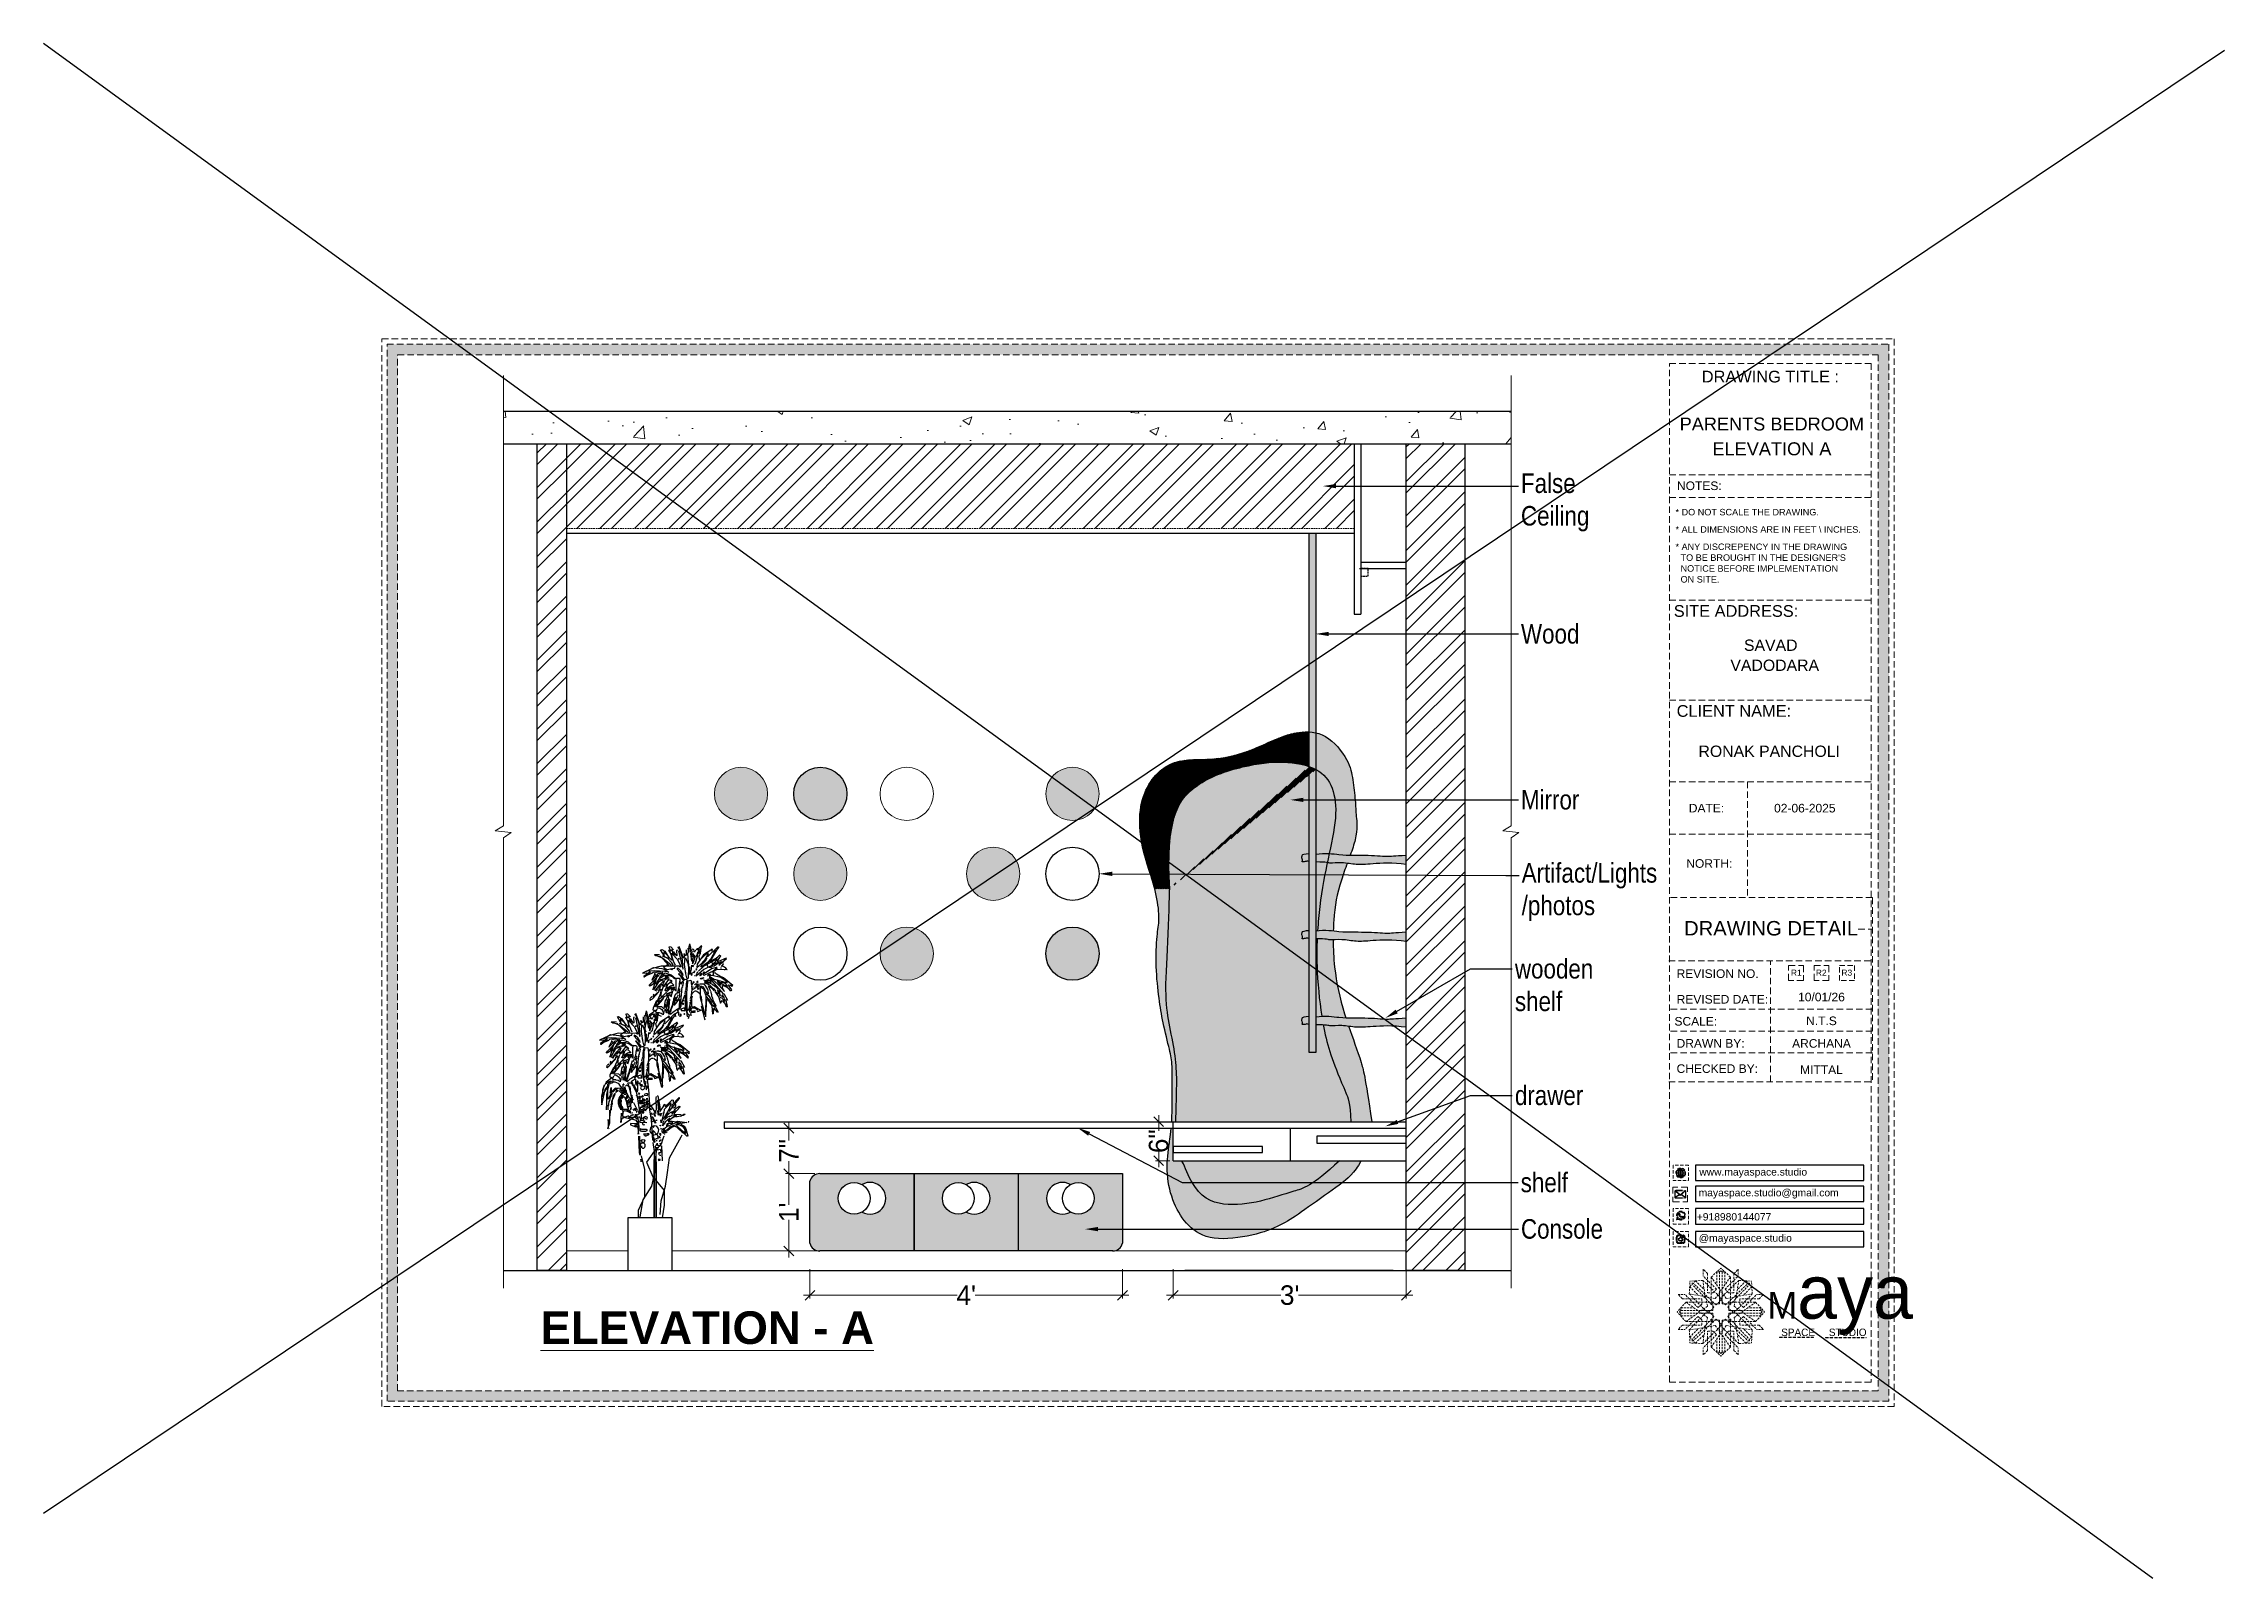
# Model space of a CAD drawing. Header units: millimetres. Extents: x 56222 to 3066687, y -650199 to -121287.
# Drawn here: x 132256.5 to 132591.5, y -183119.5 to -182883.8 of the extents above; entities that cross this region are included whole.
import ezdxf
from ezdxf import colors
from ezdxf.entities.mleader import LeaderData, LeaderLine
from ezdxf.enums import TextEntityAlignment as Align
from ezdxf.math import Vec2, Vec3

# ---------------------------------------------------------------- set-up
doc = ezdxf.new("R2010")
doc.units = ezdxf.units.MM
doc.header["$MEASUREMENT"] = 0
doc.header["$PDMODE"] = 35
for name, pattern in [('DASHED', [0.75, 0.5, -0.25]), ('DASHED2', [0.375, 0.25, -0.125]), ('DASHEDX2', [1.5, 1, -0.5])]:
    doc.linetypes.add(name, pattern=pattern)
doc.layers.get('Defpoints').update_dxf_attribs({"color": 220})
doc.layers.add('AR HATCH-7', color=7, linetype='Continuous')
for name, color, linetype, lineweight in [('COLUMN', 1, 'Continuous', 30), ('DIM.', 250, 'Continuous', 13), ('Dimension', 10, 'DASHEDX2', 20), ('FURNI', 25, 'Continuous', 5), ('FURNITURE', 32, 'Continuous', 9), ('furniture dimensions', 1, 'DASHED', 0), ('FURNITURE-1', 252, 'Continuous', 13), ('glass', 132, 'Continuous', 20), ('GROUND FLOOR', 7, 'Continuous', 9), ('GROUND FLOOR  ( HATCH )', 251, 'Continuous', 9), ('NAME PLATE', 7, 'Continuous', 25), ('SECTION ( HATCH  )', 252, 'Continuous', 9), ('SECTION ( SLAB PLine )', 104, 'Continuous', 30), ('Text', 7, 'Continuous', 15), ('wall', 7, 'Continuous', 30), ('XX~SLAB ( BEAM )~ ( DIM )', 7, 'Continuous', 9)]:
    doc.layers.add(name, color=color, linetype=linetype, lineweight=lineweight)
doc.styles.add('Arial', font='arial.ttf')
doc.styles.add('century g', font='GOTHIC.TTF')
doc.styles.get("Standard").update_dxf_attribs({"font": 'arial.ttf', "height": 6})
doc.styles.add('style4', font='ARIALN.TTF')
doc.dimstyles.new('Archana', dxfattribs={"dimtxt": 2, "dimasz": 0.75, "dimexe": 0.5, "dimexo": 0.5, "dimgap": 0, "dimtad": 0, "dimzin": 0, "dimdsep": 46, "dimlunit": 4, "dimtxsty": 'century g', "dimblk": 'OBLIQUE', "dimcen": 0, "dimdle": 1, "dimclrd": 256, "dimclre": 256, "dimclrt": 256, "dimadec": 0, "dimazin": 0, "dimtfac": 1, "dimtofl": 0, "dimtmove": 1, "dimatfit": 3, "dimfxl": 1, "dimfxlon": 1, "dimtolj": 1, "dimtzin": 0, "dimlwd": -1, "dimlwe": -1, "dimarcsym": 0})
pattern_1 = [(45, (-1781.0957, 522.8204), (-2.65165043, 2.65165043), []), (45, (-1779.328, 522.8204), (-2.65165043, 2.65165043), [])]

msp = doc.modelspace()

# ---------------------------------------------------------------- texts
at = {"color": 18, "true_color": 0x000000, "char_height": 1.1291, "attachment_point": 1}
for s, width, gutter_width, insert in [('www.mayaspace.studio', 7.5827, 6.34, (132510.82, -183056.51, 0.12)), ('mayaspace.studio@gmail.com', 4.7306, 3.96, (132510.73, -183059.7, 0.12)), ('+918980144077', 18.4473, 3.96, (132510.44, -183063.41, 0.12)), ('@mayaspace.studio', 4.7306, 3.96, (132510.73, -183066.66, 0.12))]:
    msp.add_mtext_dynamic_manual_height_columns(s, width=width, gutter_width=gutter_width, heights=[0], dxfattribs=dict(at, insert=insert))
at = {"layer": 'DIM.', "color": 1, "insert": (132332.83, -183078.5), "char_height": 5, "attachment_point": 1}
msp.add_mtext_dynamic_manual_height_columns('{\\fArial|b1|i0|c0|p34;\\LELEVATION - A}', width=111.5588, gutter_width=1, heights=[0], dxfattribs=at)
at = {"layer": 'NAME PLATE', "style": 'Arial'}
for s, height, p in [('DRAWING TITLE : ', 1.7982, (132522.09, -182935.81, 0.12)), ('PARENTS BEDROOM', 1.9943, (132521.97, -182943.19, 0.23)), ('ELEVATION A', 1.9943, (132521.98, -182947, 0.23)), ('NOTES:', 1.321, (132510.83, -182952.34, 0.12)), ('SITE ADDRESS:', 1.7982, (132516.46, -182971.81, 0.12)), (' SAVAD ', 1.738, (132521.8, -182977.04, 0.04)), ('VADODARA', 1.738, (132522.41, -182980.12, 0.04)), ('CLIENT NAME:', 1.7982, (132516.14, -182987.17, 0.12)), ('RONAK PANCHOLI    ', 1.7383, (132522.91, -182993.33, 0.04)), ('DATE:', 1.321, (132511.93, -183001.86, 0.12)), ('02-06-2025', 1.321, (132527.03, -183001.86, 0.12)), ('NORTH:', 1.321, (132512.36, -183010.36, 0.12)), ('DRAWING DETAIL', 2.2231, (132521.85, -183020.76, 0.12)), ('REVISION NO.', 1.3212, (132513.64, -183027.28, 0.12)), ('REVISED DATE: ', 1.3212, (132514.62, -183031.22, 0.12)), ('SCALE:', 1.321, (132510.29, -183034.6, 0.12)), ('DRAWN BY:', 1.321, (132512.56, -183037.99, 0.12)), ('ARCHANA', 1.321, (132529.59, -183038, 0.12)), ('CHECKED BY:', 1.3212, (132513.59, -183041.87, 0.12)), ('MITTAL', 1.321, (132529.59, -183042.05, 0.12))]:
    msp.add_text(s, height=height, dxfattribs=at).set_placement(p, align=Align.CENTER)
for s, p in [('R1', (132524.89, -183026.94, 0.12)), ('R2', (132528.72, -183026.94, 0.12))]:
    msp.add_text(s, height=0.931, dxfattribs=at).set_placement(p)
at = {"layer": 'NAME PLATE', "char_height": 0.9993, "width": 38.6075, "attachment_point": 1, "style": 'Arial'}
for s, insert in [('* DO NOT SCALE THE DRAWING.', (132507.17, -182955.23, 0.12)), ('* ALL DIMENSIONS ARE IN FEET \\\\ INCHES.', (132507.17, -182957.89, 0.12)), ("* ANY DISCREPENCY IN THE DRAWING \\P  TO BE BROUGHT IN THE DESIGNER'S\\P  NOTICE BEFORE IMPLEMENTATION \\P  ON SITE.", (132507.17, -182960.55, 0.12))]:
    msp.add_mtext(s, dxfattribs=dict(at, insert=insert))
at = {"layer": 'NAME PLATE', "lineweight": 0, "char_height": 1.321, "attachment_point": 2, "style": 'Arial'}
for s, insert, width in [('10/01/26', (132529.59, -183029.55, 0.12), 11.45), ('N.T.S', (132529.59, -183033.21, 0.12), 2.5787)]:
    msp.add_mtext(s, dxfattribs=dict(at, insert=insert, width=width))

# ---------------------------------------------------------------- blocks, each defined once
blk = doc.blocks.new('A$C76AA168E')
at = {"color": 96, "linetype": 'ByBlock'}
for p, q in [((244.8, 1395.4), (245.9, 1398.8)), ((250.5, 1391.9), (244.8, 1395.4)), ((245.9, 1398.8), (266.6, 1397.7)), ((257.4, 1390.8), (250.5, 1391.9)), ((279.2, 1382.8), (257.4, 1390.8)), ((267.7, 1391.9), (307.9, 1351.8)), ((271.2, 1419.5), (275.7, 1420.6)), ((290.7, 1386.2), (271.2, 1419.5)), ((275.7, 1420.6), (289.5, 1412.6)), ((278, 1391.9), (305.6, 1381.6)), ((317, 1351.8), (279.2, 1382.8)), ((284.9, 1395.4), (281.5, 1394.2)), ((284.9, 1410.3), (284.9, 1395.4)), ((320.5, 1373.6), (284.9, 1410.3)), ((289.5, 1412.6), (309, 1382.8)), ((299.8, 1381.6), (290.7, 1386.2)), ((297.5, 1367.9), (298.7, 1366.7)), ((299.8, 1395.4), (301, 1394.2)), ((309, 1382.8), (299.8, 1381.6)), ((320.5, 1362.1), (303.3, 1380.5)), ((307.9, 1417.2), (310.2, 1419.5)), ((321.6, 1393.1), (307.9, 1417.2)), ((309, 1429.8), (310.2, 1434.4)), ((315.9, 1414.9), (309, 1429.8)), ((310.2, 1434.4), (315.9, 1432.1)), ((310.2, 1419.5), (315.9, 1414.9)), ((314.7, 1404.6), (321.6, 1374.7)), ((315.9, 1432.1), (328.5, 1419.5)), ((321.6, 1420.6), (315.9, 1414.9)), ((319.3, 1402.3), (320.5, 1403.4)), ((319.3, 1346.1), (326.2, 1352.9)), ((320.5, 1403.4), (345.7, 1375.9)), ((321.6, 1374.7), (320.5, 1373.6)), ((326.2, 1352.9), (320.5, 1362.1)), ((325.1, 1406.9), (321.6, 1420.6)), ((321.6, 1386.2), (321.6, 1393.1)), ((329.7, 1364.4), (321.6, 1386.2)), ((333.1, 1396.5), (325.1, 1406.9)), ((342.3, 1391.9), (328.5, 1411.4)), ((328.5, 1411.4), (334.2, 1397.7)), ((336.5, 1351.8), (329.7, 1364.4)), ((334.2, 1397.7), (333.1, 1396.5)), ((334.2, 1389.7), (335.4, 1388.5)), ((345.7, 1417.2), (341.1, 1416)), ((341.1, 1416), (343.4, 1393.1)), ((343.4, 1393.1), (342.3, 1391.9)), ((345.7, 1375.9), (360.6, 1344.9)), ((348, 1430.9), (346.9, 1429.8)), ((346.9, 1429.8), (348, 1430.9)), ((354.9, 1421.8), (349.2, 1430.9)), ((350.3, 1414.9), (368.7, 1334.6)), ((351.4, 1381.6), (351.4, 1375.9)), ((351.4, 1375.9), (351.4, 1381.6)), ((372.1, 1382.8), (352.6, 1434.4)), ((366.4, 1388.5), (354.9, 1421.8)), ((369.8, 1351.8), (366.4, 1388.5)), ((373.2, 1388.5), (372.1, 1382.8)), ((373.2, 1401.1), (376.7, 1393.1)), ((375.5, 1401.1), (373.2, 1401.1)), ((376.7, 1393.1), (373.2, 1388.5)), ((382.4, 1393.1), (375.5, 1401.1)), ((377.8, 1385.1), (375.5, 1354.1)), ((375.5, 1354.1), (381.3, 1312.8)), ((381.3, 1383.9), (393.9, 1351.8)), ((384.7, 1400), (382.4, 1393.1)), ((384.7, 1419.5), (384.7, 1400)), ((389.3, 1422.9), (398.5, 1429.8)), ((391.6, 1403.4), (393.9, 1410.3)), ((393.9, 1363.3), (391.6, 1403.4)), ((393.9, 1419.5), (399.6, 1445.9)), ((393.9, 1410.3), (393.9, 1419.5)), ((397.3, 1351.8), (393.9, 1363.3)), ((398.5, 1429.8), (401.9, 1409.2)), ((404.2, 1428.7), (400.8, 1443.6)), ((401.9, 1409.2), (404.2, 1428.7)), ((411.1, 1411.4), (403.1, 1401.1)), ((403.1, 1401.1), (407.7, 1369)), ((408.8, 1395.4), (413.4, 1403.4)), ((408.8, 1389.7), (408.8, 1395.4)), ((411.1, 1387.4), (408.8, 1389.7)), ((421.4, 1395.4), (411.1, 1387.4)), ((414.5, 1385.1), (411.1, 1375.9)), ((411.1, 1375.9), (412.2, 1357.5)), ((419.1, 1370.2), (411.1, 1367.9)), ((412.2, 1357.5), (415.7, 1362.1)), ((413.4, 1403.4), (415.7, 1401.1)), ((415.7, 1401.1), (414.5, 1385.1)), ((423.7, 1390.8), (414.5, 1367.9)), ((415.7, 1362.1), (422.6, 1380.5)), ((421.4, 1409.2), (418, 1411.4)), ((419.1, 1354.1), (426, 1359.8)), ((426, 1417.2), (421.4, 1409.2)), ((423.7, 1382.8), (421.4, 1395.4)), ((426, 1359.8), (430.6, 1380.5)), ((429.4, 1396.5), (427.2, 1388.5)), ((432.9, 1418.3), (429.4, 1422.9)), ((430.6, 1380.5), (435.2, 1394.2)), ((431.7, 1425.2), (435.2, 1425.2)), ((439.8, 1409.2), (431.7, 1400)), ((432.9, 1355.2), (431.7, 1341.5)), ((451.2, 1437.8), (432.9, 1418.3)), ((460.4, 1396.5), (432.9, 1355.2)), ((435.2, 1425.2), (442.1, 1402.3)), ((435.2, 1394.2), (435.2, 1410.3)), ((439.8, 1389.7), (443.2, 1370.2)), ((443.2, 1421.8), (440.9, 1419.5)), ((442.1, 1402.3), (445.5, 1412.6)), ((442.1, 1390.8), (447.8, 1403.4)), ((445.5, 1420.6), (443.2, 1421.8)), ((466.2, 1395.4), (443.2, 1372.4)), ((444.4, 1351.8), (468.4, 1375.9)), ((445.5, 1412.6), (445.5, 1420.6)), ((447.8, 1403.4), (451.2, 1437.8)), ((452.4, 1434.4), (450.1, 1429.8)), ((476.5, 1361), (450.1, 1342.6)), ((450.1, 1347.2), (454.7, 1355.2)), ((454.7, 1355.2), (470.7, 1372.4)), ((492.5, 1417.2), (460.4, 1396.5)), ((498.3, 1365.6), (461.6, 1346.1)), ((509.7, 1355.2), (461.6, 1331.2)), ((462.7, 1363.3), (463.9, 1364.4)), ((481.1, 1404.6), (466.2, 1395.4)), ((468.4, 1375.9), (482.2, 1401.1)), ((470.7, 1372.4), (476.5, 1383.9)), ((492.5, 1379.3), (476.5, 1361)), ((478.8, 1387.4), (523.5, 1432.1)), ((482.2, 1401.1), (481.1, 1404.6)), ((498.3, 1381.6), (489.1, 1369)), ((489.1, 1369), (491.4, 1367.9)), ((497.1, 1421.8), (492.5, 1417.2)), ((512, 1414.9), (492.5, 1379.3)), ((500.6, 1420.6), (497.1, 1421.8)), ((517.8, 1417.2), (498.3, 1381.6)), ((498.3, 1414.9), (499.4, 1413.7)), ((520.1, 1379.3), (498.3, 1365.6)), ((498.3, 1352.9), (515.5, 1369)), ((499.4, 1413.7), (500.6, 1420.6)), ((501.7, 1410.3), (510.9, 1417.2)), ((529.2, 1362.1), (508.6, 1347.2)), ((515.5, 1359.8), (509.7, 1355.2)), ((510.9, 1417.2), (512, 1414.9)), ((515.5, 1369), (521.2, 1378.2)), ((528.1, 1363.3), (515.5, 1359.8)), ((526.9, 1428.7), (517.8, 1417.2)), ((521.2, 1378.2), (520.1, 1379.3)), ((536.1, 1393.1), (521.2, 1369)), ((521.2, 1369), (529.2, 1362.1)), ((523.5, 1432.1), (526.9, 1432.1)), ((526.9, 1432.1), (526.9, 1428.7)), ((561.4, 1382.8), (526.9, 1367.9)), ((529.2, 1350.7), (562.5, 1380.5)), ((533.8, 1395.4), (536.1, 1393.1)), ((535, 1361), (536.1, 1362.1)), ((562.5, 1380.5), (561.4, 1382.8)), ((233.3, 1335.7), (190.9, 1316.2)), ((190.9, 1316.2), (208.1, 1317.4)), ((223, 1320.8), (196.6, 1301.3)), ((196.6, 1301.3), (196.6, 1299)), ((196.6, 1299), (198.9, 1299)), ((198.9, 1299), (206.9, 1305.9)), ((206.9, 1305.9), (232.2, 1316.2)), ((208.1, 1317.4), (217.2, 1313.9)), ((210.4, 1324.3), (240.2, 1341.5)), ((242.5, 1326.6), (210.4, 1324.3)), ((217.2, 1313.9), (226.4, 1319.7)), ((221.8, 1325.4), (218.4, 1323.1)), ((242.5, 1284.1), (220.7, 1262.3)), ((220.7, 1262.3), (220.7, 1260)), ((220.7, 1260), (226.4, 1261.2)), ((226.4, 1319.7), (223, 1320.8)), ((225.3, 1266.9), (224.1, 1265.8)), ((224.1, 1265.8), (225.3, 1266.9)), ((226.4, 1261.2), (242.5, 1271.5)), ((232.2, 1316.2), (237.9, 1320.8)), ((242.5, 1305.9), (232.2, 1286.4)), ((232.2, 1286.4), (234.4, 1286.4)), ((273.4, 1347.2), (233.3, 1335.7)), ((234.4, 1286.4), (260.8, 1313.9)), ((237.9, 1320.8), (245.9, 1322)), ((248.2, 1284.1), (239, 1276.1)), ((239, 1276.1), (241.3, 1274.9)), ((240.2, 1341.5), (276.9, 1336.9)), ((240.2, 1248.6), (257.4, 1307.1)), ((259.7, 1273.8), (240.2, 1241.7)), ((241.3, 1274.9), (249.4, 1279.5)), ((289.5, 1323.1), (242.5, 1326.6)), ((244.8, 1315.1), (242.5, 1305.9)), ((258.5, 1303.6), (242.5, 1284.1)), ((242.5, 1271.5), (251.7, 1269.2)), ((245.9, 1322), (248.2, 1319.7)), ((247.1, 1311.7), (248.2, 1307.1)), ((247.1, 1237.1), (267.7, 1264.6)), ((248.2, 1307.1), (264.3, 1307.1)), ((249.4, 1279.5), (248.2, 1284.1)), ((250.5, 1317.4), (253.9, 1322)), ((251.7, 1269.2), (282.6, 1317.4)), ((251.7, 1291), (252.8, 1292.2)), ((253.9, 1322), (266.6, 1322)), ((265.4, 1279.5), (259.7, 1273.8)), ((260.8, 1313.9), (274.6, 1315.1)), ((262, 1304.8), (262, 1301.3)), ((264.3, 1254.3), (271.2, 1261.2)), ((279.2, 1318.5), (265.4, 1309.4)), ((279.2, 1284.1), (265.4, 1279.5)), ((266.6, 1322), (271.2, 1319.7)), ((267.7, 1286.4), (270, 1291)), ((268.9, 1284.1), (267.7, 1286.4)), ((267.7, 1264.6), (280.3, 1277.2)), ((283.8, 1289.9), (268.9, 1284.1)), ((268.9, 1254.3), (270, 1255.4)), ((284.9, 1303.6), (271.2, 1293.3)), ((271.2, 1257.7), (273.4, 1260)), ((272.3, 1263.5), (274.6, 1265.8)), ((273.4, 1262.3), (272.3, 1263.5)), ((272.3, 1263.5), (273.4, 1262.3)), ((312.4, 1346.1), (273.4, 1347.2)), ((274.6, 1265.8), (275.7, 1264.6)), ((275.7, 1264.6), (274.6, 1263.5)), ((276.9, 1336.9), (287.2, 1333.4)), ((278, 1261.2), (281.5, 1265.8)), ((279.2, 1258.9), (278, 1261.2)), ((282.6, 1317.4), (279.2, 1318.5)), ((279.2, 1304.8), (290.7, 1317.4)), ((307.9, 1304.8), (279.2, 1304.8)), ((283.8, 1283), (279.2, 1284.1)), ((287.2, 1262.3), (279.2, 1258.9)), ((280.3, 1277.2), (283.8, 1283)), ((281.5, 1265.8), (284.9, 1274.9)), ((281.5, 1254.3), (283.8, 1256.6)), ((299.8, 1350.7), (283.8, 1340.3)), ((283.8, 1340.3), (299.8, 1332.3)), ((284.9, 1288.7), (283.8, 1289.9)), ((283.8, 1256.6), (290.7, 1261.2)), ((286.1, 1289.9), (284.9, 1288.7)), ((284.9, 1274.9), (289.5, 1284.1)), ((287.2, 1288.7), (286.1, 1289.9)), ((287.2, 1333.4), (307.9, 1319.7)), ((294.1, 1295.6), (287.2, 1288.7)), ((309, 1289.9), (287.2, 1262.3)), ((304.4, 1322), (289.5, 1323.1)), ((289.5, 1301.3), (301, 1301.3)), ((290.7, 1317.4), (318.2, 1308.2)), ((290.7, 1286.4), (295.2, 1291)), ((291.8, 1263.5), (298.7, 1269.2)), ((299.8, 1294.4), (294.1, 1295.6)), ((295.2, 1255.4), (294.1, 1249.7)), ((295.2, 1291), (302.1, 1291)), ((299.8, 1266.9), (295.2, 1255.4)), ((297.5, 1249.7), (303.3, 1266.9)), ((298.7, 1269.2), (299.8, 1266.9)), ((306.7, 1350.7), (299.8, 1350.7)), ((299.8, 1332.3), (320.5, 1336.9)), ((306.7, 1297.9), (299.8, 1294.4)), ((301, 1301.3), (306.7, 1297.9)), ((302.1, 1291), (307.9, 1292.2)), ((304.4, 1269.2), (311.3, 1274.9)), ((314.7, 1258.9), (305.6, 1252)), ((323.9, 1299), (307.9, 1304.8)), ((307.9, 1292.2), (309, 1289.9)), ((314.7, 1285.3), (311.3, 1281.8)), ((311.3, 1281.8), (319.3, 1279.5)), ((311.3, 1274.9), (318.2, 1273.8)), ((351.4, 1347.2), (312.4, 1346.1)), ((314.7, 1334.6), (331.9, 1338)), ((318.2, 1331.2), (314.7, 1334.6)), ((320.5, 1280.7), (314.7, 1285.3)), ((319.3, 1260), (314.7, 1258.9)), ((322.8, 1330), (318.2, 1331.2)), ((318.2, 1308.2), (335.4, 1293.3)), ((318.2, 1273.8), (329.7, 1262.3)), ((319.3, 1279.5), (320.5, 1280.7)), ((326.2, 1260), (319.3, 1260)), ((320.5, 1336.9), (323.9, 1332.3)), ((321.6, 1279.5), (320.5, 1278.4)), ((320.5, 1278.4), (321.6, 1279.5)), ((323.9, 1332.3), (322.8, 1330)), ((333.1, 1291), (323.9, 1299)), ((329.7, 1262.3), (326.2, 1260)), ((331.9, 1338), (334.2, 1338)), ((335.4, 1293.3), (333.1, 1291)), ((334.2, 1338), (335.4, 1346.1)), ((338.8, 1286.4), (337.7, 1285.3)), ((337.7, 1285.3), (337.7, 1252)), ((340, 1293.3), (338.8, 1292.2)), ((338.8, 1292.2), (340, 1293.3)), ((338.8, 1292.2), (338.8, 1286.4)), ((341.1, 1293.3), (352.6, 1293.3)), ((344.6, 1338), (344.6, 1333.4)), ((350.3, 1335.7), (344.6, 1338)), ((344.6, 1333.4), (369.8, 1305.9)), ((352.6, 1258.9), (349.2, 1244)), ((360.6, 1326.6), (350.3, 1335.7)), ((350.3, 1315.1), (372.1, 1281.8)), ((367.5, 1300.2), (350.3, 1310.5)), ((359.5, 1342.6), (351.4, 1347.2)), ((352.6, 1293.3), (356, 1288.7)), ((353.7, 1265.8), (352.6, 1264.6)), ((352.6, 1264.6), (352.6, 1258.9)), ((354.9, 1272.7), (353.7, 1271.5)), ((353.7, 1271.5), (353.7, 1265.8)), ((356, 1288.7), (354.9, 1272.7)), ((358.3, 1270.4), (358.3, 1273.8)), ((361.8, 1266.9), (358.3, 1270.4)), ((360.6, 1344.9), (359.5, 1342.6)), ((359.5, 1307.1), (360.6, 1305.9)), ((359.5, 1276.1), (360.6, 1277.2)), ((370.9, 1310.5), (360.6, 1326.6)), ((360.6, 1277.2), (362.9, 1268.1)), ((362.9, 1268.1), (361.8, 1266.9)), ((365.2, 1279.5), (368.7, 1276.1)), ((368.7, 1262.3), (366.4, 1258.9)), ((366.4, 1258.9), (367.5, 1253.2)), ((375.5, 1289.9), (367.5, 1300.2)), ((368.7, 1334.6), (370.9, 1333.4)), ((368.7, 1276.1), (375.5, 1289.9)), ((370.9, 1276.1), (368.7, 1262.3)), ((370.9, 1333.4), (369.8, 1350.7)), ((369.8, 1305.9), (370.9, 1310.5)), ((375.5, 1285.3), (379, 1288.7)), ((379, 1323.1), (381.3, 1318.5)), ((379, 1288.7), (385.9, 1287.6)), ((381.3, 1312.8), (385.9, 1295.6)), ((384.7, 1261.2), (383.6, 1260)), ((383.6, 1260), (383.6, 1252)), ((385.9, 1271.5), (384.7, 1270.4)), ((384.7, 1270.4), (384.7, 1261.2)), ((385.9, 1295.6), (389.3, 1292.2)), ((385.9, 1287.6), (387, 1286.4)), ((387, 1278.4), (385.9, 1277.2)), ((385.9, 1277.2), (385.9, 1271.5)), ((387, 1286.4), (387, 1278.4)), ((390.4, 1272.7), (388.2, 1265.8)), ((388.2, 1265.8), (388.2, 1253.2)), ((389.3, 1292.2), (393.9, 1294.4)), ((390.4, 1278.4), (390.4, 1272.7)), ((391.6, 1280.7), (392.7, 1281.8)), ((392.7, 1281.8), (404.2, 1284.1)), ((396.2, 1340.3), (393.9, 1350.7)), ((393.9, 1294.4), (396.2, 1340.3)), ((400.8, 1310.5), (399.6, 1344.9)), ((406.5, 1333.4), (400.8, 1310.5)), ((404.2, 1284.1), (406.5, 1277.2)), ((407.7, 1350.7), (406.5, 1333.4)), ((409.9, 1316.2), (406.5, 1312.8)), ((406.5, 1312.8), (407.7, 1304.8)), ((406.5, 1277.2), (406.5, 1269.2)), ((406.5, 1269.2), (408.8, 1263.5)), ((407.7, 1304.8), (411.1, 1311.7)), ((408.8, 1263.5), (407.7, 1258.9)), ((407.7, 1258.9), (408.8, 1253.2)), ((411.1, 1311.7), (409.9, 1316.2)), ((411.1, 1317.4), (412.2, 1316.2)), ((413.4, 1271.5), (411.1, 1269.2)), ((411.1, 1269.2), (412.2, 1268.1)), ((412.2, 1350.7), (413.4, 1343.8)), ((412.2, 1268.1), (413.4, 1269.2)), ((413.4, 1343.8), (418, 1350.7)), ((414.5, 1270.4), (413.4, 1271.5)), ((413.4, 1253.2), (415.7, 1255.4)), ((414.5, 1274.9), (418, 1278.4)), ((414.5, 1274.9), (414.5, 1270.4)), ((419.1, 1276.1), (415.7, 1272.7)), ((415.7, 1255.4), (415.7, 1254.3)), ((418, 1316.2), (416.8, 1320.8)), ((418, 1323.1), (420.3, 1325.4)), ((421.4, 1323.1), (418, 1316.2)), ((418, 1278.4), (419.1, 1276.1)), ((419.1, 1305.9), (421.4, 1305.9)), ((420.3, 1325.4), (421.4, 1323.1)), ((420.3, 1264.6), (426, 1269.2)), ((423.7, 1256.6), (424.9, 1257.7)), ((430.6, 1334.6), (427.2, 1332.3)), ((427.2, 1332.3), (428.3, 1328.9)), ((427.2, 1269.2), (430.6, 1270.4)), ((431.7, 1266.9), (427.2, 1261.2)), ((428.3, 1328.9), (431.7, 1333.4)), ((461.6, 1331.2), (428.3, 1302.5)), ((428.3, 1305.9), (436.3, 1323.1)), ((428.3, 1302.5), (428.3, 1305.9)), ((428.3, 1255.4), (430.6, 1257.7)), ((428.3, 1255.4), (429.4, 1253.2)), ((429.4, 1253.2), (440.9, 1261.2)), ((431.7, 1333.4), (430.6, 1334.6)), ((432.9, 1279.5), (430.6, 1277.2)), ((430.6, 1277.2), (431.7, 1274.9)), ((430.6, 1270.4), (431.7, 1266.9)), ((431.7, 1341.5), (443.2, 1350.7)), ((431.7, 1274.9), (437.5, 1278.4)), ((431.7, 1260), (438.6, 1266.9)), ((437.5, 1278.4), (432.9, 1279.5)), ((461.6, 1346.1), (438.6, 1324.3)), ((438.6, 1266.9), (446.7, 1269.2)), ((440.9, 1261.2), (445.5, 1258.9)), ((444.4, 1305.9), (451.2, 1316.2)), ((445.5, 1303.6), (444.4, 1305.9)), ((451.2, 1308.2), (445.5, 1303.6)), ((445.5, 1258.9), (451.2, 1257.7)), ((446.7, 1269.2), (453.5, 1269.2)), ((447.8, 1289.9), (448.9, 1293.3)), ((451.2, 1288.7), (447.8, 1289.9)), ((450.1, 1342.6), (448.9, 1344.9)), ((448.9, 1293.3), (455.8, 1295.6)), ((451.2, 1316.2), (451.2, 1308.2)), ((461.6, 1294.4), (451.2, 1288.7)), ((451.2, 1257.7), (458.1, 1255.4)), ((453.5, 1269.2), (454.7, 1268.1)), ((454.7, 1268.1), (461.6, 1268.1)), ((455.8, 1295.6), (461.6, 1294.4)), ((458.1, 1255.4), (463.9, 1249.7)), ((462.7, 1320.8), (459.3, 1318.5)), ((459.3, 1318.5), (459.3, 1308.2)), ((459.3, 1308.2), (463.9, 1307.1)), ((467.3, 1320.8), (460.4, 1316.2)), ((460.4, 1286.4), (463.9, 1286.4)), ((461.6, 1268.1), (469.6, 1257.7)), ((496, 1334.6), (463.9, 1312.8)), ((463.9, 1307.1), (501.7, 1324.3)), ((465, 1265.8), (463.9, 1266.9)), ((463.9, 1266.9), (465, 1265.8)), ((466.2, 1281.8), (465, 1280.7)), ((465, 1280.7), (466.2, 1278.4)), ((466.2, 1273.8), (465, 1272.7)), ((465, 1272.7), (466.2, 1273.8)), ((465, 1272.7), (481.1, 1266.9)), ((471.9, 1281.8), (466.2, 1281.8)), ((466.2, 1278.4), (478.8, 1278.4)), ((467.3, 1273.8), (477.6, 1273.8)), ((469.6, 1257.7), (478.8, 1242.8)), ((473, 1283), (471.9, 1281.8)), ((484.5, 1283), (473, 1283)), ((477.6, 1273.8), (478.8, 1272.7)), ((478.8, 1303.6), (487.9, 1311.7)), ((478.8, 1291), (482.2, 1288.7)), ((478.8, 1278.4), (479.9, 1277.2)), ((478.8, 1272.7), (485.7, 1272.7)), ((489.1, 1309.4), (479.9, 1308.2)), ((479.9, 1277.2), (485.7, 1277.2)), ((481.1, 1266.9), (486.8, 1264.6)), ((482.2, 1260), (481.1, 1258.9)), ((481.1, 1258.9), (482.2, 1260)), ((481.1, 1258.9), (489.1, 1242.8)), ((483.4, 1260), (496, 1250.9)), ((486.8, 1285.3), (484.5, 1283)), ((497.1, 1304.8), (485.7, 1302.5)), ((485.7, 1302.5), (508.6, 1288.7)), ((485.7, 1294.4), (549.9, 1223.3)), ((491.4, 1293.3), (485.7, 1294.4)), ((485.7, 1294.4), (491.4, 1293.3)), ((485.7, 1277.2), (486.8, 1276.1)), ((485.7, 1272.7), (497.1, 1268.1)), ((494.8, 1277.2), (486.8, 1285.3)), ((486.8, 1276.1), (492.5, 1276.1)), ((486.8, 1264.6), (493.7, 1258.9)), ((487.9, 1311.7), (493.7, 1303.6)), ((492.5, 1320.8), (489.1, 1317.4)), ((505.2, 1284.1), (492.5, 1292.2)), ((492.5, 1276.1), (493.7, 1274.9)), ((493.7, 1274.9), (494.8, 1277.2)), ((493.7, 1258.9), (512, 1240.5)), ((516.6, 1341.5), (496, 1334.6)), ((537.3, 1296.7), (497.1, 1304.8)), ((497.1, 1268.1), (499.4, 1265.8)), ((508.6, 1347.2), (499.4, 1344.9)), ((499.4, 1265.8), (501.7, 1265.8)), ((501.7, 1324.3), (521.2, 1340.3)), ((501.7, 1318.5), (515.5, 1330)), ((506.3, 1316.2), (501.7, 1318.5)), ((501.7, 1312.8), (501.7, 1309.4)), ((506.3, 1310.5), (501.7, 1312.8)), ((501.7, 1309.4), (506.3, 1310.5)), ((501.7, 1265.8), (514.3, 1256.6)), ((530.4, 1261.2), (505.2, 1284.1)), ((512, 1317.4), (506.3, 1316.2)), ((508.6, 1288.7), (564.8, 1272.7)), ((517.8, 1311.7), (512, 1317.4)), ((514.3, 1256.6), (523.5, 1246.3)), ((515.5, 1330), (523.5, 1333.4)), ((521.2, 1340.3), (516.6, 1341.5)), ((532.7, 1302.5), (517.8, 1311.7)), ((521.2, 1286.4), (524.7, 1284.1)), ((525.8, 1279.5), (521.2, 1278.4)), ((521.2, 1278.4), (536.1, 1262.3)), ((523.5, 1333.4), (564.8, 1331.2)), ((533.8, 1272.7), (525.8, 1279.5)), ((530.4, 1268.1), (529.2, 1269.2)), ((529.2, 1269.2), (530.4, 1268.1)), ((531.5, 1276.1), (530.4, 1277.2)), ((530.4, 1277.2), (531.5, 1276.1)), ((553.3, 1234.8), (530.4, 1261.2)), ((548.7, 1295.6), (532.7, 1302.5)), ((537.3, 1264.6), (533.8, 1272.7)), ((536.1, 1339.2), (540.7, 1339.2)), ((536.1, 1262.3), (537.3, 1264.6)), ((556.8, 1283), (537.3, 1296.7)), ((539.6, 1276.1), (538.4, 1274.9)), ((538.4, 1274.9), (539.6, 1271.5)), ((545.3, 1274.9), (539.6, 1276.1)), ((539.6, 1271.5), (543, 1268.1)), ((543, 1268.1), (545.3, 1268.1)), ((544.2, 1249.7), (545.3, 1261.2)), ((548.7, 1272.7), (545.3, 1274.9)), ((545.3, 1268.1), (549.9, 1264.6)), ((590, 1261.2), (548.7, 1295.6)), ((556.8, 1270.4), (548.7, 1272.7)), ((549.9, 1264.6), (559.1, 1261.2)), ((553.3, 1331.2), (556.8, 1328.9)), ((565.9, 1273.8), (556.8, 1283)), ((567.1, 1260), (556.8, 1270.4)), ((559.1, 1261.2), (565.9, 1257.7)), ((564.8, 1272.7), (565.9, 1273.8)), ((565.9, 1257.7), (567.1, 1260)), ((571.7, 1262.3), (572.8, 1264.6)), ((585.4, 1241.7), (571.7, 1262.3)), ((572.8, 1264.6), (580.9, 1262.3)), ((580.9, 1262.3), (587.7, 1257.7)), ((587.7, 1257.7), (590, 1261.2)), ((224.1, 1202.7), (223, 1196.9)), ((223, 1196.9), (225.3, 1195.8)), ((225.3, 1203.8), (224.1, 1202.7)), ((224.1, 1202.7), (225.3, 1203.8)), ((225.3, 1195.8), (234.4, 1202.7)), ((233.3, 1210.7), (226.4, 1206.1)), ((234.4, 1202.7), (263.1, 1233.7)), ((236.7, 1242.8), (240.2, 1248.6)), ((240.2, 1241.7), (236.7, 1242.8)), ((264.3, 1235.9), (236.7, 1210.7)), ((241.3, 1223.3), (236.7, 1216.4)), ((237.9, 1161.4), (236.7, 1153.4)), ((252.8, 1194.7), (237.9, 1161.4)), ((274.6, 1234.8), (244.8, 1169.4)), ((244.8, 1169.4), (245.9, 1167.1)), ((245.9, 1167.1), (273.4, 1195.8)), ((252.8, 1238.2), (251.7, 1237.1)), ((251.7, 1237.1), (252.8, 1238.2)), ((252.8, 1167.1), (279.2, 1198.1)), ((276.9, 1166), (252.8, 1167.1)), ((253.9, 1240.5), (255.1, 1241.7)), ((255.1, 1174), (253.9, 1172.9)), ((253.9, 1172.9), (255.1, 1174)), ((256.2, 1244), (257.4, 1245.1)), ((256.2, 1160.2), (258.5, 1162.5)), ((283.8, 1214.2), (257.4, 1194.7)), ((258.5, 1247.4), (263.1, 1252)), ((258.5, 1162.5), (267.7, 1160.2)), ((259.7, 1194.7), (259.7, 1188.9)), ((259.7, 1188.9), (262, 1188.9)), ((266.6, 1245.1), (260.8, 1237.1)), ((262, 1188.9), (266.6, 1198.1)), ((263.1, 1185.5), (262, 1184.3)), ((262, 1184.3), (263.1, 1185.5)), ((267.7, 1252), (266.6, 1245.1)), ((266.6, 1239.4), (272.3, 1245.1)), ((267.7, 1160.2), (275.7, 1154.5)), ((271.2, 1234.8), (272.3, 1213)), ((273.4, 1227.9), (271.2, 1221)), ((272.3, 1245.1), (273.4, 1242.8)), ((273.4, 1242.8), (272.3, 1237.1)), ((273.4, 1195.8), (289.5, 1214.2)), ((280.3, 1252), (275.7, 1237.1)), ((302.1, 1235.9), (275.7, 1210.7)), ((284.9, 1157.9), (276.9, 1166)), ((279.2, 1198.1), (284.9, 1208.4)), ((290.7, 1196.9), (284.9, 1157.9)), ((294.1, 1249.7), (288.4, 1237.1)), ((289.5, 1214.2), (298.7, 1216.4)), ((296.4, 1193.5), (290.7, 1196.9)), ((291.8, 1178.6), (290.7, 1177.4)), ((290.7, 1177.4), (290.7, 1167.1)), ((290.7, 1167.1), (291.8, 1166)), ((291.8, 1237.1), (295.2, 1240.5)), ((292.9, 1177.4), (291.8, 1178.6)), ((291.8, 1166), (292.9, 1167.1)), ((292.9, 1167.1), (292.9, 1177.4)), ((301, 1214.2), (294.1, 1196.9)), ((295.2, 1240.5), (297.5, 1240.5)), ((318.2, 1231.4), (295.2, 1223.3)), ((295.2, 1223.3), (301, 1214.2)), ((297.5, 1170.6), (295.2, 1163.7)), ((295.2, 1163.7), (295.2, 1156.8)), ((317, 1229.1), (296.4, 1221)), ((297.5, 1240.5), (309, 1249.7)), ((298.7, 1247.4), (297.5, 1249.7)), ((298.7, 1177.4), (297.5, 1176.3)), ((297.5, 1176.3), (297.5, 1170.6)), ((305.6, 1252), (298.7, 1247.4)), ((299.8, 1187.8), (298.7, 1186.6)), ((298.7, 1186.6), (298.7, 1177.4)), ((301, 1196.9), (299.8, 1187.8)), ((303.3, 1199.2), (301, 1196.9)), ((304.4, 1239.4), (303.3, 1237.1)), ((305.6, 1192.4), (303.3, 1199.2)), ((320.5, 1253.2), (304.4, 1239.4)), ((304.4, 1217.6), (310.2, 1221)), ((309, 1198.1), (304.4, 1217.6)), ((304.4, 1176.3), (305.6, 1177.4)), ((304.4, 1164.8), (304.4, 1176.3)), ((305.6, 1163.7), (304.4, 1164.8)), ((305.6, 1136.2), (311.3, 1200.4)), ((305.6, 1177.4), (305.6, 1192.4)), ((305.6, 1157.9), (305.6, 1163.7)), ((321.6, 1172.9), (306.7, 1135)), ((309, 1249.7), (317, 1254.3)), ((311.3, 1200.4), (309, 1198.1)), ((310.2, 1221), (314.7, 1219.9)), ((314.7, 1219.9), (312.4, 1211.9)), ((325.1, 1250.9), (315.9, 1242.8)), ((315.9, 1242.8), (321.6, 1241.7)), ((323.9, 1235.9), (315.9, 1209.6)), ((317, 1254.3), (320.5, 1253.2)), ((319.3, 1237.1), (318.2, 1237.1)), ((318.2, 1237.1), (319.3, 1237.1)), ((318.2, 1154.5), (326.2, 1175.2)), ((321.6, 1241.7), (328.5, 1247.4)), ((325.1, 1188.9), (321.6, 1172.9)), ((330.8, 1253.2), (325.1, 1250.9)), ((328.5, 1194.7), (325.1, 1188.9)), ((326.2, 1239.4), (333.1, 1245.1)), ((326.2, 1175.2), (328.5, 1186.6)), ((328.5, 1247.4), (334.2, 1250.9)), ((336.5, 1224.5), (328.5, 1200.4)), ((328.5, 1200.4), (328.5, 1194.7)), ((328.5, 1186.6), (330.8, 1191.2)), ((334.2, 1250.9), (330.8, 1253.2)), ((330.8, 1191.2), (331.9, 1199.2)), ((333.1, 1183.2), (330.8, 1176.3)), ((330.8, 1176.3), (334.2, 1175.2)), ((331.9, 1199.2), (334.2, 1206.1)), ((333.1, 1245.1), (335.4, 1241.7)), ((334.2, 1190.1), (333.1, 1188.9)), ((333.1, 1188.9), (333.1, 1183.2)), ((335.4, 1201.5), (334.2, 1190.1)), ((334.2, 1175.2), (337.7, 1182)), ((335.4, 1241.7), (335.4, 1237.1)), ((335.4, 1208.4), (336.5, 1209.6)), ((337.7, 1206.1), (335.4, 1201.5)), ((336.5, 1209.6), (337.7, 1206.1)), ((337.7, 1252), (338.8, 1250.9)), ((337.7, 1182), (353.7, 1200.4)), ((338.8, 1250.9), (338.8, 1238.2)), ((338.8, 1238.2), (340, 1237.1)), ((338.8, 1195.8), (345.7, 1213)), ((341.1, 1193.5), (338.8, 1195.8)), ((340, 1227.9), (342.3, 1222.2)), ((342.3, 1222.2), (346.9, 1235.9)), ((352.6, 1161.4), (344.6, 1154.5)), ((345.7, 1213), (350.3, 1218.7)), ((349.2, 1244), (346.9, 1237.1)), ((357.2, 1235.9), (350.3, 1226.8)), ((351.4, 1159.1), (350.3, 1157.9)), ((350.3, 1157.9), (351.4, 1159.1)), ((352.6, 1238.2), (351.4, 1237.1)), ((351.4, 1237.1), (352.6, 1238.2)), ((353.7, 1172.9), (352.6, 1171.7)), ((352.6, 1171.7), (352.6, 1161.4)), ((354.9, 1245.1), (353.7, 1244)), ((353.7, 1244), (356, 1242.8)), ((353.7, 1238.2), (357.2, 1237.1)), ((353.7, 1200.4), (356, 1199.2)), ((354.9, 1182), (353.7, 1180.9)), ((353.7, 1180.9), (353.7, 1172.9)), ((357.2, 1244), (354.9, 1245.1)), ((356, 1199.2), (354.9, 1198.1)), ((354.9, 1198.1), (354.9, 1182)), ((356, 1242.8), (357.2, 1244)), ((362.9, 1235.9), (356, 1160.2)), ((356, 1160.2), (357.2, 1159.1)), ((357.2, 1159.1), (361.8, 1170.6)), ((361.8, 1177.4), (380.1, 1221)), ((361.8, 1170.6), (361.8, 1177.4)), ((372.1, 1161.4), (361.8, 1156.8)), ((365.2, 1245.1), (362.9, 1241.7)), ((362.9, 1241.7), (362.9, 1237.1)), ((367.5, 1253.2), (364.1, 1249.7)), ((364.1, 1249.7), (365.2, 1245.1)), ((372.1, 1182), (367.5, 1180.9)), ((367.5, 1180.9), (368.7, 1177.4)), ((368.7, 1177.4), (374.4, 1178.6)), ((373.2, 1195.8), (372.1, 1194.7)), ((372.1, 1194.7), (373.2, 1192.4)), ((374.4, 1178.6), (372.1, 1182)), ((377.8, 1160.2), (372.1, 1161.4)), ((374.4, 1194.7), (373.2, 1195.8)), ((373.2, 1192.4), (374.4, 1194.7)), ((380.1, 1235.9), (377.8, 1224.5)), ((377.8, 1154.5), (377.8, 1160.2)), ((379, 1218.7), (380.1, 1210.7)), ((380.1, 1210.7), (379, 1209.6)), ((379, 1209.6), (379, 1179.7)), ((379, 1179.7), (380.1, 1178.6)), ((382.4, 1242.8), (380.1, 1237.1)), ((380.1, 1178.6), (380.1, 1167.1)), ((380.1, 1167.1), (382.4, 1160.2)), ((383.6, 1252), (382.4, 1250.9)), ((382.4, 1250.9), (382.4, 1242.8)), ((384.7, 1221), (382.4, 1224.5)), ((382.4, 1160.2), (382.4, 1154.5)), ((387, 1160.2), (384.7, 1221)), ((388.2, 1253.2), (387, 1252)), ((387, 1252), (387, 1237.1)), ((388.2, 1146.5), (387, 1235.9)), ((393.9, 1151.1), (387, 1160.2)), ((409.9, 1214.2), (396.2, 1157.9)), ((400.8, 1186.6), (398.5, 1182)), ((400.8, 1167.1), (399.6, 1155.7)), ((403.1, 1198.1), (400.8, 1193.5)), ((401.9, 1168.3), (400.8, 1167.1)), ((403.1, 1167.1), (401.9, 1168.3)), ((401.9, 1160.2), (403.1, 1161.4)), ((401.9, 1154.5), (401.9, 1160.2)), ((403.1, 1203.8), (411.1, 1225.6)), ((403.1, 1161.4), (403.1, 1167.1)), ((406.5, 1160.2), (405.4, 1149.9)), ((407.7, 1235.9), (406.5, 1214.2)), ((406.5, 1160.2), (408.8, 1162.5)), ((408.8, 1253.2), (407.7, 1250.9)), ((407.7, 1250.9), (408.8, 1249.7)), ((408.8, 1238.2), (407.7, 1237.1)), ((407.7, 1206.1), (407.7, 1169.4)), ((407.7, 1169.4), (412.2, 1167.1)), ((408.8, 1249.7), (408.8, 1238.2)), ((408.8, 1162.5), (419.1, 1162.5)), ((411.1, 1225.6), (421.4, 1235.9)), ((412.2, 1244), (412.2, 1250.9)), ((413.4, 1242.8), (412.2, 1244)), ((412.2, 1167.1), (419.1, 1168.3)), ((419.1, 1246.3), (413.4, 1242.8)), ((424.9, 1250.9), (419.1, 1246.3)), ((419.1, 1168.3), (443.2, 1154.5)), ((419.1, 1162.5), (426, 1159.1)), ((422.6, 1254.3), (424.9, 1250.9)), ((422.6, 1237.1), (426, 1237.1)), ((427.2, 1237.1), (429.4, 1237.1)), ((427.2, 1159.1), (435.2, 1153.4)), ((431.7, 1235.9), (443.2, 1226.8)), ((435.2, 1250.9), (432.9, 1248.6)), ((432.9, 1248.6), (436.3, 1245.1)), ((437.5, 1250.9), (435.2, 1250.9)), ((436.3, 1245.1), (440.9, 1246.3)), ((440.9, 1246.3), (437.5, 1250.9)), ((443.2, 1226.8), (450.1, 1209.6)), ((445.5, 1254.3), (444.4, 1253.2)), ((444.4, 1253.2), (445.5, 1254.3)), ((444.4, 1253.2), (446.7, 1246.3)), ((446.7, 1235.9), (445.5, 1207.3)), ((445.5, 1207.3), (466.2, 1132.7)), ((446.7, 1253.2), (452.4, 1252)), ((446.7, 1246.3), (446.7, 1237.1)), ((450.1, 1209.6), (453.5, 1175.2)), ((450.1, 1171.7), (466.2, 1109.8)), ((452.4, 1252), (460.4, 1246.3)), ((453.5, 1175.2), (455.8, 1169.4)), ((461.6, 1253.2), (460.4, 1254.3)), ((460.4, 1254.3), (461.6, 1253.2)), ((460.4, 1246.3), (463.9, 1237.1)), ((463.9, 1249.7), (468.4, 1237.1)), ((463.9, 1235.9), (471.9, 1213)), ((468.4, 1235.9), (482.2, 1224.5)), ((470.7, 1122.4), (471.9, 1225.6)), ((471.9, 1225.6), (482.2, 1216.4)), ((471.9, 1213), (492.5, 1188.9)), ((473, 1152.2), (475.3, 1202.7)), ((478.8, 1242.8), (479.9, 1237.1)), ((478.8, 1200.4), (497.1, 1171.7)), ((483.4, 1227.9), (481.1, 1235.9)), ((482.2, 1224.5), (483.4, 1227.9)), ((482.2, 1216.4), (504, 1184.3)), ((489.1, 1242.8), (490.2, 1237.1)), ((491.4, 1235.9), (496, 1221)), ((492.5, 1188.9), (498.3, 1177.4)), ((496, 1250.9), (508.6, 1237.1)), ((496, 1221), (496, 1215.3)), ((496, 1215.3), (500.6, 1205)), ((497.1, 1171.7), (500.6, 1133.9)), ((498.3, 1177.4), (512, 1164.8)), ((500.6, 1205), (501.7, 1195.8)), ((501.7, 1195.8), (516.6, 1169.4)), ((504, 1184.3), (525.8, 1143)), ((508.6, 1160.2), (505.2, 1156.8)), ((507.4, 1247.4), (506.3, 1248.6)), ((506.3, 1248.6), (507.4, 1247.4)), ((522.4, 1143), (508.6, 1160.2)), ((510.9, 1234.8), (529.2, 1209.6)), ((525.8, 1223.3), (510.9, 1234.8)), ((512, 1240.5), (515.5, 1237.1)), ((512, 1164.8), (513.2, 1166)), ((523.5, 1246.3), (522.4, 1241.7)), ((522.4, 1241.7), (524.7, 1237.1)), ((531.5, 1224.5), (524.7, 1235.9)), ((526.9, 1230.2), (525.8, 1223.3)), ((530.4, 1238.2), (529.2, 1237.1)), ((529.2, 1237.1), (530.4, 1238.2)), ((529.2, 1209.6), (533.8, 1184.3)), ((529.2, 1203.8), (531.5, 1199.2)), ((530.4, 1234.8), (533.8, 1214.2)), ((536.1, 1231.4), (530.4, 1234.8)), ((532.7, 1237.1), (531.5, 1238.2)), ((531.5, 1238.2), (532.7, 1237.1)), ((533.8, 1214.2), (531.5, 1224.5)), ((533.8, 1207.3), (537.3, 1207.3)), ((533.8, 1184.3), (536.1, 1183.2)), ((536.1, 1183.2), (543, 1194.7)), ((539.6, 1191.2), (539.6, 1187.8)), ((544.2, 1219.9), (541.9, 1217.6)), ((541.9, 1217.6), (541.9, 1205)), ((541.9, 1205), (555.6, 1190.1)), ((543, 1194.7), (559.1, 1176.3)), ((552.2, 1237.1), (544.2, 1249.7)), ((552.2, 1208.4), (544.2, 1219.9)), ((567.1, 1196.9), (548.7, 1198.1)), ((549.9, 1223.3), (551, 1225.6)), ((551, 1225.6), (567.1, 1196.9)), ((555.6, 1190.1), (552.2, 1208.4)), ((554.5, 1183.2), (560.2, 1170.6)), ((560.2, 1170.6), (564.8, 1166)), ((567.1, 1168.3), (561.4, 1195.8)), ((564.8, 1166), (567.1, 1168.3)), ((583.2, 1237.1), (585.4, 1241.7)), ((53.9, 1098.4), (55.1, 1101.8)), ((59.6, 1095), (53.9, 1098.4)), ((55.1, 1101.8), (75.7, 1100.7)), ((66.5, 1093.8), (59.6, 1095)), ((88.3, 1085.8), (66.5, 1093.8)), ((76.9, 1095), (117, 1054.8)), ((80.3, 1122.5), (84.9, 1123.6)), ((99.8, 1089.2), (80.3, 1122.5)), ((84.9, 1123.6), (98.6, 1115.6)), ((87.2, 1095), (114.7, 1084.6)), ((126.2, 1054.8), (88.3, 1085.8)), ((94.1, 1098.4), (90.6, 1097.3)), ((94.1, 1113.3), (94.1, 1098.4)), ((129.6, 1076.6), (94.1, 1113.3)), ((98.6, 1115.6), (118.1, 1085.8)), ((109, 1084.6), (99.8, 1089.2)), ((106.7, 1070.9), (107.8, 1069.7)), ((109, 1098.4), (110.1, 1097.3)), ((118.1, 1085.8), (109, 1084.6)), ((129.6, 1065.1), (112.4, 1083.5)), ((117, 1120.2), (119.3, 1122.5)), ((130.8, 1096.1), (117, 1120.2)), ((118.1, 1132.8), (119.3, 1137.4)), ((125, 1117.9), (118.1, 1132.8)), ((119.3, 1137.4), (125, 1135.1)), ((119.3, 1122.5), (125, 1117.9)), ((123.9, 1107.6), (130.8, 1077.8)), ((125, 1135.1), (137.6, 1122.5)), ((130.8, 1123.6), (125, 1117.9)), ((128.5, 1105.3), (129.6, 1106.4)), ((129.6, 1106.4), (154.9, 1078.9)), ((130.8, 1077.8), (129.6, 1076.6)), ((135.4, 1056), (129.6, 1065.1)), ((134.2, 1109.9), (130.8, 1123.6)), ((130.8, 1089.2), (130.8, 1096.1)), ((138.8, 1067.4), (130.8, 1089.2)), ((142.2, 1099.6), (134.2, 1109.9)), ((151.4, 1095), (137.6, 1114.5)), ((137.6, 1114.5), (143.4, 1100.7)), ((145.7, 1054.8), (138.8, 1067.4)), ((143.4, 1100.7), (142.2, 1099.6)), ((143.4, 1092.7), (144.5, 1091.5)), ((154.9, 1120.2), (150.3, 1119.1)), ((150.3, 1119.1), (152.6, 1096.1)), ((152.6, 1096.1), (151.4, 1095)), ((154.9, 1078.9), (169.8, 1047.9)), ((157.1, 1134), (156, 1132.8)), ((156, 1132.8), (157.1, 1134)), ((164, 1124.8), (158.3, 1134)), ((159.4, 1117.9), (177.8, 1037.6)), ((160.6, 1084.6), (160.6, 1078.9)), ((160.6, 1078.9), (160.6, 1084.6)), ((181.2, 1085.8), (161.7, 1137.4)), ((175.5, 1091.5), (164, 1124.8)), ((178.9, 1054.8), (175.5, 1091.5)), ((182.4, 1091.5), (181.2, 1085.8)), ((184.7, 1104.1), (182.4, 1104.1)), ((182.4, 1104.1), (185.8, 1096.1)), ((185.8, 1096.1), (182.4, 1091.5)), ((191.6, 1096.1), (184.7, 1104.1)), ((187, 1088.1), (184.7, 1057.1)), ((190.4, 1086.9), (203, 1054.8)), ((193.9, 1103), (191.6, 1096.1)), ((193.9, 1122.5), (193.9, 1103)), ((198.4, 1125.9), (207.6, 1132.8)), ((200.7, 1106.4), (203, 1113.3)), ((203, 1066.3), (200.7, 1106.4)), ((203, 1122.5), (208.8, 1148.9)), ((203, 1113.3), (203, 1122.5)), ((206.5, 1054.8), (203, 1066.3)), ((207.6, 1132.8), (211.1, 1112.2)), ((213.4, 1131.7), (209.9, 1146.6)), ((211.1, 1112.2), (213.4, 1131.7)), ((220.2, 1114.5), (212.2, 1104.1)), ((212.2, 1104.1), (216.8, 1072)), ((217.9, 1098.4), (222.5, 1106.4)), ((217.9, 1092.7), (217.9, 1098.4)), ((220.2, 1090.4), (217.9, 1092.7)), ((230.6, 1098.4), (220.2, 1090.4)), ((223.7, 1088.1), (220.2, 1078.9)), ((220.2, 1078.9), (221.4, 1060.6)), ((228.3, 1073.2), (220.2, 1070.9)), ((239, 1143), (220.7, 1130.4)), ((220.7, 1124.7), (227.6, 1130.4)), ((221.4, 1060.6), (224.8, 1065.1)), ((222.5, 1106.4), (224.8, 1104.1)), ((224.8, 1104.1), (223.7, 1088.1)), ((232.9, 1093.8), (223.7, 1070.9)), ((224.8, 1065.1), (231.7, 1083.5)), ((230.6, 1112.2), (227.1, 1114.5)), ((227.6, 1130.4), (236.7, 1135)), ((228.3, 1057.1), (235.1, 1062.8)), ((235.1, 1120.2), (230.6, 1112.2)), ((232.9, 1085.8), (230.6, 1098.4)), ((235.1, 1062.8), (239.7, 1083.5)), ((238.6, 1099.6), (236.3, 1091.5)), ((236.7, 1153.4), (242.5, 1152.2)), ((237.9, 1140.7), (236.7, 1139.6)), ((236.7, 1139.6), (237.9, 1140.7)), ((236.7, 1135), (239, 1133.9)), ((244.8, 1133.9), (237.9, 1128.1)), ((242, 1121.3), (238.6, 1125.9)), ((242.5, 1152.2), (239, 1143)), ((239, 1133.9), (243.6, 1135)), ((239.7, 1083.5), (244.3, 1097.3)), ((240.9, 1128.2), (244.3, 1128.2)), ((248.9, 1112.2), (240.9, 1103)), ((260.4, 1140.8), (242, 1121.3)), ((269.6, 1099.6), (242, 1058.3)), ((243.6, 1135), (244.8, 1133.9)), ((244.3, 1128.2), (251.2, 1105.3)), ((244.3, 1097.3), (244.3, 1113.3)), ((245.9, 1146.5), (244.8, 1147.6)), ((244.8, 1147.6), (245.9, 1146.5)), ((247.1, 1151.1), (245.9, 1149.9)), ((245.9, 1149.9), (247.1, 1147.6)), ((245.9, 1127), (251.7, 1131.6)), ((248.2, 1149.9), (247.1, 1151.1)), ((247.1, 1147.6), (248.2, 1149.9)), ((250.5, 1137.3), (248.2, 1135)), ((248.2, 1135), (249.4, 1133.9)), ((248.9, 1092.7), (252.4, 1073.2)), ((249.4, 1144.2), (255.1, 1157.9)), ((251.7, 1141.9), (249.4, 1144.2)), ((249.4, 1133.9), (251.7, 1136.2)), ((252.4, 1124.8), (250.1, 1122.5)), ((251.7, 1136.2), (250.5, 1137.3)), ((251.2, 1105.3), (254.6, 1115.6)), ((251.2, 1093.8), (256.9, 1106.4)), ((256.2, 1140.7), (251.7, 1141.9)), ((251.7, 1131.6), (259.7, 1131.6)), ((254.6, 1123.6), (252.4, 1124.8)), ((275.3, 1098.4), (252.4, 1075.5)), ((253.5, 1054.8), (277.6, 1078.9)), ((254.6, 1115.6), (254.6, 1123.6)), ((264.3, 1140.7), (256.2, 1140.7)), ((256.9, 1106.4), (260.4, 1140.8)), ((261.5, 1137.4), (259.2, 1132.8)), ((285.6, 1064), (259.2, 1045.6)), ((259.7, 1131.6), (273.4, 1125.8)), ((263.8, 1058.3), (279.9, 1075.5)), ((265.4, 1139.6), (264.3, 1140.7)), ((273.4, 1137.3), (265.4, 1139.6)), ((301.7, 1120.2), (269.6, 1099.6)), ((307.4, 1068.6), (270.7, 1049.1)), ((271.9, 1066.3), (273, 1067.4)), ((282.6, 1131.6), (273.4, 1137.3)), ((290.2, 1107.6), (275.3, 1098.4)), ((275.7, 1154.5), (280.3, 1147.6)), ((277.6, 1078.9), (291.4, 1104.1)), ((279.9, 1075.5), (285.6, 1086.9)), ((280.3, 1147.6), (283.8, 1137.3)), ((283.8, 1137.3), (282.6, 1131.6)), ((286.1, 1146.5), (284.9, 1145.3)), ((284.9, 1145.3), (287.2, 1143)), ((301.7, 1082.3), (285.6, 1064)), ((288.4, 1144.2), (286.1, 1146.5)), ((287.2, 1143), (288.4, 1144.2)), ((287.9, 1090.4), (332.6, 1135.1)), ((289.5, 1154.5), (288.4, 1153.4)), ((288.4, 1153.4), (289.5, 1151.1)), ((290.7, 1153.4), (289.5, 1154.5)), ((289.5, 1151.1), (290.7, 1153.4)), ((291.4, 1104.1), (290.2, 1107.6)), ((295.2, 1156.8), (294.1, 1155.7)), ((294.1, 1155.7), (294.1, 1144.2)), ((294.1, 1144.2), (296.4, 1139.6)), ((296.4, 1139.6), (299.8, 1143)), ((307.4, 1084.6), (298.2, 1072)), ((298.2, 1072), (300.5, 1070.9)), ((299.8, 1143), (303.3, 1155.7)), ((306.3, 1124.8), (301.7, 1120.2)), ((321.2, 1117.9), (301.7, 1082.3)), ((303.3, 1155.7), (305.6, 1157.9)), ((306.7, 1135), (305.6, 1136.2)), ((309.7, 1123.6), (306.3, 1124.8)), ((326.9, 1120.2), (307.4, 1084.6)), ((307.4, 1117.9), (308.6, 1116.8)), ((329.2, 1082.3), (307.4, 1068.6)), ((307.4, 1056), (324.6, 1072)), ((308.6, 1116.8), (309.7, 1123.6)), ((310.9, 1113.3), (320, 1120.2)), ((311.3, 1135), (313.6, 1138.4)), ((312.4, 1132.7), (311.3, 1135)), ((315.9, 1133.9), (312.4, 1132.7)), ((313.6, 1138.4), (314.7, 1145.3)), ((314.7, 1145.3), (317, 1148.8)), ((326.2, 1143), (315.9, 1133.9)), ((317, 1148.8), (318.2, 1154.5)), ((338.4, 1065.1), (317.7, 1050.2)), ((324.6, 1062.8), (318.9, 1058.3)), ((320, 1120.2), (321.2, 1117.9)), ((324.6, 1072), (330.4, 1081.2)), ((337.2, 1066.3), (324.6, 1062.8)), ((334.2, 1147.6), (326.2, 1143)), ((336.1, 1131.7), (326.9, 1120.2)), ((330.4, 1081.2), (329.2, 1082.3)), ((345.3, 1096.1), (330.4, 1072)), ((330.4, 1072), (338.4, 1065.1)), ((331.9, 1133.9), (341.1, 1140.7)), ((331.9, 1133.9), (338.8, 1123.5)), ((332.6, 1135.1), (336.1, 1135.1)), ((341.1, 1153.4), (334.2, 1147.6)), ((336.1, 1135.1), (336.1, 1131.7)), ((370.5, 1085.8), (336.1, 1070.9)), ((338.4, 1053.7), (371.6, 1083.5)), ((344.6, 1154.5), (341.1, 1153.4)), ((341.1, 1140.7), (349.2, 1144.2)), ((343, 1098.4), (345.3, 1096.1)), ((344.1, 1064), (345.3, 1065.1)), ((349.2, 1153.4), (344.6, 1149.9)), ((344.6, 1149.9), (349.2, 1148.8)), ((350.3, 1152.2), (349.2, 1153.4)), ((349.2, 1148.8), (350.3, 1152.2)), ((349.2, 1144.2), (350.3, 1143)), ((350.3, 1143), (350.3, 1128.1)), ((356, 1157.9), (354.9, 1156.8)), ((354.9, 1156.8), (356, 1154.5)), ((357.2, 1156.8), (356, 1157.9)), ((356, 1154.5), (357.2, 1156.8)), ((357.2, 1132.7), (356, 1122.4)), ((358.3, 1135), (359.5, 1136.2)), ((359.5, 1136.2), (360.6, 1135)), ((360.6, 1135), (360.6, 1124.7)), ((361.8, 1156.8), (361.8, 1151.1)), ((361.8, 1151.1), (362.9, 1149.9)), ((362.9, 1149.9), (373.2, 1149.9)), ((371.6, 1083.5), (370.5, 1085.8)), ((373.2, 1149.9), (377.8, 1148.8)), ((376.7, 1137.3), (374.4, 1135)), ((374.4, 1135), (376.7, 1133.9)), ((377.8, 1136.2), (376.7, 1137.3)), ((376.7, 1133.9), (377.8, 1136.2)), ((379, 1153.4), (377.8, 1154.5)), ((377.8, 1148.8), (379, 1153.4)), ((382.4, 1154.5), (387, 1137.3)), ((387, 1137.3), (387, 1131.6)), ((387, 1131.6), (390.4, 1122.4)), ((391.6, 1133.9), (388.2, 1146.5)), ((398.5, 1130.4), (391.6, 1133.9)), ((396.2, 1157.9), (393.9, 1151.1)), ((393.9, 1114.4), (398.5, 1130.4)), ((399.6, 1155.7), (398.5, 1154.5)), ((398.5, 1154.5), (398.5, 1145.3)), ((398.5, 1145.3), (399.6, 1144.2)), ((399.6, 1144.2), (400.8, 1145.3)), ((400.8, 1153.4), (401.9, 1154.5)), ((400.8, 1145.3), (400.8, 1153.4)), ((404.2, 1140.7), (403.1, 1133.9)), ((403.1, 1133.9), (404.2, 1132.7)), ((405.4, 1141.9), (404.2, 1140.7)), ((404.2, 1140.7), (405.4, 1141.9)), ((404.2, 1132.7), (404.2, 1127)), ((405.4, 1149.9), (407.7, 1147.6)), ((407.7, 1143), (406.5, 1141.9)), ((406.5, 1141.9), (407.7, 1143)), ((407.7, 1147.6), (416.8, 1147.6)), ((408.8, 1143), (420.3, 1143)), ((416.8, 1147.6), (418, 1148.8)), ((418, 1148.8), (426, 1148.8)), ((420.3, 1143), (426, 1144.2)), ((435.2, 1153.4), (431.7, 1149.9)), ((448.9, 1149.9), (432.9, 1145.3)), ((443.2, 1154.5), (448.9, 1153.4)), ((448.9, 1153.4), (448.9, 1149.9)), ((466.2, 1132.7), (473, 1152.2)), ((505.2, 1156.8), (504, 1136.2)), ((525.8, 1143), (522.4, 1143)), ((42.4, 1038.8), (0, 1019.3)), ((0, 1019.3), (17.2, 1020.4)), ((32.1, 1023.8), (5.7, 1004.3)), ((5.7, 1004.3), (5.7, 1002.1)), ((5.7, 1002.1), (8, 1002.1)), ((8, 1002.1), (16.1, 1008.9)), ((16.1, 1008.9), (41.3, 1019.3)), ((17.2, 1020.4), (26.4, 1017)), ((19.5, 1027.3), (49.3, 1044.5)), ((51.6, 1029.6), (19.5, 1027.3)), ((26.4, 1017), (35.6, 1022.7)), ((31, 1028.4), (27.5, 1026.1)), ((51.6, 987.1), (29.8, 965.3)), ((29.8, 965.3), (29.8, 963.1)), ((35.6, 1022.7), (32.1, 1023.8)), ((34.4, 969.9), (33.3, 968.8)), ((33.3, 968.8), (34.4, 969.9)), ((35.6, 964.2), (51.6, 974.5)), ((41.3, 1019.3), (47, 1023.8)), ((51.6, 1008.9), (41.3, 989.4)), ((41.3, 989.4), (43.6, 989.4)), ((82.6, 1050.2), (42.4, 1038.8)), ((43.6, 989.4), (70, 1017)), ((47, 1023.8), (55.1, 1025)), ((57.4, 987.1), (48.2, 979.1)), ((48.2, 979.1), (50.5, 978)), ((49.3, 1044.5), (86, 1039.9)), ((49.3, 951.6), (66.5, 1010.1)), ((68.8, 976.8), (49.3, 944.7)), ((50.5, 978), (58.5, 982.6)), ((98.6, 1026.1), (51.6, 1029.6)), ((53.9, 1018.1), (51.6, 1008.9)), ((67.7, 1006.6), (51.6, 987.1)), ((51.6, 974.5), (60.8, 972.2)), ((55.1, 1025), (57.4, 1022.7)), ((56.2, 1014.7), (57.4, 1010.1)), ((56.2, 940.1), (76.9, 967.6)), ((57.4, 1010.1), (73.4, 1010.1)), ((58.5, 982.6), (57.4, 987.1)), ((59.6, 1020.4), (63.1, 1025)), ((60.8, 972.2), (91.8, 1020.4)), ((60.8, 994), (61.9, 995.2)), ((63.1, 1025), (75.7, 1025)), ((74.6, 982.6), (68.8, 976.8)), ((70, 1017), (83.7, 1018.1)), ((71.1, 1007.8), (71.1, 1004.3)), ((88.3, 1021.6), (74.6, 1012.4)), ((88.3, 987.1), (74.6, 982.6)), ((75.7, 1025), (80.3, 1022.7)), ((76.9, 989.4), (79.1, 994)), ((78, 987.1), (76.9, 989.4)), ((76.9, 967.6), (89.5, 980.3)), ((92.9, 992.9), (78, 987.1)), ((94.1, 1006.6), (80.3, 996.3)), ((81.4, 966.5), (83.7, 968.8)), ((82.6, 965.3), (81.4, 966.5)), ((81.4, 966.5), (82.6, 965.3)), ((121.6, 1049.1), (82.6, 1050.2)), ((83.7, 968.8), (84.9, 967.6)), ((84.9, 967.6), (83.7, 966.5)), ((86, 1039.9), (96.4, 1036.5)), ((87.2, 964.2), (90.6, 968.8)), ((91.8, 1020.4), (88.3, 1021.6)), ((88.3, 1007.8), (99.8, 1020.4)), ((117, 1007.8), (88.3, 1007.8)), ((92.9, 986), (88.3, 987.1)), ((96.4, 965.3), (88.3, 961.9)), ((89.5, 980.3), (92.9, 986)), ((90.6, 968.8), (94.1, 978)), ((109, 1053.7), (92.9, 1043.3)), ((92.9, 1043.3), (109, 1035.3)), ((94.1, 991.7), (92.9, 992.9)), ((95.2, 992.9), (94.1, 991.7)), ((94.1, 978), (98.6, 987.1)), ((96.4, 991.7), (95.2, 992.9)), ((96.4, 1036.5), (117, 1022.7)), ((103.2, 998.6), (96.4, 991.7)), ((118.1, 992.9), (96.4, 965.3)), ((113.6, 1025), (98.6, 1026.1)), ((98.6, 1004.3), (110.1, 1004.3)), ((99.8, 1020.4), (127.3, 1011.2)), ((99.8, 989.4), (104.4, 994)), ((100.9, 966.5), (107.8, 972.2)), ((109, 997.5), (103.2, 998.6)), ((104.4, 994), (111.3, 994)), ((109, 969.9), (104.4, 958.5)), ((106.7, 952.7), (112.4, 969.9)), ((107.8, 972.2), (109, 969.9)), ((115.9, 1053.7), (109, 1053.7)), ((109, 1035.3), (129.6, 1039.9)), ((115.9, 1000.9), (109, 997.5)), ((110.1, 1004.3), (115.9, 1000.9)), ((111.3, 994), (117, 995.2)), ((113.6, 972.2), (120.4, 978)), ((133.1, 1002.1), (117, 1007.8)), ((117, 995.2), (118.1, 992.9)), ((123.9, 988.3), (120.4, 984.8)), ((120.4, 984.8), (128.5, 982.6)), ((120.4, 978), (127.3, 976.8)), ((160.6, 1050.2), (121.6, 1049.1)), ((123.9, 1037.6), (141.1, 1041.1)), ((127.3, 1034.2), (123.9, 1037.6)), ((129.6, 983.7), (123.9, 988.3)), ((131.9, 1033), (127.3, 1034.2)), ((127.3, 1011.2), (144.5, 996.3)), ((127.3, 976.8), (138.8, 965.3)), ((128.5, 1049.1), (135.4, 1056)), ((128.5, 982.6), (129.6, 983.7)), ((129.6, 1039.9), (133.1, 1035.3)), ((130.8, 982.6), (129.6, 981.4)), ((129.6, 981.4), (130.8, 982.6)), ((133.1, 1035.3), (131.9, 1033)), ((142.2, 994), (133.1, 1002.1)), ((138.8, 965.3), (135.4, 963.1)), ((141.1, 1041.1), (143.4, 1041.1)), ((144.5, 996.3), (142.2, 994)), ((143.4, 1041.1), (144.5, 1049.1)), ((148, 989.4), (146.8, 988.3)), ((146.8, 988.3), (146.8, 955)), ((149.1, 996.3), (148, 995.2)), ((148, 995.2), (149.1, 996.3)), ((148, 995.2), (148, 989.4)), ((150.3, 996.3), (161.7, 996.3)), ((153.7, 1041.1), (153.7, 1036.5)), ((159.4, 1038.8), (153.7, 1041.1)), ((153.7, 1036.5), (178.9, 1008.9)), ((169.8, 1029.6), (159.4, 1038.8)), ((159.4, 1018.1), (181.2, 984.8)), ((176.6, 1003.2), (159.4, 1013.5)), ((168.6, 1045.6), (160.6, 1050.2)), ((161.7, 996.3), (165.2, 991.7)), ((162.9, 968.8), (161.7, 967.6)), ((161.7, 967.6), (161.7, 961.9)), ((164, 975.7), (162.9, 974.5)), ((162.9, 974.5), (162.9, 968.8)), ((165.2, 991.7), (164, 975.7)), ((167.5, 973.4), (167.5, 976.8)), ((170.9, 969.9), (167.5, 973.4)), ((169.8, 1047.9), (168.6, 1045.6)), ((168.6, 1010.1), (169.8, 1008.9)), ((168.6, 979.1), (169.8, 980.3)), ((180.1, 1013.5), (169.8, 1029.6)), ((169.8, 980.3), (172.1, 971.1)), ((172.1, 971.1), (170.9, 969.9)), ((174.4, 982.6), (177.8, 979.1)), ((177.8, 965.3), (175.5, 961.9)), ((184.7, 992.9), (176.6, 1003.2)), ((177.8, 1037.6), (180.1, 1036.5)), ((177.8, 979.1), (184.7, 992.9)), ((180.1, 979.1), (177.8, 965.3)), ((180.1, 1036.5), (178.9, 1053.7)), ((178.9, 1008.9), (180.1, 1013.5)), ((184.7, 1057.1), (190.4, 1015.8)), ((184.7, 988.3), (188.1, 991.7)), ((188.1, 1026.1), (190.4, 1021.6)), ((188.1, 991.7), (195, 990.6)), ((190.4, 1015.8), (195, 998.6)), ((195, 974.5), (193.9, 973.4)), ((193.9, 973.4), (193.9, 964.2)), ((195, 998.6), (198.4, 995.2)), ((195, 990.6), (196.1, 989.4)), ((196.1, 981.4), (195, 980.3)), ((195, 980.3), (195, 974.5)), ((196.1, 989.4), (196.1, 981.4)), ((199.6, 975.7), (197.3, 968.8)), ((197.3, 968.8), (197.3, 956.2)), ((198.4, 995.2), (203, 997.5)), ((199.6, 981.4), (199.6, 975.7)), ((200.7, 983.7), (201.9, 984.8)), ((201.9, 984.8), (213.4, 987.1)), ((205.3, 1043.3), (203, 1053.7)), ((203, 997.5), (205.3, 1043.3)), ((209.9, 1013.5), (208.8, 1047.9)), ((215.6, 1036.5), (209.9, 1013.5)), ((213.4, 987.1), (215.6, 980.3)), ((216.8, 1053.7), (215.6, 1036.5)), ((219.1, 1019.3), (215.6, 1015.8)), ((215.6, 1015.8), (216.8, 1007.8)), ((215.6, 980.3), (215.6, 972.2)), ((215.6, 972.2), (217.9, 966.5)), ((216.8, 1007.8), (220.2, 1014.7)), ((217.9, 966.5), (216.8, 961.9)), ((220.2, 1014.7), (219.1, 1019.3)), ((220.2, 1020.4), (221.4, 1019.3)), ((222.5, 974.5), (220.2, 972.2)), ((220.2, 972.2), (221.4, 971.1)), ((221.4, 1053.7), (222.5, 1046.8)), ((221.4, 971.1), (222.5, 972.2)), ((222.5, 1046.8), (227.1, 1053.7)), ((223.7, 973.4), (222.5, 974.5)), ((223.7, 978), (227.1, 981.4)), ((223.7, 978), (223.7, 973.4)), ((228.3, 979.1), (224.8, 975.7)), ((227.1, 1019.3), (226, 1023.8)), ((227.1, 1026.1), (229.4, 1028.4)), ((230.6, 1026.1), (227.1, 1019.3)), ((227.1, 981.4), (228.3, 979.1)), ((228.3, 1008.9), (230.6, 1008.9)), ((229.4, 1028.4), (230.6, 1026.1)), ((229.4, 967.6), (235.1, 972.2)), ((239.7, 1037.6), (236.3, 1035.3)), ((236.3, 1035.3), (237.4, 1031.9)), ((236.3, 972.2), (239.7, 973.4)), ((240.9, 969.9), (236.3, 964.2)), ((237.4, 1031.9), (240.9, 1036.5)), ((270.7, 1034.2), (237.4, 1005.5)), ((237.4, 1008.9), (245.5, 1026.1)), ((237.4, 1005.5), (237.4, 1008.9)), ((240.9, 1036.5), (239.7, 1037.6)), ((242, 982.6), (239.7, 980.3)), ((239.7, 980.3), (240.9, 978)), ((239.7, 973.4), (240.9, 969.9)), ((242, 1058.3), (240.9, 1044.5)), ((240.9, 1044.5), (252.4, 1053.7)), ((240.9, 978), (246.6, 981.4)), ((240.9, 963.1), (247.8, 969.9)), ((246.6, 981.4), (242, 982.6)), ((270.7, 1049.1), (247.8, 1027.3)), ((247.8, 969.9), (255.8, 972.2)), ((253.5, 1008.9), (260.4, 1019.3)), ((254.6, 1006.6), (253.5, 1008.9)), ((260.4, 1011.2), (254.6, 1006.6)), ((255.8, 972.2), (262.7, 972.2)), ((256.9, 992.9), (258.1, 996.3)), ((260.4, 991.7), (256.9, 992.9)), ((259.2, 1045.6), (258.1, 1047.9)), ((258.1, 996.3), (265, 998.6)), ((259.2, 1050.2), (263.8, 1058.3)), ((260.4, 1019.3), (260.4, 1011.2)), ((270.7, 997.5), (260.4, 991.7)), ((262.7, 972.2), (263.8, 971.1)), ((263.8, 971.1), (270.7, 971.1)), ((265, 998.6), (270.7, 997.5)), ((271.9, 1023.8), (268.4, 1021.6)), ((268.4, 1021.6), (268.4, 1011.2)), ((268.4, 1011.2), (273, 1010.1)), ((276.4, 1023.8), (269.6, 1019.3)), ((269.6, 989.4), (273, 989.4)), ((318.9, 1058.3), (270.7, 1034.2)), ((270.7, 971.1), (278.7, 960.8)), ((305.1, 1037.6), (273, 1015.8)), ((273, 1010.1), (310.9, 1027.3)), ((274.1, 968.8), (273, 969.9)), ((273, 969.9), (274.1, 968.8)), ((275.3, 984.8), (274.1, 983.7)), ((274.1, 983.7), (275.3, 981.4)), ((275.3, 976.8), (274.1, 975.7)), ((274.1, 975.7), (275.3, 976.8)), ((274.1, 975.7), (290.2, 969.9)), ((281, 984.8), (275.3, 984.8)), ((275.3, 981.4), (287.9, 981.4)), ((276.4, 976.8), (286.8, 976.8)), ((282.2, 986), (281, 984.8)), ((293.6, 986), (282.2, 986)), ((286.8, 976.8), (287.9, 975.7)), ((287.9, 1006.6), (297.1, 1014.7)), ((287.9, 994), (291.4, 991.7)), ((287.9, 981.4), (289.1, 980.3)), ((287.9, 975.7), (294.8, 975.7)), ((298.2, 1012.4), (289.1, 1011.2)), ((289.1, 980.3), (294.8, 980.3)), ((290.2, 969.9), (295.9, 967.6)), ((295.9, 988.3), (293.6, 986)), ((306.3, 1007.8), (294.8, 1005.5)), ((294.8, 1005.5), (317.7, 991.7)), ((300.5, 996.3), (294.8, 997.5)), ((294.8, 997.5), (300.5, 996.3)), ((294.8, 997.5), (359, 926.3)), ((294.8, 980.3), (295.9, 979.1)), ((294.8, 975.7), (306.3, 971.1)), ((304, 980.3), (295.9, 988.3)), ((295.9, 979.1), (301.7, 979.1)), ((295.9, 967.6), (302.8, 961.9)), ((297.1, 1014.7), (302.8, 1006.6)), ((301.7, 1023.8), (298.2, 1020.4)), ((314.3, 987.1), (301.7, 995.2)), ((301.7, 979.1), (302.8, 978)), ((302.8, 978), (304, 980.3)), ((325.8, 1044.5), (305.1, 1037.6)), ((346.4, 999.8), (306.3, 1007.8)), ((306.3, 971.1), (308.6, 968.8)), ((317.7, 1050.2), (308.6, 1047.9)), ((308.6, 968.8), (310.9, 968.8)), ((310.9, 1027.3), (330.4, 1043.3)), ((310.9, 1021.6), (324.6, 1033)), ((315.4, 1019.3), (310.9, 1021.6)), ((310.9, 1015.8), (310.9, 1012.4)), ((315.4, 1013.5), (310.9, 1015.8)), ((310.9, 1012.4), (315.4, 1013.5)), ((310.9, 968.8), (323.5, 959.6)), ((339.5, 964.2), (314.3, 987.1)), ((321.2, 1020.4), (315.4, 1019.3)), ((317.7, 991.7), (373.9, 975.7)), ((326.9, 1014.7), (321.2, 1020.4)), ((324.6, 1033), (332.6, 1036.5)), ((330.4, 1043.3), (325.8, 1044.5)), ((341.8, 1005.5), (326.9, 1014.7)), ((330.4, 989.4), (333.8, 987.1)), ((334.9, 982.6), (330.4, 981.4)), ((330.4, 981.4), (345.3, 965.3)), ((332.6, 1036.5), (373.9, 1034.2)), ((343, 975.7), (334.9, 982.6)), ((339.5, 971.1), (338.4, 972.2)), ((338.4, 972.2), (339.5, 971.1)), ((340.7, 979.1), (339.5, 980.3)), ((339.5, 980.3), (340.7, 979.1)), ((357.9, 998.6), (341.8, 1005.5)), ((346.4, 967.6), (343, 975.7)), ((345.3, 1042.2), (349.9, 1042.2)), ((345.3, 965.3), (346.4, 967.6)), ((365.9, 986), (346.4, 999.8)), ((348.7, 979.1), (347.6, 978)), ((347.6, 978), (348.7, 974.5)), ((354.4, 978), (348.7, 979.1)), ((348.7, 974.5), (352.1, 971.1)), ((352.1, 971.1), (354.4, 971.1)), ((357.9, 975.7), (354.4, 978)), ((354.4, 971.1), (359, 967.6)), ((399.2, 964.2), (357.9, 998.6)), ((365.9, 973.4), (357.9, 975.7)), ((359, 967.6), (368.2, 964.2)), ((362.5, 1034.2), (365.9, 1031.9)), ((375.1, 976.8), (365.9, 986)), ((376.2, 963.1), (365.9, 973.4)), ((373.9, 975.7), (375.1, 976.8)), ((380.8, 965.3), (382, 967.6)), ((394.6, 944.7), (380.8, 965.3)), ((382, 967.6), (390, 965.3)), ((390, 965.3), (396.9, 960.8)), ((29.8, 963.1), (35.6, 964.2)), ((33.3, 905.7), (32.1, 900)), ((32.1, 900), (34.4, 898.8)), ((34.4, 906.8), (33.3, 905.7)), ((33.3, 905.7), (34.4, 906.8)), ((34.4, 898.8), (43.6, 905.7)), ((42.4, 913.7), (35.6, 909.1)), ((43.6, 905.7), (72.3, 936.7)), ((45.9, 945.8), (49.3, 951.6)), ((49.3, 944.7), (45.9, 945.8)), ((73.4, 939), (45.9, 913.7)), ((50.5, 926.3), (45.9, 919.5)), ((61.9, 897.7), (47, 864.4)), ((83.7, 937.8), (53.9, 872.4)), ((53.9, 872.4), (55.1, 870.1)), ((55.1, 870.1), (82.6, 898.8)), ((61.9, 941.3), (60.8, 940.1)), ((60.8, 940.1), (61.9, 941.3)), ((61.9, 870.1), (88.3, 901.1)), ((86, 869), (61.9, 870.1)), ((63.1, 943.6), (64.2, 944.7)), ((64.2, 877), (63.1, 875.9)), ((63.1, 875.9), (64.2, 877)), ((65.4, 947), (66.5, 948.1)), ((92.9, 917.2), (66.5, 897.7)), ((67.7, 950.4), (72.3, 955)), ((68.8, 897.7), (68.8, 891.9)), ((68.8, 891.9), (71.1, 891.9)), ((75.7, 948.1), (70, 940.1)), ((71.1, 891.9), (75.7, 901.1)), ((72.3, 888.5), (71.1, 887.3)), ((71.1, 887.3), (72.3, 888.5)), ((73.4, 957.3), (80.3, 964.2)), ((76.9, 955), (75.7, 948.1)), ((75.7, 942.4), (81.4, 948.1)), ((78, 957.3), (79.1, 958.5)), ((80.3, 960.8), (82.6, 963.1)), ((80.3, 937.8), (81.4, 916)), ((82.6, 930.9), (80.3, 924.1)), ((81.4, 948.1), (82.6, 945.8)), ((82.6, 945.8), (81.4, 940.1)), ((82.6, 898.8), (98.6, 917.2)), ((89.5, 955), (84.9, 940.1)), ((111.3, 939), (84.9, 913.7)), ((94.1, 861), (86, 869)), ((88.3, 961.9), (87.2, 964.2)), ((88.3, 901.1), (94.1, 911.4)), ((90.6, 957.3), (92.9, 959.6)), ((92.9, 959.6), (99.8, 964.2)), ((99.8, 900), (94.1, 861)), ((103.2, 952.7), (97.5, 940.1)), ((98.6, 917.2), (107.8, 919.5)), ((105.5, 896.5), (99.8, 900)), ((100.9, 881.6), (99.8, 880.5)), ((99.8, 880.5), (99.8, 870.1)), ((99.8, 870.1), (100.9, 869)), ((100.9, 940.1), (104.4, 943.6)), ((102.1, 880.5), (100.9, 881.6)), ((100.9, 869), (102.1, 870.1)), ((102.1, 870.1), (102.1, 880.5)), ((104.4, 958.5), (103.2, 952.7)), ((110.1, 917.2), (103.2, 900)), ((104.4, 943.6), (106.7, 943.6)), ((127.3, 934.4), (104.4, 926.3)), ((104.4, 926.3), (110.1, 917.2)), ((106.7, 873.6), (104.4, 866.7)), ((126.2, 932.1), (105.5, 924.1)), ((106.7, 943.6), (118.1, 952.7)), ((107.8, 950.4), (106.7, 952.7)), ((107.8, 880.5), (106.7, 879.3)), ((106.7, 879.3), (106.7, 873.6)), ((114.7, 955), (107.8, 950.4)), ((109, 890.8), (107.8, 889.6)), ((107.8, 889.6), (107.8, 880.5)), ((110.1, 900), (109, 890.8)), ((112.4, 902.3), (110.1, 900)), ((113.6, 942.4), (112.4, 940.1)), ((114.7, 895.4), (112.4, 902.3)), ((129.6, 956.2), (113.6, 942.4)), ((113.6, 920.6), (119.3, 924.1)), ((118.1, 901.1), (113.6, 920.6)), ((113.6, 879.3), (114.7, 880.5)), ((113.6, 867.8), (113.6, 879.3)), ((123.9, 961.9), (114.7, 955)), ((114.7, 839.2), (120.4, 903.4)), ((114.7, 880.5), (114.7, 895.4)), ((130.8, 875.9), (115.9, 838)), ((118.1, 952.7), (126.2, 957.3)), ((120.4, 903.4), (118.1, 901.1)), ((119.3, 924.1), (123.9, 922.9)), ((123.9, 922.9), (121.6, 914.9)), ((128.5, 963.1), (123.9, 961.9)), ((134.2, 953.9), (125, 945.8)), ((125, 945.8), (130.8, 944.7)), ((133.1, 939), (125, 912.6)), ((126.2, 957.3), (129.6, 956.2)), ((128.5, 940.1), (127.3, 940.1)), ((127.3, 940.1), (128.5, 940.1)), ((127.3, 857.5), (135.4, 878.2)), ((135.4, 963.1), (128.5, 963.1)), ((130.8, 944.7), (137.6, 950.4)), ((134.2, 891.9), (130.8, 875.9)), ((139.9, 956.2), (134.2, 953.9)), ((137.6, 897.7), (134.2, 891.9)), ((135.4, 942.4), (142.2, 948.1)), ((135.4, 878.2), (137.6, 889.6)), ((137.6, 950.4), (143.4, 953.9)), ((145.7, 927.5), (137.6, 903.4)), ((137.6, 903.4), (137.6, 897.7)), ((137.6, 889.6), (139.9, 894.2)), ((143.4, 953.9), (139.9, 956.2)), ((139.9, 894.2), (141.1, 902.3)), ((142.2, 886.2), (139.9, 879.3)), ((139.9, 879.3), (143.4, 878.2)), ((141.1, 902.3), (143.4, 909.1)), ((142.2, 948.1), (144.5, 944.7)), ((143.4, 893.1), (142.2, 891.9)), ((142.2, 891.9), (142.2, 886.2)), ((144.5, 904.6), (143.4, 893.1)), ((143.4, 878.2), (146.8, 885.1)), ((144.5, 944.7), (144.5, 940.1)), ((144.5, 911.4), (145.7, 912.6)), ((146.8, 909.1), (144.5, 904.6)), ((145.7, 912.6), (146.8, 909.1)), ((146.8, 955), (148, 953.9)), ((146.8, 885.1), (162.9, 903.4)), ((148, 953.9), (148, 941.3)), ((148, 941.3), (149.1, 940.1)), ((148, 898.8), (154.9, 916)), ((150.3, 896.5), (148, 898.8)), ((149.1, 930.9), (151.4, 925.2)), ((151.4, 925.2), (156, 939)), ((154.9, 916), (159.4, 921.8)), ((158.3, 947), (156, 940.1)), ((161.7, 961.9), (158.3, 947)), ((166.3, 939), (159.4, 929.8)), ((161.7, 941.3), (160.6, 940.1)), ((160.6, 940.1), (161.7, 941.3)), ((162.9, 875.9), (161.7, 874.7)), ((161.7, 874.7), (161.7, 864.4)), ((164, 948.1), (162.9, 947)), ((162.9, 947), (165.2, 945.8)), ((162.9, 941.3), (166.3, 940.1)), ((162.9, 903.4), (165.2, 902.3)), ((164, 885.1), (162.9, 883.9)), ((162.9, 883.9), (162.9, 875.9)), ((166.3, 947), (164, 948.1)), ((165.2, 902.3), (164, 901.1)), ((164, 901.1), (164, 885.1)), ((165.2, 945.8), (166.3, 947)), ((172.1, 939), (165.2, 863.3)), ((166.3, 862.1), (170.9, 873.6)), ((170.9, 880.5), (189.3, 924.1)), ((170.9, 873.6), (170.9, 880.5)), ((174.4, 948.1), (172.1, 944.7)), ((172.1, 944.7), (172.1, 940.1)), ((176.6, 956.2), (173.2, 952.7)), ((173.2, 952.7), (174.4, 948.1)), ((175.5, 961.9), (176.6, 956.2)), ((181.2, 885.1), (176.6, 883.9)), ((176.6, 883.9), (177.8, 880.5)), ((177.8, 880.5), (183.5, 881.6)), ((182.4, 898.8), (181.2, 897.7)), ((181.2, 897.7), (182.4, 895.4)), ((183.5, 881.6), (181.2, 885.1)), ((183.5, 897.7), (182.4, 898.8)), ((182.4, 895.4), (183.5, 897.7)), ((189.3, 939), (187, 927.5)), ((188.1, 921.8), (189.3, 913.7)), ((189.3, 913.7), (188.1, 912.6)), ((188.1, 912.6), (188.1, 882.8)), ((188.1, 882.8), (189.3, 881.6)), ((191.6, 945.8), (189.3, 940.1)), ((189.3, 881.6), (189.3, 870.1)), ((189.3, 870.1), (191.6, 863.3)), ((192.7, 955), (191.6, 953.9)), ((191.6, 953.9), (191.6, 945.8)), ((193.9, 924.1), (191.6, 927.5)), ((193.9, 964.2), (192.7, 963.1)), ((192.7, 963.1), (192.7, 955)), ((196.1, 863.3), (193.9, 924.1)), ((197.3, 956.2), (196.1, 955)), ((196.1, 955), (196.1, 940.1)), ((197.3, 849.5), (196.1, 939)), ((219.1, 917.2), (205.3, 861)), ((209.9, 889.6), (207.6, 885.1)), ((209.9, 870.1), (208.8, 858.7)), ((212.2, 901.1), (209.9, 896.5)), ((211.1, 871.3), (209.9, 870.1)), ((212.2, 870.1), (211.1, 871.3)), ((212.2, 906.8), (220.2, 928.6)), ((212.2, 864.4), (212.2, 870.1)), ((216.8, 939), (215.6, 917.2)), ((216.8, 961.9), (217.9, 956.2)), ((217.9, 956.2), (216.8, 953.9)), ((216.8, 953.9), (217.9, 952.7)), ((217.9, 941.3), (216.8, 940.1)), ((216.8, 909.1), (216.8, 872.4)), ((216.8, 872.4), (221.4, 870.1)), ((217.9, 952.7), (217.9, 941.3)), ((220.2, 928.6), (230.6, 939)), ((221.4, 947), (221.4, 953.9)), ((222.5, 945.8), (221.4, 947)), ((221.4, 870.1), (228.3, 871.3)), ((222.5, 956.2), (224.8, 958.5)), ((228.3, 949.3), (222.5, 945.8)), ((224.8, 958.5), (224.8, 957.3)), ((234, 953.9), (228.3, 949.3)), ((228.3, 871.3), (252.4, 857.5)), ((231.7, 957.3), (234, 953.9)), ((231.7, 940.1), (235.1, 940.1)), ((232.9, 959.6), (234, 960.8)), ((236.3, 940.1), (238.6, 940.1)), ((237.4, 958.5), (239.7, 960.8)), ((237.4, 958.5), (238.6, 956.2)), ((238.6, 956.2), (250.1, 964.2)), ((240.9, 939), (252.4, 929.8)), ((244.3, 953.9), (242, 951.6)), ((242, 951.6), (245.5, 948.1)), ((246.6, 953.9), (244.3, 953.9)), ((245.5, 948.1), (250.1, 949.3)), ((250.1, 949.3), (246.6, 953.9)), ((250.1, 964.2), (254.6, 961.9)), ((252.4, 929.8), (259.2, 912.6)), ((254.6, 957.3), (253.5, 956.2)), ((253.5, 956.2), (254.6, 957.3)), ((253.5, 956.2), (255.8, 949.3)), ((254.6, 961.9), (260.4, 960.8)), ((255.8, 939), (254.6, 910.3)), ((254.6, 910.3), (275.3, 835.7)), ((255.8, 956.2), (261.5, 955)), ((255.8, 949.3), (255.8, 940.1)), ((259.2, 912.6), (262.7, 878.2)), ((259.2, 874.7), (275.3, 812.8)), ((260.4, 960.8), (267.3, 958.5)), ((261.5, 955), (269.6, 949.3)), ((262.7, 878.2), (265, 872.4)), ((267.3, 958.5), (273, 952.7)), ((270.7, 956.2), (269.6, 957.3)), ((269.6, 957.3), (270.7, 956.2)), ((269.6, 949.3), (273, 940.1)), ((273, 952.7), (277.6, 940.1)), ((273, 939), (281, 916)), ((277.6, 939), (291.4, 927.5)), ((278.7, 960.8), (287.9, 945.8)), ((279.9, 825.4), (281, 928.6)), ((281, 928.6), (291.4, 919.5)), ((281, 916), (301.7, 891.9)), ((282.2, 855.2), (284.5, 905.7)), ((287.9, 945.8), (289.1, 940.1)), ((287.9, 903.4), (306.3, 874.7)), ((291.4, 963.1), (290.2, 961.9)), ((290.2, 961.9), (291.4, 963.1)), ((290.2, 961.9), (298.2, 945.8)), ((292.5, 930.9), (290.2, 939)), ((291.4, 927.5), (292.5, 930.9)), ((291.4, 919.5), (313.1, 887.3)), ((292.5, 963.1), (305.1, 953.9)), ((298.2, 945.8), (299.4, 940.1)), ((300.5, 939), (305.1, 924.1)), ((301.7, 891.9), (307.4, 880.5)), ((302.8, 961.9), (321.2, 943.6)), ((305.1, 953.9), (317.7, 940.1)), ((305.1, 924.1), (305.1, 918.3)), ((305.1, 918.3), (309.7, 908)), ((306.3, 874.7), (309.7, 836.9)), ((307.4, 880.5), (321.2, 867.8)), ((309.7, 908), (310.9, 898.8)), ((310.9, 898.8), (325.8, 872.4)), ((313.1, 887.3), (334.9, 846.1)), ((316.6, 950.4), (315.4, 951.6)), ((315.4, 951.6), (316.6, 950.4)), ((334.9, 926.3), (320, 937.8)), ((320, 937.8), (338.4, 912.6)), ((321.2, 943.6), (324.6, 940.1)), ((321.2, 867.8), (322.3, 869)), ((323.5, 959.6), (332.6, 949.3)), ((332.6, 949.3), (331.5, 944.7)), ((331.5, 944.7), (333.8, 940.1)), ((340.7, 927.5), (333.8, 939)), ((336.1, 933.2), (334.9, 926.3)), ((339.5, 941.3), (338.4, 940.1)), ((338.4, 940.1), (339.5, 941.3)), ((338.4, 912.6), (343, 887.3)), ((338.4, 906.8), (340.7, 902.3)), ((362.5, 937.8), (339.5, 964.2)), ((339.5, 937.8), (343, 917.2)), ((345.3, 934.4), (339.5, 937.8)), ((341.8, 940.1), (340.7, 941.3)), ((340.7, 941.3), (341.8, 940.1)), ((343, 917.2), (340.7, 927.5)), ((343, 910.3), (346.4, 910.3)), ((343, 887.3), (345.3, 886.2)), ((345.3, 886.2), (352.1, 897.7)), ((348.7, 894.2), (348.7, 890.8)), ((353.3, 922.9), (351, 920.6)), ((351, 920.6), (351, 908)), ((351, 908), (364.8, 893.1)), ((352.1, 897.7), (368.2, 879.3)), ((353.3, 952.7), (354.4, 964.2)), ((361.3, 940.1), (353.3, 952.7)), ((361.3, 911.4), (353.3, 922.9)), ((376.2, 900), (357.9, 901.1)), ((359, 926.3), (360.2, 928.6)), ((360.2, 928.6), (376.2, 900)), ((364.8, 893.1), (361.3, 911.4)), ((363.6, 886.2), (369.4, 873.6)), ((368.2, 964.2), (375.1, 960.8)), ((369.4, 873.6), (373.9, 869)), ((376.2, 871.3), (370.5, 898.8)), ((373.9, 869), (376.2, 871.3)), ((375.1, 960.8), (376.2, 963.1)), ((392.3, 940.1), (394.6, 944.7)), ((396.9, 960.8), (399.2, 964.2)), ((10.3, 732.5), (25.2, 800.2)), ((21.8, 819.7), (13.8, 797.9)), ((13.8, 797.9), (14.9, 769.2)), ((17.2, 771.5), (20.6, 787.6)), ((20.6, 787.6), (39, 813.9)), ((25.2, 800.2), (37.9, 816.2)), ((48.2, 846.1), (29.8, 833.4)), ((29.8, 827.7), (36.7, 833.4)), ((33.3, 779.5), (43.6, 823.1)), ((33.3, 741.7), (33.3, 779.5)), ((36.7, 833.4), (45.9, 838)), ((36.7, 761.2), (37.9, 824.3)), ((43.6, 830), (39, 825.4)), ((55.1, 792.1), (39, 756.6)), ((47, 831.1), (43.6, 830)), ((47, 864.4), (45.9, 856.4)), ((45.9, 856.4), (51.6, 855.2)), ((47, 843.8), (45.9, 842.6)), ((45.9, 842.6), (47, 843.8)), ((45.9, 838), (48.2, 836.9)), ((45.9, 825.4), (49.3, 827.7)), ((53.9, 836.9), (47, 831.1)), ((51.6, 855.2), (48.2, 846.1)), ((48.2, 836.9), (52.8, 838)), ((48.2, 785.3), (51.6, 810.5)), ((51.6, 772.6), (48.2, 765.8)), ((49.3, 827.7), (50.5, 825.4)), ((51.6, 810.5), (52.8, 787.6)), ((55.1, 781.8), (51.6, 772.6)), ((52.8, 838), (53.9, 836.9)), ((55.1, 849.5), (53.9, 850.6)), ((53.9, 850.6), (55.1, 849.5)), ((55.1, 830), (53.9, 825.4)), ((56.2, 854.1), (55.1, 852.9)), ((55.1, 852.9), (56.2, 850.6)), ((55.1, 830), (60.8, 834.6)), ((67.7, 804.8), (55.1, 792.1)), ((57.4, 852.9), (56.2, 854.1)), ((56.2, 850.6), (57.4, 852.9)), ((56.2, 784.1), (57.4, 785.3)), ((59.6, 840.3), (57.4, 838)), ((57.4, 838), (58.5, 836.9)), ((58.5, 847.2), (64.2, 861)), ((60.8, 844.9), (58.5, 847.2)), ((58.5, 836.9), (60.8, 839.2)), ((60.8, 839.2), (59.6, 840.3)), ((71.1, 801.3), (59.6, 789.8)), ((70, 783), (59.6, 757.7)), ((65.4, 843.8), (60.8, 844.9)), ((60.8, 834.6), (68.8, 834.6)), ((60.8, 768.1), (61.9, 774.9)), ((61.9, 774.9), (70, 783)), ((65.4, 863.3), (67.7, 865.6)), ((73.4, 843.8), (65.4, 843.8)), ((67.7, 865.6), (76.9, 863.3)), ((72.3, 807.1), (67.7, 804.8)), ((68.8, 834.6), (82.6, 828.8)), ((78, 801.3), (71.1, 801.3)), ((95.2, 804.8), (72.3, 807.1)), ((74.6, 842.6), (73.4, 843.8)), ((73.4, 787.6), (78, 801.3)), ((73.4, 789.8), (81.4, 796.7)), ((82.6, 840.3), (74.6, 842.6)), ((76.9, 863.3), (84.9, 857.5)), ((80.3, 807.1), (83.7, 804.8)), ((81.4, 796.7), (87.2, 795.6)), ((91.8, 834.6), (82.6, 840.3)), ((82.6, 828.8), (87.2, 825.4)), ((84.9, 857.5), (89.5, 850.6)), ((87.2, 795.6), (102.1, 780.7)), ((94.1, 816.2), (88.3, 824.3)), ((89.5, 850.6), (92.9, 840.3)), ((97.5, 778.4), (89.5, 769.2)), ((102.1, 812.8), (90.6, 800.2)), ((90.6, 800.2), (109, 780.7)), ((92.9, 840.3), (91.8, 834.6)), ((95.2, 849.5), (94.1, 848.3)), ((94.1, 848.3), (96.4, 846.1)), ((115.9, 788.7), (94.1, 816.2)), ((106.7, 773.8), (94.1, 761.2)), ((97.5, 847.2), (95.2, 849.5)), ((95.2, 770.3), (97.5, 772.6)), ((96.4, 846.1), (97.5, 847.2)), ((96.4, 801.3), (104.4, 795.6)), ((98.6, 857.5), (97.5, 856.4)), ((97.5, 856.4), (98.6, 854.1)), ((99.8, 778.4), (97.5, 778.4)), ((97.5, 772.6), (102.1, 774.9)), ((99.8, 856.4), (98.6, 857.5)), ((98.6, 854.1), (99.8, 856.4)), ((102.1, 780.7), (99.8, 778.4)), ((107.8, 811.6), (102.1, 812.8)), ((102.1, 774.9), (106.7, 773.8)), ((104.4, 859.8), (103.2, 858.7)), ((103.2, 858.7), (103.2, 847.2)), ((103.2, 847.2), (105.5, 842.6)), ((103.2, 822), (105.5, 824.3)), ((105.5, 817.4), (103.2, 822)), ((104.4, 866.7), (104.4, 859.8)), ((104.4, 795.6), (110.1, 787.6)), ((105.5, 842.6), (109, 846.1)), ((106.7, 826.6), (105.5, 825.4)), ((105.5, 825.4), (106.7, 826.6)), ((107.8, 824.3), (105.5, 817.4)), ((110.1, 809.3), (107.8, 811.6)), ((109, 846.1), (112.4, 858.7)), ((109, 802.5), (110.1, 809.3)), ((119.3, 794.4), (109, 802.5)), ((109, 780.7), (118.1, 780.7)), ((110.1, 787.6), (112.4, 787.6)), ((112.4, 858.7), (114.7, 861)), ((112.4, 787.6), (114.7, 791)), ((114.7, 866.7), (113.6, 867.8)), ((114.7, 861), (114.7, 866.7)), ((115.9, 838), (114.7, 839.2)), ((118.1, 780.7), (114.7, 812.8)), ((121.6, 822), (115.9, 815.1)), ((120.4, 787.6), (119.3, 794.4)), ((120.4, 838), (122.7, 841.5)), ((121.6, 835.7), (120.4, 838)), ((133.1, 762.3), (120.4, 787.6)), ((121.6, 773.8), (120.4, 772.6)), ((120.4, 772.6), (120.4, 768.1)), ((125, 836.9), (121.6, 835.7)), ((130.8, 812.8), (121.6, 822)), ((125, 768.1), (121.6, 773.8)), ((122.7, 841.5), (123.9, 848.3)), ((123.9, 848.3), (126.2, 851.8)), ((125, 831.1), (123.9, 830)), ((123.9, 830), (125, 831.1)), ((123.9, 830), (127.3, 825.4)), ((135.4, 846.1), (125, 836.9)), ((126.2, 851.8), (127.3, 857.5)), ((126.2, 831.1), (138.8, 830)), ((127.3, 824.3), (138.8, 778.4)), ((143.4, 850.6), (135.4, 846.1)), ((135.4, 813.9), (138.8, 772.6)), ((138.8, 830), (143.4, 825.4)), ((138.8, 772.6), (145.7, 765.8)), ((141.1, 836.9), (150.3, 843.8)), ((141.1, 836.9), (148, 826.6)), ((143.4, 776.1), (142.2, 758.9)), ((150.3, 856.4), (143.4, 850.6)), ((143.4, 824.3), (151.4, 813.9)), ((148, 826.6), (148, 825.4)), ((153.7, 857.5), (150.3, 856.4)), ((150.3, 843.8), (158.3, 847.2)), ((150.3, 824.3), (167.5, 791)), ((151.4, 813.9), (164, 786.4)), ((161.7, 864.4), (153.7, 857.5)), ((158.3, 856.4), (153.7, 852.9)), ((153.7, 852.9), (158.3, 851.8)), ((159.4, 855.2), (158.3, 856.4)), ((158.3, 851.8), (159.4, 855.2)), ((158.3, 847.2), (159.4, 846.1)), ((160.6, 862.1), (159.4, 861)), ((159.4, 861), (160.6, 862.1)), ((159.4, 846.1), (159.4, 831.1)), ((159.4, 831.1), (160.6, 825.4)), ((160.6, 824.3), (161.7, 822)), ((161.7, 822), (164, 822)), ((164, 776.1), (162.9, 774.9)), ((162.9, 774.9), (164, 773.8)), ((165.2, 861), (164, 859.8)), ((164, 859.8), (165.2, 857.5)), ((164, 822), (165.2, 824.3)), ((164, 786.4), (178.9, 694.6)), ((164, 773.8), (164, 776.1)), ((165.2, 863.3), (166.3, 862.1)), ((166.3, 859.8), (165.2, 861)), ((165.2, 857.5), (166.3, 859.8)), ((166.3, 835.7), (165.2, 825.4)), ((167.5, 838), (168.6, 839.2)), ((167.5, 791), (169.8, 797.9)), ((168.6, 839.2), (169.8, 838)), ((169.8, 838), (169.8, 827.7)), ((169.8, 827.7), (170.9, 825.4)), ((169.8, 797.9), (170.9, 824.3)), ((181.2, 864.4), (170.9, 859.8)), ((170.9, 859.8), (170.9, 854.1)), ((170.9, 854.1), (172.1, 852.9)), ((172.1, 852.9), (182.4, 852.9)), ((174.4, 786.4), (173.2, 785.3)), ((173.2, 785.3), (174.4, 780.7)), ((178.9, 781.8), (174.4, 786.4)), ((174.4, 780.7), (178.9, 781.8)), ((176.6, 830), (175.5, 828.8)), ((175.5, 828.8), (177.8, 826.6)), ((177.8, 828.8), (176.6, 830)), ((181.2, 830), (177.8, 828.8)), ((177.8, 826.6), (182.4, 827.7)), ((183.5, 823.1), (178.9, 820.8)), ((178.9, 820.8), (188.1, 819.7)), ((187, 863.3), (181.2, 864.4)), ((182.4, 827.7), (181.2, 830)), ((182.4, 852.9), (187, 851.8)), ((185.8, 840.3), (183.5, 838)), ((183.5, 838), (185.8, 836.9)), ((190.4, 822), (183.5, 823.1)), ((187, 839.2), (185.8, 840.3)), ((185.8, 836.9), (187, 839.2)), ((187, 857.5), (187, 863.3)), ((188.1, 856.4), (187, 857.5)), ((187, 851.8), (188.1, 856.4)), ((188.1, 819.7), (190.4, 822)), ((191.6, 772.6), (188.1, 770.3)), ((191.6, 863.3), (191.6, 857.5)), ((191.6, 857.5), (196.1, 840.3)), ((195, 771.5), (191.6, 772.6)), ((203, 854.1), (196.1, 863.3)), ((196.1, 840.3), (196.1, 834.6)), ((196.1, 834.6), (199.6, 825.4)), ((196.1, 815.1), (199.6, 811.6)), ((200.7, 805.9), (196.1, 802.5)), ((200.7, 836.9), (197.3, 849.5)), ((205.3, 781.8), (198.4, 778.4)), ((198.4, 778.4), (199.6, 776.1)), ((199.6, 824.3), (209.9, 807.1)), ((199.6, 811.6), (200.7, 805.9)), ((199.6, 776.1), (213.4, 774.9)), ((207.6, 833.4), (200.7, 836.9)), ((205.3, 861), (203, 854.1)), ((203, 817.4), (207.6, 833.4)), ((211.1, 781.8), (205.3, 781.8)), ((212.2, 810.5), (206.5, 800.2)), ((206.5, 800.2), (208.8, 799)), ((208.8, 858.7), (207.6, 857.5)), ((207.6, 857.5), (207.6, 848.3)), ((207.6, 848.3), (208.8, 847.2)), ((207.6, 815.1), (209.9, 817.4)), ((208.8, 847.2), (209.9, 848.3)), ((208.8, 799), (208.8, 802.5)), ((209.9, 856.4), (211.1, 857.5)), ((209.9, 848.3), (209.9, 856.4)), ((209.9, 817.4), (212.2, 810.5)), ((211.1, 863.3), (212.2, 864.4)), ((211.1, 857.5), (211.1, 863.3)), ((212.2, 783), (211.1, 781.8)), ((213.4, 843.8), (212.2, 836.9)), ((212.2, 836.9), (213.4, 835.7)), ((214.5, 780.7), (212.2, 783)), ((214.5, 844.9), (213.4, 843.8)), ((213.4, 843.8), (214.5, 844.9)), ((213.4, 835.7), (213.4, 830)), ((213.4, 830), (214.5, 825.4)), ((213.4, 774.9), (214.5, 780.7)), ((215.6, 863.3), (214.5, 852.9)), ((214.5, 852.9), (216.8, 850.6)), ((214.5, 824.3), (219.1, 785.3)), ((215.6, 863.3), (217.9, 865.6)), ((216.8, 846.1), (215.6, 844.9)), ((215.6, 844.9), (216.8, 846.1)), ((216.8, 850.6), (226, 850.6)), ((217.9, 865.6), (228.3, 865.6)), ((217.9, 846.1), (229.4, 846.1)), ((219.1, 785.3), (220.2, 749.7)), ((226, 850.6), (227.1, 851.8)), ((227.1, 851.8), (235.1, 851.8)), ((228.3, 865.6), (235.1, 862.1)), ((229.4, 846.1), (235.1, 847.2)), ((236.3, 862.1), (244.3, 856.4)), ((244.3, 856.4), (240.9, 852.9)), ((258.1, 852.9), (242, 848.3)), ((252.4, 857.5), (258.1, 856.4)), ((255.8, 772.6), (259.2, 772.6)), ((258.1, 856.4), (258.1, 852.9)), ((259.2, 772.6), (267.3, 724.5)), ((275.3, 835.7), (282.2, 855.2)), ((275.3, 812.8), (278.7, 811.6)), ((278.7, 811.6), (281, 818.5)), ((281, 818.5), (279.9, 824.3)), ((314.3, 859.8), (313.1, 839.2)), ((317.7, 863.3), (314.3, 859.8)), ((331.5, 846.1), (317.7, 863.3)), ((334.9, 846.1), (331.5, 846.1)), ((14.9, 769.2), (17.2, 771.5)), ((31, 732.5), (34.4, 729.1)), ((32.1, 710.7), (33.3, 741.7)), ((39, 756.6), (36.7, 761.2)), ((37.9, 726.8), (36.7, 710.7)), ((40.1, 731.3), (37.9, 726.8)), ((42.4, 747.4), (40.1, 738.2)), ((40.1, 738.2), (40.1, 731.3)), ((44.7, 752), (42.4, 747.4)), ((44.7, 678.6), (43.6, 657.9)), ((48.2, 765.8), (44.7, 752)), ((55.1, 755.4), (44.7, 678.6)), ((47, 653.3), (47, 709.6)), ((52.8, 735.9), (50.5, 731.3)), ((52.8, 717.6), (51.6, 716.4)), ((51.6, 716.4), (51.6, 710.7)), ((53.9, 724.5), (52.8, 723.3)), ((52.8, 723.3), (52.8, 717.6)), ((56.2, 735.9), (53.9, 730.2)), ((53.9, 730.2), (53.9, 724.5)), ((56.2, 741.7), (60.8, 768.1)), ((56.2, 741.7), (56.2, 735.9)), ((84.9, 755.4), (83.7, 754.3)), ((83.7, 754.3), (83.7, 739.4)), ((83.7, 739.4), (88.3, 724.5)), ((86, 762.3), (84.9, 755.4)), ((89.5, 766.9), (86, 762.3)), ((91.8, 765.8), (88.3, 755.4)), ((88.3, 755.4), (88.3, 737.1)), ((88.3, 737.1), (89.5, 735.9)), ((88.3, 724.5), (91.8, 718.7)), ((89.5, 769.2), (89.5, 766.9)), ((91.8, 735.9), (90.6, 734.8)), ((90.6, 734.8), (97.5, 723.3)), ((90.6, 732.5), (95.2, 721)), ((91.8, 765.8), (94.1, 768.1)), ((94.1, 761.2), (91.8, 753.1)), ((91.8, 753.1), (91.8, 735.9)), ((91.8, 718.7), (92.9, 710.7)), ((96.4, 746.3), (95.2, 745.1)), ((95.2, 745.1), (95.2, 739.4)), ((95.2, 739.4), (98.6, 727.9)), ((95.2, 721), (96.4, 714.1)), ((96.4, 695.8), (95.2, 668.3)), ((96.4, 755.4), (96.4, 746.3)), ((96.4, 714.1), (97.5, 710.7)), ((97.5, 723.3), (100.9, 710.7)), ((98.6, 760), (99.8, 761.2)), ((98.6, 727.9), (100.9, 725.6)), ((98.6, 698.1), (103.2, 683.2)), ((99.8, 672.8), (130.8, 685.5)), ((100.9, 763.5), (102.1, 764.6)), ((100.9, 725.6), (105.5, 710.7)), ((100.9, 709.6), (103.2, 705)), ((100.9, 692.3), (109, 707.3)), ((102.1, 764.6), (106.7, 768.1)), ((103.2, 683.2), (102.1, 679.7)), ((102.1, 679.7), (113.6, 679.7)), ((103.2, 705), (104.4, 690.1)), ((106.7, 768.1), (110.1, 768.1)), ((110.1, 711.8), (107.8, 710.7)), ((109, 707.3), (138.8, 701.5)), ((110.1, 768.1), (112.4, 765.8)), ((128.5, 711.8), (110.1, 711.8)), ((112.4, 765.8), (118.1, 748.6)), ((113.6, 676.3), (152.6, 668.3)), ((120.4, 768.1), (117, 765.8)), ((117, 765.8), (119.3, 761.2)), ((118.1, 748.6), (119.3, 741.7)), ((119.3, 761.2), (121.6, 761.2)), ((119.3, 741.7), (122.7, 729.1)), ((120.4, 706.1), (141.1, 695.8)), ((135.4, 706.1), (120.4, 706.1)), ((121.6, 761.2), (123.9, 763.5)), ((122.7, 753.1), (121.6, 752)), ((121.6, 752), (122.7, 753.1)), ((121.6, 752), (126.2, 735.9)), ((122.7, 729.1), (129.6, 713)), ((123.9, 763.5), (125, 768.1)), ((123.9, 753.1), (127.3, 749.7)), ((126.2, 735.9), (134.2, 739.4)), ((127.3, 749.7), (128.5, 745.1)), ((137.6, 757.7), (128.5, 756.6)), ((128.5, 745.1), (134.2, 745.1)), ((129.6, 729.1), (128.5, 727.9)), ((128.5, 727.9), (129.6, 729.1)), ((128.5, 727.9), (130.8, 724.5)), ((129.6, 713), (128.5, 711.8)), ((138.8, 684.3), (128.5, 678.6)), ((128.5, 678.6), (145.7, 678.6)), ((130.8, 729.1), (135.4, 729.1)), ((130.8, 724.5), (137.6, 726.8)), ((149.1, 674), (130.8, 680.9)), ((134.2, 745.1), (135.4, 746.3)), ((134.2, 739.4), (135.4, 735.9)), ((135.4, 748.6), (136.5, 749.7)), ((138.8, 745.1), (135.4, 748.6)), ((135.4, 735.9), (139.9, 732.5)), ((135.4, 729.1), (137.6, 731.3)), ((139.9, 702.7), (135.4, 706.1)), ((138.8, 717.6), (136.5, 715.3)), ((136.5, 715.3), (137.6, 711.8)), ((145.7, 741.7), (137.6, 757.7)), ((137.6, 726.8), (141.1, 731.3)), ((137.6, 711.8), (139.9, 713)), ((141.1, 739.4), (138.8, 745.1)), ((139.9, 722.2), (138.8, 721)), ((138.8, 721), (138.8, 717.6)), ((138.8, 701.5), (139.9, 702.7)), ((141.1, 687.8), (138.8, 684.3)), ((139.9, 732.5), (141.1, 739.4)), ((142.2, 721), (139.9, 722.2)), ((139.9, 713), (142.2, 721)), ((148, 686.6), (141.1, 687.8)), ((142.2, 758.9), (146.8, 742.8)), ((146.8, 698.1), (143.4, 695.8)), ((145.7, 765.8), (145.7, 741.7)), ((145.7, 678.6), (150.3, 675.1)), ((146.8, 757.7), (149.1, 754.3)), ((149.1, 711.8), (148, 710.7)), ((148, 710.7), (149.1, 711.8)), ((148, 692.3), (148, 686.6)), ((149.1, 709.6), (150.3, 709.6)), ((151.4, 713), (150.3, 711.8)), ((150.3, 711.8), (151.4, 710.7)), ((151.4, 744), (167.5, 710.7)), ((152.6, 711.8), (151.4, 713)), ((151.4, 710.7), (152.6, 711.8)), ((153.7, 715.3), (152.6, 714.1)), ((152.6, 714.1), (153.7, 715.3)), ((152.6, 680.9), (165.2, 680.9)), ((167.5, 669.4), (152.6, 680.9)), ((153.7, 711.8), (157.1, 710.7)), ((154.9, 715.3), (158.3, 717.6)), ((157.1, 709.6), (160.6, 707.3)), ((162.9, 690.1), (157.1, 688.9)), ((157.1, 688.9), (159.4, 686.6)), ((158.3, 717.6), (162.9, 710.7)), ((159.4, 686.6), (165.2, 687.8)), ((160.6, 707.3), (162.9, 709.6)), ((165.2, 703.8), (162.9, 701.5)), ((162.9, 701.5), (165.2, 700.4)), ((165.2, 687.8), (162.9, 690.1)), ((165.2, 700.4), (165.2, 703.8)), ((165.2, 680.9), (172.1, 672.8)), ((172.1, 679.7), (167.5, 669.4)), ((177.8, 693.5), (169.8, 708.4)), ((174.4, 770.3), (173.2, 769.2)), ((173.2, 769.2), (175.5, 758.9)), ((180.1, 770.3), (174.4, 770.3)), ((174.4, 680.9), (178.9, 678.6)), ((175.5, 758.9), (178.9, 756.6)), ((176.6, 750.8), (177.8, 752)), ((177.8, 747.4), (176.6, 750.8)), ((177.8, 745.1), (176.6, 744)), ((176.6, 744), (176.6, 741.7)), ((176.6, 741.7), (178.9, 739.4)), ((177.8, 752), (193.9, 752)), ((180.1, 748.6), (177.8, 747.4)), ((182.4, 742.8), (177.8, 745.1)), ((178.9, 694.6), (177.8, 693.5)), ((178.9, 756.6), (182.4, 761.2)), ((178.9, 739.4), (192.7, 739.4)), ((178.9, 678.6), (182.4, 668.3)), ((181.2, 769.2), (180.1, 770.3)), ((180.1, 763.5), (181.2, 769.2)), ((182.4, 761.2), (180.1, 763.5)), ((183.5, 747.4), (180.1, 748.6)), ((181.2, 721), (180.1, 717.6)), ((180.1, 717.6), (182.4, 713)), ((189.3, 721), (181.2, 721)), ((191.6, 742.8), (182.4, 742.8)), ((182.4, 713), (191.6, 714.1)), ((188.1, 770.3), (183.5, 769.2)), ((183.5, 769.2), (184.7, 768.1)), ((192.7, 747.4), (183.5, 747.4)), ((193.9, 709.6), (183.5, 708.4)), ((183.5, 708.4), (184.7, 682)), ((184.7, 768.1), (191.6, 768.1)), ((184.7, 682), (188.1, 670.6)), ((193.9, 730.2), (185.8, 727.9)), ((185.8, 727.9), (187, 726.8)), ((187, 726.8), (192.7, 726.8)), ((190.4, 760), (189.3, 758.9)), ((189.3, 758.9), (190.4, 760)), ((189.3, 758.9), (190.4, 756.6)), ((196.1, 723.3), (189.3, 721)), ((190.4, 756.6), (196.1, 757.7)), ((197.3, 701.5), (190.4, 701.5)), ((190.4, 701.5), (190.4, 696.9)), ((190.4, 696.9), (197.3, 698.1)), ((191.6, 768.1), (195, 771.5)), ((191.6, 760), (197.3, 760)), ((193.9, 740.5), (191.6, 742.8)), ((191.6, 714.1), (195, 716.4)), ((195, 749.7), (192.7, 747.4)), ((192.7, 739.4), (193.9, 740.5)), ((192.7, 726.8), (198.4, 729.1)), ((198.4, 734.8), (193.9, 730.2)), ((197.3, 754.3), (195, 752)), ((195, 752), (196.1, 752)), ((199.6, 749.7), (195, 749.7)), ((195, 716.4), (198.4, 716.4)), ((198.4, 711.8), (195, 710.7)), ((196.1, 757.7), (197.3, 754.3)), ((196.1, 741.7), (197.3, 742.8)), ((197.3, 740.5), (196.1, 741.7)), ((196.1, 741.7), (197.3, 740.5)), ((197.3, 732.5), (196.1, 731.3)), ((196.1, 731.3), (197.3, 732.5)), ((211.1, 723.3), (196.1, 723.3)), ((197.3, 760), (204.2, 753.1)), ((197.3, 742.8), (203, 742.8)), ((198.4, 738.2), (197.3, 739.4)), ((197.3, 739.4), (198.4, 738.2)), ((197.3, 698.1), (197.3, 701.5)), ((198.4, 729.1), (209.9, 738.2)), ((198.4, 737.1), (198.4, 734.8)), ((198.4, 716.4), (198.4, 711.8)), ((198.4, 676.3), (206.5, 670.6)), ((204.2, 753.1), (199.6, 749.7)), ((203, 711.8), (201.9, 710.7)), ((201.9, 710.7), (203, 711.8)), ((201.9, 709.6), (205.3, 707.3)), ((203, 742.8), (204.2, 741.7)), ((204.2, 741.7), (212.2, 741.7)), ((204.2, 711.8), (207.6, 711.8)), ((205.3, 707.3), (207.6, 708.4)), ((208.8, 749.7), (206.5, 747.4)), ((206.5, 747.4), (214.5, 745.1)), ((212.2, 761.2), (207.6, 760)), ((207.6, 760), (209.9, 756.6)), ((207.6, 711.8), (207.6, 710.7)), ((215.6, 749.7), (208.8, 749.7)), ((209.9, 756.6), (212.2, 756.6)), ((209.9, 738.2), (213.4, 739.4)), ((214.5, 733.6), (209.9, 730.2)), ((209.9, 730.2), (213.4, 727.9)), ((213.4, 725.6), (211.1, 723.3)), ((214.5, 758.9), (212.2, 761.2)), ((212.2, 756.6), (214.5, 758.9)), ((212.2, 741.7), (217.9, 739.4)), ((212.2, 671.7), (213.4, 677.4)), ((213.4, 739.4), (215.6, 737.1)), ((213.4, 727.9), (213.4, 725.6)), ((214.5, 745.1), (216.8, 748.6)), ((215.6, 737.1), (214.5, 733.6)), ((216.8, 748.6), (215.6, 749.7)), ((217.9, 739.4), (220.2, 729.1)), ((220.2, 749.7), (223.7, 731.3)), ((220.2, 729.1), (220.2, 721)), ((220.2, 721), (221.4, 719.9)), ((221.4, 719.9), (221.4, 714.1)), ((221.4, 714.1), (222.5, 710.7)), ((222.5, 709.6), (229.4, 666)), ((223.7, 731.3), (228.3, 729.1)), ((227.1, 717.6), (226, 716.4)), ((226, 716.4), (227.1, 717.6)), ((226, 716.4), (230.6, 710.7)), ((227.1, 713), (228.3, 710.7)), ((228.3, 729.1), (250.1, 694.6)), ((228.3, 716.4), (229.4, 713)), ((231.7, 695.8), (229.4, 694.6)), ((229.4, 694.6), (232.9, 688.9)), ((235.1, 688.9), (231.7, 695.8)), ((231.7, 675.1), (231.7, 680.9)), ((234, 680.9), (235.1, 679.7)), ((235.1, 679.7), (250.1, 653.3)), ((247.8, 685.5), (240.9, 698.1)), ((240.9, 698.1), (240.9, 690.1)), ((240.9, 690.1), (246.6, 680.9)), ((246.6, 680.9), (247.8, 685.5)), ((250.1, 707.3), (252.4, 709.6)), ((250.1, 694.6), (250.1, 707.3)), ((251.2, 762.3), (253.5, 770.3)), ((252.4, 710.7), (251.2, 762.3)), ((255.8, 753.1), (256.9, 754.3)), ((256.9, 754.3), (263.8, 688.9)), ((258.1, 753.1), (262.7, 710.7)), ((260.4, 692.3), (258.1, 707.3)), ((262.7, 687.8), (260.4, 692.3)), ((263.8, 688.9), (262.7, 687.8)), ((267.3, 724.5), (268.4, 703.8)), ((268.4, 703.8), (273, 709.6)), ((270.7, 683.2), (268.4, 691.2)), ((269.6, 693.5), (273, 696.9)), ((274.1, 693.5), (270.7, 683.2)), ((273, 710.7), (283.3, 725.6)), ((284.5, 699.2), (273, 653.3)), ((273, 696.9), (274.1, 693.5)), ((304, 699.2), (276.4, 664.8)), ((282.2, 695.8), (278.7, 694.6)), ((283.3, 725.6), (285.6, 733.6)), ((286.8, 713), (284.5, 699.2)), ((285.6, 733.6), (289.1, 735.9)), ((316.6, 741.7), (286.8, 713)), ((287.9, 677.4), (308.6, 713)), ((310.9, 696.9), (287.9, 672.8)), ((301.7, 678.6), (287.9, 666)), ((289.1, 735.9), (289.1, 726.8)), ((289.1, 726.8), (292.5, 725.6)), ((292.5, 725.6), (322.3, 755.4)), ((297.1, 731.3), (298.2, 732.5)), ((308.6, 682), (301.7, 678.6)), ((331.5, 680.9), (304, 661.4)), ((308.6, 703.8), (339.5, 744)), ((308.6, 713), (317.7, 739.4)), ((314.3, 682), (308.6, 682)), ((334.9, 708.4), (310.9, 696.9)), ((318.9, 685.5), (314.3, 682)), ((315.4, 670.6), (343, 685.5)), ((317.7, 739.4), (316.6, 741.7)), ((329.2, 705), (318.9, 695.8)), ((338.4, 687.8), (318.9, 685.5)), ((352.1, 764.6), (320, 731.3)), ((320, 691.2), (337.2, 707.3)), ((322.3, 755.4), (325.8, 754.3)), ((325.8, 754.3), (325.8, 744)), ((355.6, 723.3), (330.4, 694.6)), ((330.4, 694.6), (330.4, 686.6)), ((331.5, 711.8), (353.3, 726.8)), ((331.5, 692.3), (361.3, 690.1)), ((340.7, 683.2), (331.5, 680.9)), ((337.2, 707.3), (334.9, 708.4)), ((343, 685.5), (338.4, 687.8)), ((370.5, 685.5), (338.4, 678.6)), ((339.5, 744), (354.4, 761.2)), ((354.4, 763.5), (352.1, 764.6)), ((353.3, 726.8), (355.6, 725.6)), ((354.4, 761.2), (354.4, 763.5)), ((355.6, 725.6), (355.6, 723.3)), ((359, 683.2), (376.2, 693.5)), ((378.5, 690.1), (370.5, 685.5)), ((376.2, 693.5), (378.5, 690.1)), ((37.9, 628.1), (47, 653.3)), ((40.1, 627), (37.9, 628.1)), ((39, 668.3), (39, 630.4)), ((40.1, 657.9), (39, 668.3)), ((43.6, 657.9), (40.1, 657.9)), ((42.4, 630.4), (40.1, 627)), ((95.2, 668.3), (92.9, 656.8)), ((92.9, 656.8), (95.2, 655.6)), ((95.2, 655.6), (97.5, 659.1)), ((97.5, 659.1), (99.8, 672.8)), ((137.6, 649.9), (137.6, 645.3)), ((165.2, 648.8), (137.6, 649.9)), ((137.6, 645.3), (161.7, 635)), ((150.3, 675.1), (149.1, 674)), ((152.6, 668.3), (160.6, 664.8)), ((160.6, 645.3), (154.9, 643)), ((154.9, 643), (167.5, 635)), ((160.6, 664.8), (170.9, 651.1)), ((169.8, 645.3), (160.6, 645.3)), ((172.1, 631.6), (161.7, 639.6)), ((165.2, 660.2), (174.4, 659.1)), ((170.9, 651.1), (165.2, 648.8)), ((167.5, 639.6), (169.8, 638.4)), ((172.1, 643), (169.8, 645.3)), ((169.8, 638.4), (172.1, 640.7)), ((172.1, 640.7), (172.1, 643)), ((174.4, 602.9), (172.1, 631.6)), ((177.8, 520.3), (174.4, 594.8)), ((177.8, 594.8), (180.1, 527.2)), ((178.9, 662.5), (198.4, 666)), ((180.1, 656.8), (178.9, 662.5)), ((182.4, 654.5), (180.1, 656.8)), ((183.5, 621.2), (180.1, 624.7)), ((188.1, 670.6), (181.2, 664.8)), ((182.4, 627), (181.2, 627)), ((181.2, 625.8), (182.4, 627)), ((181.2, 627), (181.2, 625.8)), ((181.2, 618.9), (183.5, 621.2)), ((183.5, 615.5), (181.2, 618.9)), ((182.4, 668.3), (184.7, 668.3)), ((209.9, 653.3), (182.4, 654.5)), ((183.5, 627), (188.1, 624.7)), ((185.8, 616.6), (183.5, 615.5)), ((189.3, 615.5), (185.8, 616.6)), ((188.1, 624.7), (206.5, 624.7)), ((189.3, 654.5), (191.6, 646.5)), ((204.2, 615.5), (189.3, 615.5)), ((191.6, 646.5), (193.9, 644.2)), ((200.7, 660.2), (193.9, 655.6)), ((193.9, 644.2), (200.7, 646.5)), ((201.9, 604), (196.1, 605.2)), ((196.1, 605.2), (197.3, 600.6)), ((197.3, 600.6), (200.7, 598.3)), ((200.7, 598.3), (200.7, 596)), ((200.7, 596), (207.6, 596)), ((211.1, 604), (201.9, 604)), ((209.9, 617.8), (204.2, 615.5)), ((206.5, 670.6), (212.2, 671.7)), ((206.5, 624.7), (207.6, 625.8)), ((207.6, 625.8), (209.9, 623.5)), ((207.6, 596), (215.6, 600.6)), ((209.9, 623.5), (209.9, 617.8)), ((212.2, 605.2), (211.1, 604)), ((219.1, 605.2), (212.2, 605.2)), ((215.6, 600.6), (217.9, 600.6)), ((217.9, 600.6), (220.2, 604)), ((220.2, 604), (219.1, 605.2)), ((229.4, 666), (232.9, 596)), ((235.1, 670.6), (231.7, 675.1)), ((232.9, 596), (235.1, 579.9)), ((235.1, 657.9), (234, 659.1)), ((235.1, 660.2), (235.1, 657.9)), ((235.1, 638.4), (235.1, 636.1)), ((235.1, 579.9), (243.2, 566.2)), ((248.9, 652.2), (236.3, 669.4)), ((236.3, 659.1), (237.4, 657.9)), ((236.3, 639.6), (240.9, 633.8)), ((239.7, 632.7), (236.3, 635)), ((236.3, 616.6), (238.6, 618.9)), ((236.3, 616.6), (236.3, 600.6)), ((236.3, 600.6), (237.4, 596)), ((238.6, 618.9), (253.5, 604)), ((238.6, 593.7), (245.5, 569.6)), ((240.9, 633.8), (239.7, 632.7)), ((250.1, 653.3), (248.9, 652.2)), ((252.4, 666), (252.4, 662.5)), ((252.4, 662.5), (252.4, 666)), ((260.4, 629.3), (252.4, 639.6)), ((253.5, 604), (258.1, 596)), ((258.1, 582.2), (260.4, 584.5)), ((259.2, 592.6), (268.4, 586.8)), ((260.4, 584.5), (259.2, 592.6)), ((267.3, 606.3), (266.1, 605.2)), ((266.1, 605.2), (267.3, 601.7)), ((269.6, 588), (266.1, 594.8)), ((269.6, 639.6), (267.3, 643)), ((271.9, 605.2), (267.3, 606.3)), ((267.3, 601.7), (270.7, 598.3)), ((268.4, 586.8), (269.6, 588)), ((271.9, 640.7), (269.6, 639.6)), ((270.7, 598.3), (271.9, 599.4)), ((273, 653.3), (271.9, 667.1)), ((274.1, 629.3), (271.9, 627)), ((271.9, 627), (274.1, 624.7)), ((271.9, 599.4), (271.9, 605.2)), ((281, 582.2), (273, 559.3)), ((274.1, 624.7), (274.1, 629.3)), ((277.6, 617.8), (279.9, 624.7)), ((278.7, 607.5), (277.6, 617.8)), ((279.9, 640.7), (278.7, 644.2)), ((282.2, 612.1), (278.7, 607.5)), ((291.4, 656.8), (279.9, 640.7)), ((279.9, 624.7), (284.5, 629.3)), ((285.6, 594.8), (281, 582.2)), ((282.2, 654.5), (286.8, 663.7)), ((282.2, 643), (282.2, 654.5)), ((284.5, 629.3), (282.2, 612.1)), ((284.5, 629.3), (289.1, 621.2)), ((289.1, 621.2), (285.6, 607.5)), ((285.6, 607.5), (286.8, 606.3)), ((287.9, 672.8), (286.8, 675.1)), ((286.8, 606.3), (294.8, 617.8)), ((287.9, 600.6), (289.1, 601.7)), ((300.5, 637.3), (290.2, 628.1)), ((312, 674), (291.4, 656.8)), ((292.5, 608.6), (299.4, 615.5)), ((294.8, 617.8), (313.1, 635)), ((302.8, 646.5), (295.9, 641.9)), ((295.9, 641.9), (298.2, 640.7)), ((298.2, 651.1), (322.3, 652.2)), ((298.2, 640.7), (306.3, 645.3)), ((310.9, 640.7), (300.5, 637.3)), ((300.5, 617.8), (301.7, 618.9)), ((306.3, 645.3), (302.8, 646.5)), ((302.8, 621.2), (317.7, 632.7)), ((304, 661.4), (322.3, 661.4)), ((318.9, 656.8), (306.3, 655.6)), ((310.6, 498.1), (361.7, 590.9)), ((313.1, 643), (310.9, 640.7)), ((334.9, 652.2), (313.1, 643)), ((313.1, 635), (326.9, 641.9)), ((317.7, 632.7), (332.6, 638.4)), ((324.6, 654.5), (318.9, 656.8)), ((322.3, 661.4), (339.5, 657.9)), ((322.3, 652.2), (324.6, 654.5)), ((326.9, 641.9), (341.8, 646.5)), ((332.6, 638.4), (340.7, 635)), ((341.8, 653.3), (334.9, 652.2)), ((339.5, 657.9), (346.4, 661.4)), ((346.4, 644.2), (340.7, 640.7)), ((340.7, 640.7), (346.4, 637.3)), ((340.7, 635), (349.9, 627)), ((353.3, 657.9), (341.8, 653.3)), ((341.8, 646.5), (347.6, 652.2)), ((346.4, 661.4), (386.6, 655.6)), ((353.3, 645.3), (346.4, 644.2)), ((346.4, 637.3), (371.6, 614.3)), ((347.6, 652.2), (355.6, 652.2)), ((349.9, 627), (364.8, 613.2)), ((361.3, 655.6), (353.3, 657.9)), ((370.5, 636.1), (353.3, 645.3)), ((355.6, 652.2), (361.3, 655.6)), ((360.2, 617.8), (359, 618.9)), ((359, 618.9), (360.2, 617.8)), ((362.5, 649.9), (360.2, 647.6)), ((360.2, 647.6), (375.1, 638.4)), ((361.7, 590.9), (366.4, 600.2)), ((386.6, 655.6), (362.5, 649.9)), ((364.8, 613.2), (372.8, 608.6)), ((376.2, 628.1), (370.5, 636.1)), ((371.6, 614.3), (375.1, 613.2)), ((372.8, 608.6), (385.4, 596)), ((375.1, 638.4), (382, 627)), ((375.1, 613.2), (382, 607.5)), ((383.1, 608.6), (376.2, 628.1)), ((382, 627), (391.1, 596)), ((382, 607.5), (383.1, 608.6)), ((390, 592.6), (386.6, 594.8)), ((391.1, 596), (390, 592.6)), ((394.6, 660.2), (393.4, 655.6)), ((175.5, 542.1), (180.1, 537.5)), ((181.2, 510), (177.8, 520.3)), ((180.1, 527.2), (181.2, 510)), ((183.5, 549), (192.7, 539.8)), ((183.5, 492.8), (183.5, 481.3)), ((187, 481.3), (183.5, 492.8)), ((185.1, 507.4), (199, 447)), ((187, 551.3), (185.8, 542.1)), ((197.3, 569.6), (198.4, 566.2)), ((254.8, 544.5), (208.3, 479.5)), ((236.3, 566.2), (242, 526)), ((242, 526), (242, 490.5)), ((242, 490.5), (242, 233.3)), ((242, 233.3), (242, 490.5)), ((245.5, 433.1), (250.2, 498.1)), ((247.8, 544.4), (247.8, 550.1)), ((250.1, 542.1), (247.8, 544.4)), ((248.9, 552.4), (258.1, 560.4)), ((263.8, 542.1), (250.1, 542.1)), ((250.2, 498.1), (254.8, 544.5)), ((251.2, 575.3), (255.8, 575.3)), ((251.2, 531.8), (258.1, 538.6)), ((251.2, 481.3), (251.2, 531.8)), ((252.4, 560.4), (259.2, 552.4)), ((258.1, 560.4), (252.4, 560.4)), ((256.9, 534.1), (269.6, 537.5)), ((259.2, 552.4), (270.7, 552.4)), ((268.4, 490.5), (260.4, 490.5)), ((260.4, 490.5), (262.7, 487)), ((262.7, 521.4), (261.5, 518)), ((261.5, 518), (265, 513.4)), ((262.7, 554.7), (262.7, 546.7)), ((268.4, 520.3), (262.7, 521.4)), ((262.7, 487), (268.4, 488.2)), ((269.6, 550.1), (263.8, 550.1)), ((267.3, 575.3), (265, 573.1)), ((265, 573.1), (266.1, 570.8)), ((266.1, 570.8), (274.1, 577.6)), ((266.1, 510), (271.9, 510)), ((274.1, 577.6), (267.3, 575.3)), ((267.3, 560.4), (274.1, 563.9)), ((273, 559.3), (267.3, 560.4)), ((270.7, 522.6), (268.4, 520.3)), ((268.4, 488.2), (268.4, 490.5)), ((274.1, 563.9), (269.6, 550.1)), ((269.6, 537.5), (271.9, 528.3)), ((271.9, 528.3), (270.7, 522.6)), ((275.3, 551.3), (277.6, 485.9)), ((301.3, 433.1), (310.6, 498.1)), ((199, 447), (199, 326.3)), ((208.3, 479.5), (236.2, 414.5)), ((231.6, 372.7), (245.5, 433.1)), ((236.2, 414.5), (287.4, 354.2)), ((251.2, 481.3), (251.2, 233.3)), ((251.2, 233.3), (251.2, 481.3)), ((292, 372.7), (301.3, 433.1)), ((199, 326.3), (171.1, 266)), ((180.4, 238.1), (194.4, 312.4)), ((194.4, 312.4), (231.6, 372.7)), ((268.8, 247.4), (273.4, 307.7)), ((273.4, 307.7), (292, 372.7)), ((287.4, 354.2), (287.4, 289.2))]:
    blk.add_line(p, q, dxfattribs=at)
at = {"color": 34, "linetype": 'ByBlock'}
for p, q in [((321.8, 233.3), (125.3, 233.3)), ((125.3, 233.3), (125.3, 0)), ((321.8, 0), (321.8, 233.3)), ((125.3, 0), (321.8, 0))]:
    blk.add_line(p, q, dxfattribs=at)
at = {"linetype": 'ByBlock'}
for p, q in [((171.1, 266), (171.1, 238.1)), ((287.4, 289.2), (278.1, 233.5))]:
    blk.add_line(p, q, dxfattribs=at)
at = {"color": 96, "linetype": 'ByBlock'}
blk.add_circle((193.9, 573.1), 6.88, dxfattribs=at)
for centre, radius, start, end in [((413.4, 1416), 5.74, 315, 243.43495), ((489.1, 1354.1), 12.6, 344.74488, 318.36646), ((446.7, 1484.9), 123.9, 290.9245, 314.25594), ((539.6, 1356.4), 9.18, 270, 206.56505), ((539.6, 1317.4), 28.7, 28.61046, 90), ((523.5, 1190.1), 74.6, 38.25442, 72.96223), ((329.7, 1217.6), 26.4, 295.46334, 41.63354), ((343.4, 1054.7), 143.4, 148.33278, 190.06069), ((222.5, 1119.1), 5.74, 315, 243.43495), ((298.2, 1057.1), 12.6, 344.74488, 318.36646), ((255.8, 1187.9), 123.9, 290.9245, 314.25594), ((348.7, 1059.4), 9.18, 270, 206.56505), ((348.7, 1020.4), 28.7, 28.61046, 90), ((138.8, 920.6), 26.4, 295.46334, 41.63354), ((332.6, 893.1), 74.6, 38.25442, 72.96223), ((152.6, 757.7), 143.4, 148.33278, 190.06069), ((190.4, 808.2), 8.03, 50.19443, 315), ((134.2, 756.6), 5.74, 180, 101.30993), ((204.2, 670.6), 10.3, 36.8699, 251.56505), ((329.2, 729.1), 9.18, 165.96376, 96.34019), ((24.1, 635), 151.4, 347.93512, 14.34933), ((243.2, 620.1), 19.5, 66.37062, 28.07249), ((252.4, 571.9), 10.3, 60.9454, 212.00538), ((191.6, 552.4), 11.5, 275.19443, 203.19859)]:
    blk.add_arc(centre, radius, start, end, dxfattribs=at)
blk = doc.blocks.new('FSFSF')
at = {"color": 42, "lineweight": 5, "true_color": 0xe0ac11}
for p, q in [((28600, 143.5), (28600, 140.2)), ((28602.1, 141.4), (28600, 143.5)), ((28606.5, 133.8), (28600, 140.2)), ((28602.1, 141.4), (28602.1, 132)), ((28603.9, 139.7), (28608.6, 144.1)), ((28603.9, 126.6), (28603.9, 139.7)), ((28603.9, 139.7), (28608.6, 133)), ((28607.9, 142.2), (28606.6, 142.2)), ((28606.6, 142.2), (28606.6, 135.8)), ((28607.9, 142.2), (28608.6, 142.8)), ((28607.9, 142.2), (28607.9, 126.6)), ((28613.3, 139.7), (28608.6, 144.1)), ((28609.3, 142.2), (28608.6, 142.8)), ((28613.3, 139.7), (28608.6, 133)), ((28609.3, 142.2), (28609.3, 126.6)), ((28609.3, 142.2), (28610.6, 142.2)), ((28610.6, 142.2), (28610.6, 135.8)), ((28610.7, 133.8), (28617.1, 140.2)), ((28613.3, 126.6), (28613.3, 139.7)), ((28615, 141.4), (28617.1, 143.5)), ((28615, 141.4), (28615, 132)), ((28617.1, 143.5), (28617.1, 140.2)), ((28587.7, 131.2), (28591.1, 131.2)), ((28589.8, 129.1), (28587.7, 131.2)), ((28589.8, 129.1), (28599.3, 129.1)), ((28597.5, 124.8), (28591.1, 131.2)), ((28593.2, 131.5), (28593.5, 137.7)), ((28593.2, 131.5), (28601.7, 122.7)), ((28601.2, 130.2), (28593.2, 131.5)), ((28593.4, 135), (28594.6, 136.1)), ((28593.4, 135), (28597.6, 130.8)), ((28599.8, 138.1), (28593.5, 137.7)), ((28595.1, 136.7), (28594.5, 136.7)), ((28594.6, 136.1), (28594.6, 136.7)), ((28605.2, 125), (28594.6, 136.1)), ((28596.2, 137.9), (28595.1, 136.7)), ((28606.3, 126.1), (28595.1, 136.7)), ((28596.2, 137.9), (28600.5, 133.6)), ((28599.3, 126.5), (28599.3, 129.1)), ((28599.8, 138.1), (28608.6, 129.6)), ((28601, 130), (28599.8, 138.1)), ((28605.9, 129.2), (28601, 130)), ((28602.1, 125.4), (28601.2, 130.2)), ((28604.7, 132), (28602.1, 132)), ((28606.5, 133.8), (28604.7, 132)), ((28605.9, 129.2), (28608.6, 133)), ((28606.3, 126.1), (28608.6, 128.3)), ((28607.9, 128.9), (28608.6, 129.6)), ((28607.9, 128.9), (28608.6, 128.3)), ((28617.4, 138.1), (28608.6, 129.6)), ((28611.3, 129.2), (28608.6, 133)), ((28609.3, 128.9), (28608.6, 129.6)), ((28609.3, 128.9), (28608.6, 128.3)), ((28610.9, 126.1), (28608.6, 128.3)), ((28610.7, 133.8), (28612.4, 132)), ((28610.9, 126.1), (28622, 136.7)), ((28611.3, 129.2), (28616.1, 130)), ((28612, 125), (28622.6, 136.1)), ((28612.4, 132), (28615, 132)), ((28615.1, 125.4), (28615.9, 130.2)), ((28624, 131.5), (28615.5, 122.7)), ((28615.9, 130.2), (28624, 131.5)), ((28616.1, 130), (28617.4, 138.1)), ((28620.9, 137.9), (28616.7, 133.6)), ((28617.4, 138.1), (28623.6, 137.7)), ((28627.3, 129.1), (28617.9, 129.1)), ((28617.9, 126.5), (28617.9, 129.1)), ((28623.8, 135), (28619.6, 130.8)), ((28619.7, 124.8), (28626.1, 131.2)), ((28620.9, 137.9), (28622, 136.7)), ((28622, 136.7), (28622.6, 136.7)), ((28622.6, 136.1), (28622.6, 136.7)), ((28623.8, 135), (28622.6, 136.1)), ((28624, 131.5), (28623.6, 137.7)), ((28629.5, 131.2), (28626.1, 131.2)), ((28627.3, 129.1), (28629.5, 131.2)), ((28591.6, 127.4), (28587.2, 122.7)), ((28591.6, 117.9), (28587.2, 122.7)), ((28589, 123.3), (28588.4, 122.7)), ((28589, 122), (28588.4, 122.7)), ((28589, 123.3), (28589, 124.7)), ((28589, 124.7), (28595.4, 124.7)), ((28589, 123.3), (28604.7, 123.3)), ((28589, 122), (28604.7, 122)), ((28589, 122), (28589, 120.7)), ((28589, 120.7), (28595.4, 120.7)), ((28597.5, 120.5), (28591.1, 114.1)), ((28604.7, 127.4), (28591.6, 127.4)), ((28591.6, 127.4), (28598.2, 122.7)), ((28591.6, 117.9), (28598.2, 122.7)), ((28604.7, 117.9), (28591.6, 117.9)), ((28593.2, 113.9), (28601.7, 122.7)), ((28605.2, 120.4), (28594.6, 109.2)), ((28606.3, 119.1), (28595.1, 108.5)), ((28597.5, 124.8), (28599.3, 126.5)), ((28597.5, 120.5), (28599.3, 118.8)), ((28602.1, 125.4), (28598.2, 122.7)), ((28602.1, 119.9), (28598.2, 122.7)), ((28599.3, 118.8), (28599.3, 116.2)), ((28602.1, 119.9), (28601.2, 115.1)), ((28602.3, 123.3), (28601.7, 122.7)), ((28602.3, 122), (28601.7, 122.7)), ((28602.3, 123.3), (28603, 122.7)), ((28602.3, 122), (28603, 122.7)), ((28605.2, 125), (28603, 122.7)), ((28605.2, 120.4), (28603, 122.7)), ((28603.7, 126.5), (28603.7, 127.4)), ((28604.7, 126.5), (28603.7, 126.5)), ((28604.7, 118.8), (28603.7, 118.8)), ((28603.7, 118.8), (28603.7, 117.9)), ((28604.7, 127.6), (28603.9, 127.6)), ((28607.9, 126.6), (28603.9, 126.6)), ((28607.9, 118.6), (28603.9, 118.6)), ((28603.9, 118.6), (28603.9, 105.5)), ((28604.7, 117.7), (28603.9, 117.7)), ((28604.7, 126.6), (28604.7, 127.6)), ((28604.7, 123.3), (28604.7, 127.4)), ((28604.7, 122), (28604.7, 117.9)), ((28604.7, 118.6), (28604.7, 117.7)), ((28606.3, 119.1), (28608.6, 117)), ((28607.9, 103), (28607.9, 118.6)), ((28610.9, 119.1), (28608.6, 117)), ((28609.3, 126.6), (28613.3, 126.6)), ((28609.3, 118.6), (28613.3, 118.6)), ((28609.3, 103), (28609.3, 118.6)), ((28610.9, 119.1), (28622, 108.5)), ((28612, 125), (28614.2, 122.7)), ((28612, 120.4), (28614.2, 122.7)), ((28612, 120.4), (28622.6, 109.2)), ((28612.5, 126.6), (28612.5, 127.6)), ((28612.5, 127.6), (28613.3, 127.6)), ((28612.5, 123.3), (28612.5, 127.4)), ((28612.5, 127.4), (28625.6, 127.4)), ((28612.5, 126.5), (28613.5, 126.5)), ((28628.2, 123.3), (28612.5, 123.3)), ((28612.5, 122), (28612.5, 117.9)), ((28628.2, 122), (28612.5, 122)), ((28612.5, 118.8), (28613.5, 118.8)), ((28612.5, 118.6), (28612.5, 117.7)), ((28612.5, 117.9), (28625.6, 117.9)), ((28612.5, 117.7), (28613.3, 117.7)), ((28613.3, 118.6), (28613.3, 105.5)), ((28613.5, 126.5), (28613.5, 127.4)), ((28613.5, 118.8), (28613.5, 117.9)), ((28614.9, 123.3), (28614.2, 122.7)), ((28614.9, 122), (28614.2, 122.7)), ((28614.9, 123.3), (28615.5, 122.7)), ((28614.9, 122), (28615.5, 122.7)), ((28615.1, 125.4), (28619, 122.7)), ((28615.1, 119.9), (28619, 122.7)), ((28615.1, 119.9), (28615.9, 115.1)), ((28624, 113.9), (28615.5, 122.7)), ((28619.7, 124.8), (28617.9, 126.5)), ((28619.7, 120.5), (28617.9, 118.8)), ((28617.9, 118.8), (28617.9, 116.2)), ((28625.6, 127.4), (28619, 122.7)), ((28625.6, 117.9), (28619, 122.7)), ((28619.7, 120.5), (28626.1, 114.1)), ((28628.2, 124.7), (28621.8, 124.7)), ((28628.2, 120.7), (28621.8, 120.7)), ((28625.6, 127.4), (28630, 122.7)), ((28625.6, 117.9), (28630, 122.7)), ((28628.2, 123.3), (28628.2, 124.7)), ((28628.2, 123.3), (28628.8, 122.7)), ((28628.2, 122), (28628.8, 122.7)), ((28628.2, 122), (28628.2, 120.7)), ((28589.8, 116.2), (28587.7, 114.1)), ((28587.7, 114.1), (28591.1, 114.1)), ((28589.8, 116.2), (28599.3, 116.2)), ((28601.2, 115.1), (28593.2, 113.9)), ((28593.2, 113.9), (28593.5, 107.6)), ((28593.4, 110.3), (28597.6, 114.5)), ((28593.4, 110.3), (28594.6, 109.2)), ((28599.8, 107.2), (28593.5, 107.5)), ((28595.1, 108.5), (28594.5, 108.5)), ((28594.6, 109.2), (28594.6, 108.6)), ((28596.2, 107.4), (28595.1, 108.5)), ((28596.2, 107.4), (28600.5, 111.6)), ((28599.8, 107.2), (28608.6, 115.7)), ((28601, 115.2), (28599.8, 107.2)), ((28606.5, 111.5), (28600, 105.1)), ((28605.9, 116), (28601, 115.2)), ((28602.1, 103.8), (28602.1, 113.3)), ((28604.7, 113.3), (28602.1, 113.3)), ((28603.9, 105.5), (28608.6, 112.2)), ((28606.5, 111.5), (28604.7, 113.3)), ((28605.9, 116), (28608.6, 112.2)), ((28606.6, 103), (28606.6, 109.4)), ((28607.9, 116.3), (28608.6, 117)), ((28607.9, 116.3), (28608.6, 115.7)), ((28609.3, 116.3), (28608.6, 117)), ((28609.3, 116.3), (28608.6, 115.7)), ((28611.3, 116), (28608.6, 112.2)), ((28617.4, 107.2), (28608.6, 115.7)), ((28613.3, 105.5), (28608.6, 112.2)), ((28610.6, 103), (28610.6, 109.4)), ((28610.7, 111.5), (28612.4, 113.3)), ((28610.7, 111.5), (28617.1, 105.1)), ((28611.3, 116), (28616.1, 115.2)), ((28612.4, 113.3), (28615, 113.3)), ((28615, 103.8), (28615, 113.3)), ((28615.9, 115.1), (28624, 113.9)), ((28616.1, 115.2), (28617.4, 107.2)), ((28620.9, 107.4), (28616.7, 111.6)), ((28617.4, 107.2), (28623.6, 107.5)), ((28627.3, 116.2), (28617.9, 116.2)), ((28623.8, 110.3), (28619.6, 114.5)), ((28620.9, 107.4), (28622, 108.5)), ((28622, 108.5), (28622.6, 108.5)), ((28623.8, 110.3), (28622.6, 109.2)), ((28622.6, 109.2), (28622.6, 108.6)), ((28624, 113.9), (28623.6, 107.6)), ((28629.5, 114.1), (28626.1, 114.1)), ((28627.3, 116.2), (28629.5, 114.1)), ((28600, 101.7), (28600, 105.1)), ((28602.1, 103.8), (28600, 101.7)), ((28603.9, 105.5), (28608.6, 101.1)), ((28607.9, 103), (28606.6, 103)), ((28607.9, 103), (28608.6, 102.4)), ((28613.3, 105.5), (28608.6, 101.1)), ((28609.3, 103), (28608.6, 102.4)), ((28609.3, 103), (28610.6, 103)), ((28615, 103.8), (28617.1, 101.7)), ((28617.1, 101.7), (28617.1, 105.1))]:
    blk.add_line(p, q, dxfattribs=at)
blk = doc.blocks.new('hgwg')
at = {"layer": 'Dimension', "true_color": 0xd39e00}
h = blk.add_hatch(color=42, dxfattribs=at)
h.dxf.hatch_style = 1
h.paths.add_polyline_path([(27505.71, 45.05), (27494.27, 45.05), (27494.27, 44.9), (27505.71, 44.9)])
h = blk.add_hatch(color=42, dxfattribs=at)
h.dxf.hatch_style = 1
h.paths.add_polyline_path([(27523.3, 44.9), (27509.68, 44.9), (27509.68, 44.75), (27523.3, 44.75)])
at = {"layer": 'Dimension', "color": 42, "true_color": 0xd39e00}
for p, q in [((27494.27, 45.05), (27505.71, 45.05)), ((27494.27, 44.9), (27494.27, 45.05)), ((27494.27, 44.9), (27505.71, 44.9)), ((27505.71, 45.05), (27505.71, 44.9)), ((27509.68, 44.9), (27523.3, 44.9)), ((27509.68, 44.9), (27509.68, 44.75)), ((27509.68, 44.75), (27523.3, 44.75)), ((27523.3, 44.75), (27523.3, 44.9))]:
    blk.add_line(p, q, dxfattribs=at)
at = {"layer": 'Dimension', "color": 42, "true_color": 0xd39e00, "attachment_point": 1}
for s, width, insert, char_height in [('{\\fCinzel|b0|i0|c0|p2;\\H1.5x;M\\fAmsterdam One|b0|i0|c0|p2;\\H2x;aya}', 85.3277, (27490.17, 69.17), 6), ('{\\fCinzel|b0|i0|c0|p0;SPACE     STUDIO}', 66.129, (27494.83, 47.86), 2.5)]:
    blk.add_mtext_dynamic_manual_height_columns(s, width=width, gutter_width=30, heights=[0], dxfattribs=dict(at, insert=insert, char_height=char_height))
blk = doc.blocks.new('aggerg')
at = {"layer": 'Dimension', "color": 42, "true_color": 0xd39e00}
blk.add_lwpolyline([(-1.41, 1.41), (1.41, 1.41), (1.41, -1.41), (-1.41, -1.41)], close=True, dxfattribs=at)
at = {"layer": 'NAME PLATE', "lineweight": 0, "insert": (-0.03, 0.62), "char_height": 1.151, "width": 2.2458, "attachment_point": 2, "style": 'Arial'}
blk.add_mtext('R3', dxfattribs=at)
blk = doc.blocks.new('QEGW4TG')
at = {"layer": 'Dimension', "true_color": 0x000000}
h = blk.add_hatch(color=18, dxfattribs=at)
h.dxf.hatch_style = 1
h.paths.add_polyline_path([(2.69, 1.93, 0.170513), (2.95, 1.97, 0.190337), (3.11, 2.18, 0.316231), (3.07, 2.28), (2.79, 2.37, 0.273721), (2.69, 2.34, 0.040749), (2.63, 2.27, -0.441282), (2.53, 2.25, -0.11828), (2.06, 2.64, -0.441282), (2.07, 2.74, 0.040749), (2.13, 2.81, 0.290083), (2.14, 2.92), (2.01, 3.18, 0.316231), (1.91, 3.2, 0.190337), (1.73, 3, 0.170513), (1.72, 2.74, 0.252784)], flags=0)
h.paths.add_polyline_path([(1.19, 1.98), (1.03, 1.3, 0.550912), (1.11, 1.23), (1.75, 1.39, 6.344125)])
h.paths.add_polyline_path([(1.81, 1.7), (1.4, 1.6), (1.5, 2.03, -9.071339)], flags=16)
h.paths.add_polyline_path([(3.11, 2.16, -0.17811), (2.95, 1.97, -0.170513), (2.69, 1.93, -0.252784), (1.72, 2.74, -0.170513), (1.73, 3, -0.17811), (1.89, 3.19, -0.370089), (2.01, 3.18), (2.14, 2.92, -0.307185), (2.13, 2.8, -0.041087), (2.06, 2.73, 0.321676), (2.05, 2.65, 0.126524), (2.55, 2.24, 0.312216), (2.62, 2.26, -0.041087), (2.68, 2.34, -0.290673), (2.79, 2.37), (3.07, 2.28, -0.370089)], flags=0)
h = blk.add_hatch(color=18, dxfattribs=at)
h.dxf.hatch_style = 1
h.paths.add_polyline_path([(2.79, 2.37, 0.273721), (2.69, 2.34, 0.040749), (2.63, 2.27, -0.441282), (2.53, 2.25, -0.11828), (2.06, 2.64, -0.441282), (2.07, 2.74, 0.040749), (2.13, 2.81, 0.290083), (2.14, 2.92), (2.01, 3.18, 0.316231), (1.91, 3.2, 0.190337), (1.73, 3, 0.170513), (1.72, 2.74, 0.252784), (2.69, 1.93, 0.170513), (2.95, 1.97, 0.190337), (3.11, 2.18, 0.316231), (3.07, 2.28)])
for p, q in [((1.19, 1.98), (1.03, 1.3)), ((1.1, 1.23), (1.75, 1.39)), ((1.5, 2.03), (1.4, 1.6)), ((1.4, 1.6), (1.81, 1.7)), ((2.01, 3.18), (2.14, 2.92)), ((3.07, 2.28), (2.8, 2.36))]:
    blk.add_line(p, q)
blk.add_lwpolyline([(0, 0), (4.68, 0), (4.68, 4.68), (0, 4.68)], close=True)
for centre, radius, start, end in [((1.09, 1.29), 0.0598, 164.84831, 282.14582), ((2.39, 2.56), 1.34, 241.47269, 205.64225), ((2.39, 2.56), 1.04, 235.99618, 210.83325), ((2.09, 2.87), 0.39, 159.7007, 198.40719), ((2.96, 3.23), 1.33, 201.42182, 258.16694), ((2.07, 2.87), 0.364, 118.96853, 159.36483), ((1.94, 3.12), 0.0896, 41.89846, 123.13436), ((2.11, 2.68), 0.066, 135.99317, 224.88915), ((1.67, 3.16), 0.586, 312.46169, 321.87278), ((3.12, 3.42), 1.31, 216.54555, 243.52792), ((2.05, 2.87), 0.104, 320.39235, 28.69706), ((2.57, 2.3), 0.066, 234.24815, 323.14414), ((3.11, 1.94), 0.586, 137.26453, 146.67562), ((2.76, 2.27), 0.104, 70.44024, 138.74495), ((2.75, 2.31), 0.39, 260.73011, 299.43661), ((2.76, 2.29), 0.364, 299.77248, 340.16878), ((3.03, 2.2), 0.0896, 336.00294, 57.23884)]:
    blk.add_arc(centre, radius, start, end)
blk = doc.blocks.new('ASGERG')
at = {"layer": 'Dimension', "true_color": 0x000000}
h = blk.add_hatch(color=18, dxfattribs=at)
h.dxf.hatch_style = 1
h.paths.add_polyline_path([(0.99, 1.7, 0.353872), (1.69, 1.03), (2.96, 1.03, 0.353872), (3.66, 1.7), (3.66, 2.99, 0.353872), (2.96, 3.67), (1.69, 3.67, 0.353872), (0.99, 2.99)])
h.paths.add_polyline_path([(1.27, 2.97, -0.353872), (1.72, 3.4), (2.94, 3.4, -0.353872), (3.38, 2.97), (3.38, 1.72, -0.353872), (2.94, 1.3), (1.72, 1.3, -0.353872), (1.27, 1.72)], flags=16)
h.paths.add_polyline_path([(3.02, 2.35, -1), (1.64, 2.35, -1)], flags=0)
h.paths.add_polyline_path([(2.74, 2.35, -1), (1.92, 2.35, -1)], flags=0)
h.paths.add_polyline_path([(2.86, 3.02, -1), (3.19, 3.02, -1)], flags=0)
h.paths.add_polyline_path([(1.64, 2.35, 1), (3.02, 2.35, 1)], flags=0)
h = blk.add_hatch(color=18, dxfattribs=at)
h.dxf.hatch_style = 1
h.paths.add_polyline_path([(1.64, 2.35, 1), (3.02, 2.35, 1)])
h.paths.add_polyline_path([(2.74, 2.35, -1), (1.92, 2.35, -1)], flags=16)
h = blk.add_hatch(color=18, dxfattribs=at)
h.dxf.hatch_style = 1
h.paths.add_polyline_path([(3.19, 3.02, 1), (2.86, 3.02, 1)])
for p, q in [((0.99, 2.99), (0.99, 1.7)), ((1.27, 2.97), (1.27, 1.72)), ((1.69, 3.67), (2.96, 3.67)), ((1.69, 1.03), (2.96, 1.03)), ((2.94, 3.4), (1.72, 3.4)), ((2.94, 1.3), (1.72, 1.3)), ((3.38, 2.97), (3.38, 1.72)), ((3.66, 2.99), (3.66, 1.7))]:
    blk.add_line(p, q)
blk.add_lwpolyline([(0, 0), (4.68, 0), (4.68, 4.68), (0, 4.68)], close=True)
for centre, radius in [((2.33, 2.35), 0.694), ((2.33, 2.35), 0.414), ((3.02, 3.02), 0.168)]:
    blk.add_circle(centre, radius)
for centre, radius, start, end in [((1.76, 2.89), 0.778, 94.86305, 172.81274), ((1.76, 1.8), 0.778, 187.18726, 265.13695), ((1.76, 2.91), 0.491, 94.86305, 172.81274), ((1.76, 1.78), 0.491, 187.18726, 265.13695), ((2.9, 2.91), 0.491, 7.18726, 85.13695), ((2.9, 1.78), 0.491, 274.86305, 352.81274), ((2.89, 2.89), 0.778, 7.18726, 85.13695), ((2.89, 1.8), 0.778, 274.86305, 352.81274)]:
    blk.add_arc(centre, radius, start, end)
blk = doc.blocks.new('DTGWEGEARG')
at = {"layer": 'Dimension', "true_color": 0x000000}
h = blk.add_hatch(color=18, dxfattribs=at)
h.dxf.hatch_style = 1
h.paths.add_polyline_path([(3.83, 2.34, 1), (0.85, 2.34, 1)])
h.paths.add_polyline_path([(2.51, 1.01, 0.105795), (2.96, 1.58, -0.055205), (3.3, 1.41, -0.169822)], flags=16)
h.paths.add_polyline_path([(2.41, 1.12), (2.41, 1.69, -0.058279), (2.81, 1.63, -0.103353)], flags=16)
h.paths.add_polyline_path([(2.26, 1.13, -0.101741), (1.87, 1.63, -0.057171), (2.26, 1.69)], flags=16)
h.paths.add_polyline_path([(2.17, 1.01, -0.169822), (1.38, 1.41, -0.055205), (1.72, 1.58, 0.105795)], flags=16)
h.paths.add_polyline_path([(3.02, 1.72, 0.081336), (3.13, 2.27), (3.68, 2.27, -0.152069), (3.4, 1.52, 0.05687)], flags=16)
h.paths.add_polyline_path([(2.87, 1.77, 0.061945), (2.41, 1.84), (2.41, 2.27), (2.98, 2.27, -0.081344)], flags=16)
h.paths.add_polyline_path([(2.26, 1.84, 0.060923), (1.8, 1.77, -0.081344), (1.7, 2.27), (2.26, 2.27)], flags=16)
h.paths.add_polyline_path([(1.66, 1.72, 0.05687), (1.28, 1.52, -0.152069), (1, 2.27), (1.55, 2.27, 0.081336)], flags=16)
h.paths.add_polyline_path([(2.41, 2.42), (2.41, 2.83, 0.061945), (2.87, 2.91, -0.080009), (2.98, 2.42)], flags=16)
h.paths.add_polyline_path([(3.13, 2.42, 0.080116), (3.02, 2.96, 0.05687), (3.4, 3.16, 0.028258), (3.3, 3.27, -0.055205), (2.96, 3.1, 0.105795), (2.51, 3.67, -0.36029), (3.68, 2.42)], flags=16)
h.paths.add_polyline_path([(2.26, 2.42), (1.7, 2.42, -0.080009), (1.8, 2.91, 0.060923), (2.26, 2.84)], flags=16)
h.paths.add_polyline_path([(1.55, 2.42), (1, 2.42, -0.150466), (1.28, 3.16, 0.05687), (1.66, 2.96, 0.080116)], flags=16)
h.paths.add_polyline_path([(2.41, 2.98), (2.41, 3.56, -0.103353), (2.81, 3.05, -0.058279)], flags=16)
h.paths.add_polyline_path([(2.26, 2.99, -0.057171), (1.87, 3.05, -0.101741), (2.26, 3.55)], flags=16)
h.paths.add_polyline_path([(1.72, 3.1, -0.055205), (1.38, 3.27, -0.169822), (2.17, 3.67, 0.105795)], flags=16)
blk.add_lwpolyline([(0, 0), (4.68, 0), (4.68, 4.68), (0, 4.68)], close=True)
at = {"layer": 'Dimension', "color": 18, "true_color": 0x000000}
for p, q in [((1, 2.42), (1.55, 2.42)), ((1, 2.27), (1.55, 2.27)), ((1.7, 2.42), (2.26, 2.42)), ((1.7, 2.27), (2.26, 2.27)), ((2.26, 3.55), (2.26, 2.99)), ((2.26, 2.84), (2.26, 2.42)), ((2.26, 2.27), (2.26, 1.84)), ((2.26, 1.69), (2.26, 1.13)), ((2.41, 3.56), (2.41, 2.98)), ((2.41, 2.83), (2.41, 2.42)), ((2.41, 2.42), (2.98, 2.42)), ((2.41, 2.27), (2.98, 2.27)), ((2.41, 2.27), (2.41, 1.84)), ((2.41, 1.69), (2.41, 1.12)), ((3.13, 2.42), (3.68, 2.42)), ((3.13, 2.27), (3.68, 2.27))]:
    blk.add_line(p, q, dxfattribs=at)
blk.add_circle((2.34, 2.34), 1.49, dxfattribs=at)
for centre, radius, start, end in [((2.34, 2.34), 1.34, 142.38188, 176.60928), ((2.34, 2.34), 1.34, 183.03147, 217.61812), ((2.34, 4.74), 1.9, 236.13994, 249.15951), ((2.34, -0.06), 1.9, 110.84049, 123.86006), ((2.34, 2.34), 1.34, 97.35489, 135.90733), ((2.34, 4.74), 1.75, 236.74173, 249.38105), ((2.34, -0.06), 1.75, 110.61895, 123.25827), ((2.34, 2.34), 1.34, 224.09267, 262.64511), ((3.28, 2.34), 1.73, 159.05674, 177.37895), ((3.28, 2.34), 1.73, 182.34346, 200.94326), ((3.28, 2.34), 1.58, 158.83251, 177.13018), ((3.28, 2.34), 1.58, 182.56584, 201.16749), ((3.28, 2.34), 1.73, 129.93011, 154.08674), ((3.28, 2.34), 1.73, 205.91326, 230.06989), ((2.34, 4.74), 1.9, 253.67992, 267.62529), ((2.34, -0.06), 1.9, 92.37471, 106.32008), ((3.28, 2.34), 1.58, 130.10725, 153.34459), ((2.34, 4.74), 1.75, 254.33365, 267.42202), ((2.34, -0.06), 1.75, 92.57798, 105.66635), ((3.28, 2.34), 1.58, 206.65541, 229.89275), ((1.4, 2.34), 1.58, 26.65541, 50.25843), ((2.34, 4.74), 1.75, 272.32478, 285.66635), ((2.34, 4.74), 1.9, 272.1415, 286.32008), ((2.34, -0.06), 1.9, 73.67992, 87.8585), ((2.34, -0.06), 1.75, 74.33365, 87.67522), ((1.4, 2.34), 1.58, 309.74157, 333.34459), ((2.34, 2.34), 1.34, 3.39072, 82.64511), ((1.4, 2.34), 1.73, 25.91326, 50.06989), ((1.4, 2.34), 1.73, 309.93011, 334.08674), ((2.34, 2.34), 1.34, 277.35489, 315.90733), ((1.4, 2.34), 1.58, 2.86982, 21.16749), ((1.4, 2.34), 1.58, 338.83251, 357.43416), ((2.34, 4.74), 1.75, 290.61895, 303.25827), ((2.34, -0.06), 1.75, 56.74173, 69.38105), ((2.34, 4.74), 1.9, 290.84049, 303.86006), ((1.4, 2.34), 1.73, 2.62105, 20.94326), ((1.4, 2.34), 1.73, 339.05674, 357.65654), ((2.34, -0.06), 1.9, 56.13994, 69.15951), ((2.34, 2.34), 1.34, 322.38188, 356.96853)]:
    blk.add_arc(centre, radius, start, end, dxfattribs=at)
blk = doc.blocks.new('_Oblique')
at = {"layer": 'wall', "color": 0, "lineweight": -2}
blk.add_line((-0.5, -0.5), (0.5, 0.5), dxfattribs=at)
blk = doc.blocks.new('*D213')
at = {"layer": 'Defpoints', "color": 0, "linetype": 'Continuous', "lineweight": 30, "transparency": 16777216}
for p in [(132370.97, -183057.33), (132375.72, -183057.33), (132375.72, -183069.22, 0)]:
    blk.add_point(p, dxfattribs=at)
at = {"layer": 'furniture dimensions', "color": 5, "linetype": 'Continuous', "transparency": 16777216}
for p, q in [((132370.97, -183056.33), (132370.97, -183062.14)), ((132374.97, -183057.33), (132370.47, -183057.33)), ((132370.97, -183070.22), (132370.97, -183064.42))]:
    blk.add_line(p, q, dxfattribs=at)
at = {"layer": 'furniture dimensions', "color": 5, "linetype": 'ByBlock', "transparency": 16777216}
blk.add_line((132374.97, -183069.22), (132370.47, -183069.22), dxfattribs=at)
at = {"layer": 'furniture dimensions', "color": 5, "linetype": 'Continuous', "transparency": 16777216, "xscale": 1.5, "yscale": 1.5, "zscale": 1.5}
for p, rotation in [((132370.97, -183057.33), 90), ((132370.97, -183069.22), 270)]:
    blk.add_blockref('_Oblique', p, dxfattribs=dict(at, rotation=rotation))
at = {"layer": 'furniture dimensions', "linetype": 'Continuous', "lineweight": 0, "transparency": 16777216, "insert": (132370.97, -183063.28), "char_height": 3, "attachment_point": 5, "rotation": 90, "style": 'century g'}
blk.add_mtext("\\A1;1'", dxfattribs=at)
blk = doc.blocks.new('*D214')
at = {"layer": 'Defpoints', "color": 0, "linetype": 'Continuous', "lineweight": 30, "transparency": 16777216}
for p in [(132370.97, -183050.36), (132375.72, -183050.36, 0), (132375.72, -183057.33)]:
    blk.add_point(p, dxfattribs=at)
at = {"layer": 'furniture dimensions', "color": 5, "linetype": 'Continuous', "transparency": 16777216}
for p, q in [((132370.97, -183049.36), (132370.97, -183052.24)), ((132374.97, -183050.36), (132370.47, -183050.36)), ((132370.97, -183058.33), (132370.97, -183055.45))]:
    blk.add_line(p, q, dxfattribs=at)
at = {"layer": 'furniture dimensions', "color": 5, "linetype": 'ByBlock', "transparency": 16777216}
blk.add_line((132374.97, -183057.33), (132370.47, -183057.33), dxfattribs=at)
at = {"layer": 'furniture dimensions', "color": 5, "linetype": 'Continuous', "transparency": 16777216, "xscale": 1.5, "yscale": 1.5, "zscale": 1.5}
for p, rotation in [((132370.97, -183050.36), 90), ((132370.97, -183057.33), 270)]:
    blk.add_blockref('_Oblique', p, dxfattribs=dict(at, rotation=rotation))
at = {"layer": 'furniture dimensions', "linetype": 'Continuous', "lineweight": 0, "transparency": 16777216, "insert": (132370.97, -183053.85), "char_height": 3, "attachment_point": 5, "rotation": 90, "style": 'century g'}
blk.add_mtext('\\A1;7"', dxfattribs=at)
blk = doc.blocks.new('*D215')
at = {"layer": 'Defpoints', "color": 0, "linetype": 'Continuous', "lineweight": 30, "transparency": 16777216}
for p in [(132374.22, -183065.78, 0), (132422.22, -183066.93, 0), (132422.22, -183076.02)]:
    blk.add_point(p, dxfattribs=at)
at = {"layer": 'furniture dimensions', "color": 5, "linetype": 'ByBlock', "transparency": 16777216}
blk.add_line((132374.22, -183072.02), (132374.22, -183076.52), dxfattribs=at)
at = {"layer": 'furniture dimensions', "color": 5, "linetype": 'Continuous', "transparency": 16777216}
for p, q in [((132422.22, -183072.02), (132422.22, -183076.52)), ((132373.22, -183076.02), (132396.83, -183076.02)), ((132423.22, -183076.02), (132399.61, -183076.02))]:
    blk.add_line(p, q, dxfattribs=at)
at = {"layer": 'furniture dimensions', "color": 5, "linetype": 'Continuous', "transparency": 16777216, "xscale": 1.5, "yscale": 1.5, "zscale": 1.5, "rotation": 180}
blk.add_blockref('_Oblique', (132374.22, -183076.02), dxfattribs=at)
at = {"layer": 'furniture dimensions', "color": 5, "linetype": 'Continuous', "transparency": 16777216, "xscale": 1.5, "yscale": 1.5, "zscale": 1.5}
blk.add_blockref('_Oblique', (132422.22, -183076.02), dxfattribs=at)
at = {"layer": 'furniture dimensions', "linetype": 'Continuous', "lineweight": 0, "transparency": 16777216, "insert": (132398.22, -183076.02), "char_height": 3, "attachment_point": 5, "style": 'century g'}
blk.add_mtext("\\A1;4'", dxfattribs=at)
blk = doc.blocks.new('*D216')
at = {"layer": 'Defpoints', "color": 0, "linetype": 'Continuous', "lineweight": 30, "transparency": 16777216}
for p in [(132430, -183055.36, 0), (132465.82, -183055.36), (132465.82, -183076.02)]:
    blk.add_point(p, dxfattribs=at)
at = {"layer": 'furniture dimensions', "color": 5, "linetype": 'ByBlock', "transparency": 16777216}
blk.add_line((132430, -183072.02), (132430, -183076.52), dxfattribs=at)
at = {"layer": 'furniture dimensions', "color": 5, "linetype": 'Continuous', "transparency": 16777216}
for p, q in [((132465.82, -183072.02), (132465.82, -183076.52)), ((132429, -183076.02), (132446.54, -183076.02)), ((132466.82, -183076.02), (132449.27, -183076.02))]:
    blk.add_line(p, q, dxfattribs=at)
at = {"layer": 'furniture dimensions', "color": 5, "linetype": 'Continuous', "transparency": 16777216, "xscale": 1.5, "yscale": 1.5, "zscale": 1.5, "rotation": 180}
blk.add_blockref('_Oblique', (132430, -183076.02), dxfattribs=at)
at = {"layer": 'furniture dimensions', "color": 5, "linetype": 'Continuous', "transparency": 16777216, "xscale": 1.5, "yscale": 1.5, "zscale": 1.5}
blk.add_blockref('_Oblique', (132465.82, -183076.02), dxfattribs=at)
at = {"layer": 'furniture dimensions', "linetype": 'Continuous', "lineweight": 0, "transparency": 16777216, "insert": (132447.91, -183076.02), "char_height": 3, "attachment_point": 5, "style": 'century g'}
blk.add_mtext("\\A1;3'", dxfattribs=at)
blk = doc.blocks.new('*D217')
at = {"layer": 'Defpoints', "color": 0, "linetype": 'Continuous', "lineweight": 30, "transparency": 16777216}
for p in [(132427.78, -183049.36), (132430, -183049.36, 0), (132430, -183055.36, 0)]:
    blk.add_point(p, dxfattribs=at)
at = {"layer": 'furniture dimensions', "color": 5, "linetype": 'Continuous', "transparency": 16777216}
for p, q in [((132429.5, -183049.36), (132427.28, -183049.36)), ((132427.78, -183048.36), (132427.78, -183050.75)), ((132427.78, -183056.36), (132427.78, -183053.97))]:
    blk.add_line(p, q, dxfattribs=at)
at = {"layer": 'furniture dimensions', "color": 5, "linetype": 'ByBlock', "transparency": 16777216}
blk.add_line((132429.5, -183055.36), (132427.28, -183055.36), dxfattribs=at)
at = {"layer": 'furniture dimensions', "color": 5, "linetype": 'Continuous', "transparency": 16777216, "xscale": 1.5, "yscale": 1.5, "zscale": 1.5}
for p, rotation in [((132427.78, -183049.36), 90), ((132427.78, -183055.36), 270)]:
    blk.add_blockref('_Oblique', p, dxfattribs=dict(at, rotation=rotation))
at = {"layer": 'furniture dimensions', "linetype": 'Continuous', "lineweight": 0, "transparency": 16777216, "insert": (132427.78, -183052.36), "char_height": 3, "attachment_point": 5, "rotation": 90, "style": 'century g'}
blk.add_mtext('\\A1;6"', dxfattribs=at)

# ---------------------------------------------------------------- dimensions: what is measured, and where the dimension line sits
at = {"layer": 'furniture dimensions', "color": 5, "linetype": 'Continuous', "lineweight": 0}
for base, p1, p2, picture, middle in [((132370.97, -183050.36), (132375.72, -183057.33), (132375.72, -183050.36, 0), '*D214', (132370.97, -183053.85)), ((132427.78, -183049.36), (132430, -183055.36, 0), (132430, -183049.36, 0), '*D217', (132427.78, -183052.36)), ((132370.97, -183057.33), (132375.72, -183069.22, 0), (132375.72, -183057.33), '*D213', (132370.97, -183063.28))]:
    dim = msp.add_linear_dim(base=base, p1=p1, p2=p2, angle=90, dimstyle='Archana', override={"dimtxt": 3, "dimasz": 1.5, "dimdec": 0, "dimclrd": 5, "dimclre": 5, "dimfxl": 4}, dxfattribs=at)
    dim.commit()
    dim.dimension.update_dxf_attribs({"geometry": picture, "text_midpoint": middle})
for base, p1, p2, picture, middle in [((132465.82, -183076.02), (132430, -183055.36, 0), (132465.82, -183055.36), '*D216', (132447.91, -183076.02)), ((132422.22, -183076.02), (132374.22, -183065.78, 0), (132422.22, -183066.93, 0), '*D215', (132398.22, -183076.02))]:
    dim = msp.add_linear_dim(base=base, p1=p1, p2=p2, dimstyle='Archana', override={"dimtxt": 3, "dimasz": 1.5, "dimdec": 0, "dimclrd": 5, "dimclre": 5, "dimfxl": 4}, dxfattribs=at)
    dim.commit()
    dim.dimension.update_dxf_attribs({"geometry": picture, "text_midpoint": middle})

# ---------------------------------------------------------------- hatches: boundary and pattern name
at = {"layer": 'AR HATCH-7', "lineweight": 18, "true_color": 0x939598, "transparency": 33554687}
h = msp.add_hatch(dxfattribs=at)
h.set_pattern_fill('ANSI32', color=252, scale=10)
h.set_pattern_definition(pattern_1)
h.paths.add_polyline_path([(132336.81, -182945.22), (132332.32, -182945.22), (132332.32, -183072.22), (132336.81, -183072.22)])
h.paths.add_polyline_path([(132474.82, -182945.22), (132465.82, -182945.22), (132465.82, -183072.22), (132474.82, -183072.22)])
at = {"layer": 'AR HATCH-7', "lineweight": 30, "true_color": 0xf1e8df, "transparency": 33554687}
h = msp.add_hatch(dxfattribs=at)
h.set_pattern_fill('ANSI31', color=254)
h.set_pattern_definition([(45, (-1781.09568, 522.8204), (-0.08838834765, 0.08838834765), [])])
edge = h.paths.add_edge_path()
edge.add_spline(control_points=[(132450.91, -182994.82), (132449.75, -182994.41), (132446.48, -182993.89), (132441.13, -182994.55), (132432.66, -182997.2), (132428.91, -183002.81), (132429.46, -183013.59)], knot_values=[0.012563, 0.012563, 0.012563, 0.012563, 0.775542, 1.775542, 2.775542, 3.762978, 3.762978, 3.762978, 3.762978], degree=3, periodic=0)
edge.add_spline(control_points=[(132451.91, -182995.24), (132451.61, -182995.08), (132451.27, -182994.94), (132450.91, -182994.82)], knot_values=[3.762978, 3.762978, 3.762978, 3.762978, 3.999076, 3.999076, 3.999076, 3.999076], degree=3, periodic=0)
edge.add_line((132450.91, -182994.82), (132450.91, -182989.49))
edge.add_spline(control_points=[(132450.91, -182989.49), (132450.37, -182989.46), (132448.52, -182989.59), (132446.16, -182990.37), (132440.71, -182993), (132435.3, -182993.92), (132429.48, -182993.46), (132424.37, -182999), (132424.68, -183006.27), (132426.68, -183011.82)], knot_values=[0, 0, 0, 0, 0.396916, 1.396916, 2.396916, 3.396916, 4.396916, 5.396916, 6.396916, 6.396916, 6.396916, 6.396916], degree=3, periodic=0)
edge.add_spline(control_points=[(132426.68, -183011.82), (132426.68, -183011.82), (132426.93, -183012.62), (132427.18, -183013.59)], knot_values=[39.253861, 39.253861, 39.253861, 39.253861, 40, 40, 40, 40], degree=3, periodic=0)
edge.add_line((132427.18, -183013.59), (132429.46, -183013.59))
h = msp.add_hatch(color=254, dxfattribs=at)
h.dxf.hatch_style = 1
edge = h.paths.add_edge_path()
edge.add_spline(control_points=[(132430.43, -183049.37), (132430.58, -183043.01), (132430.51, -183041.61), (132430.36, -183038.9), (132429.32, -183034.14), (132428.69, -183029.9), (132429.29, -183020.73), (132429.47, -183013.62), (132429.47, -183013.62)], knot_values=[21.820807, 21.820807, 21.820807, 21.820807, 22, 23, 24, 25, 26, 27, 27, 27, 27], degree=3, periodic=0)
edge.add_spline(control_points=[(132429.47, -183013.62), (132428.86, -183002.89), (132432.62, -182997.21), (132441.13, -182994.55), (132446.48, -182993.89), (132449.75, -182994.41), (132450.91, -182994.82)], knot_values=[0, 0, 0, 0, 1, 2, 3, 3.762978, 3.762978, 3.762978, 3.762978], degree=3, periodic=0)
edge.add_line((132450.91, -182994.82), (132450.91, -182989.49))
edge.add_spline(control_points=[(132450.91, -182989.49), (132450.37, -182989.46), (132448.52, -182989.59), (132446.16, -182990.37), (132440.71, -182993), (132435.3, -182993.92), (132429.48, -182993.46), (132424.37, -182999), (132424.68, -183006.27), (132426.68, -183011.82)], knot_values=[0, 0, 0, 0, 0.396916, 1.396916, 2.396916, 3.396916, 4.396916, 5.396916, 6.396916, 6.396916, 6.396916, 6.396916], degree=3, periodic=0)
edge.add_spline(control_points=[(132426.68, -183011.82), (132426.68, -183011.82), (132427.58, -183014.68), (132427.96, -183018.57), (132427.49, -183020.38), (132427.27, -183025.53), (132427.86, -183030.7), (132428.37, -183033.92), (132429.57, -183038.76), (132429.84, -183040.14), (132429.91, -183042.34), (132429.79, -183049.36)], knot_values=[31.421017, 31.421017, 31.421017, 31.421017, 32.421017, 33.421017, 34.421017, 35.421017, 36.421017, 37.421017, 38.421017, 39.421017, 40, 40, 40, 40], degree=3, periodic=0)
edge.add_line((132429.79, -183049.36), (132430, -183049.36))
edge.add_line((132430, -183049.36), (132430.43, -183049.36))
h = msp.add_hatch(color=254, dxfattribs=at)
h.dxf.hatch_style = 1
edge = h.paths.add_edge_path()
edge.add_spline(control_points=[(132457.97, -182999.93), (132457.88, -182999.01), (132457.57, -182996.68), (132457.19, -182994.06), (132454.31, -182990.42), (132452.41, -182989.74), (132451.91, -182989.63)], knot_values=[6.638635, 6.638635, 6.638635, 6.638635, 7.612589, 8.612589, 9.612589, 9.973954, 9.973954, 9.973954, 9.973954], degree=3, periodic=0)
edge.add_line((132451.91, -182989.63), (132451.91, -182995.24))
edge.add_spline(control_points=[(132451.91, -182995.24), (132451.91, -182995.24), (132453.2, -182995.91), (132454.26, -182997.31), (132454.76, -182999.28), (132454.86, -182999.93)], knot_values=[3.999076, 3.999076, 3.999076, 3.999076, 4, 5, 5.435311, 5.435311, 5.435311, 5.435311], degree=3, periodic=0)
edge.add_line((132454.86, -182999.93), (132457.97, -182999.93))
edge = h.paths.add_edge_path()
edge.add_spline(control_points=[(132457.21, -183008.42), (132457.51, -183007.56), (132458.45, -183004.78), (132458.05, -183002.29), (132458.05, -183000.91), (132457.97, -182999.95), (132457.97, -182999.93)], knot_values=[9.973954, 9.973954, 9.973954, 9.973954, 10.382018, 11.382018, 12.382018, 12.408064, 12.408064, 12.408064, 12.408064], degree=3, periodic=0)
edge.add_line((132457.97, -182999.93), (132454.86, -182999.93))
edge.add_spline(control_points=[(132454.86, -182999.93), (132454.98, -183000.77), (132455.05, -183003.17), (132454.39, -183006.21), (132453.96, -183008.17)], knot_values=[5.435311, 5.435311, 5.435311, 5.435311, 6, 6.879863, 6.879863, 6.879863, 6.879863], degree=3, periodic=0)
edge.add_spline(control_points=[(132453.96, -183008.17), (132454.54, -183008.21), (132455.93, -183008.4), (132456.7, -183008.42), (132457.21, -183008.42)], knot_values=[0.518065, 0.518065, 0.518065, 0.518065, 1, 1.846442, 1.846442, 1.846442, 1.846442], degree=3, periodic=0)
h = msp.add_hatch(color=254, dxfattribs=at)
h.dxf.hatch_style = 1
h.paths.add_polyline_path([(132393.18, -183023.55, 1), (132384.99, -183023.55, 1)])
h.paths.add_polyline_path([(132410.45, -182999.01, 1), (132418.64, -182999.01, 1)])
h.paths.add_polyline_path([(132359.53, -182999.01, 1), (132367.72, -182999.01, 1)])
h = msp.add_hatch(color=254, dxfattribs=at)
h.dxf.hatch_style = 1
edge = h.paths.add_edge_path()
edge.add_spline(control_points=[(132455.45, -183013.59), (132455.57, -183013.15), (132455.94, -183011.88), (132456.44, -183010.51), (132456.76, -183009.63)], knot_values=[12.596585, 12.596585, 12.596585, 12.596585, 12.811325, 13.21474, 13.21474, 13.21474, 13.21474], degree=3, periodic=0)
edge.add_spline(control_points=[(132456.76, -183009.63), (132456.48, -183009.59), (132455.45, -183009.48), (132454.21, -183009.66), (132453.88, -183009.55), (132453.68, -183009.52)], knot_values=[0.577272, 0.577272, 0.577272, 0.577272, 0.957566, 1.957566, 2.380294, 2.380294, 2.380294, 2.380294], degree=3, periodic=0)
edge.add_spline(control_points=[(132453.68, -183009.52), (132453.41, -183010.82), (132453.15, -183012.16), (132452.92, -183013.59)], knot_values=[7.077952, 7.077952, 7.077952, 7.077952, 7.648078, 7.648078, 7.648078, 7.648078], degree=3, periodic=0)
edge.add_line((132452.92, -183013.59), (132455.45, -183013.59))
edge = h.paths.add_edge_path()
edge.add_spline(control_points=[(132454.6, -183020.03), (132454.61, -183019.48), (132454.73, -183017.15), (132455.03, -183015.18), (132455.45, -183013.59)], knot_values=[13.21474, 13.21474, 13.21474, 13.21474, 13.449758, 14.235018, 14.235018, 14.235018, 14.235018], degree=3, periodic=0)
edge.add_line((132455.45, -183013.59), (132452.92, -183013.59))
edge.add_spline(control_points=[(132452.92, -183013.59), (132452.78, -183014.47), (132452.48, -183016.5), (132452.27, -183018.73), (132452.19, -183020.02)], knot_values=[7.648078, 7.648078, 7.648078, 7.648078, 8, 8.432235, 8.432235, 8.432235, 8.432235], degree=3, periodic=0)
edge.add_spline(control_points=[(132452.19, -183020.02), (132453.1, -183019.91), (132453.91, -183019.96), (132454.6, -183020.03)], knot_values=[0.065245, 0.065245, 0.065245, 0.065245, 0.704119, 0.704119, 0.704119, 0.704119], degree=3, periodic=0)
edge = h.paths.add_edge_path()
edge.add_spline(control_points=[(132456.53, -183033.41), (132456.46, -183033.2), (132455.62, -183030.56), (132454.78, -183026.71), (132454.58, -183022.78), (132454.58, -183021.39)], knot_values=[14.425563, 14.425563, 14.425563, 14.425563, 14.507648, 15.507648, 16.082085, 16.082085, 16.082085, 16.082085], degree=3, periodic=0)
edge.add_spline(control_points=[(132454.58, -183021.39), (132454.4, -183021.4), (132453.8, -183021.42), (132453.72, -183021.24), (132452.13, -183021.22)], knot_values=[0.042015, 0.042015, 0.042015, 0.042015, 0.365155, 1.32314, 1.32314, 1.32314, 1.32314], degree=3, periodic=0)
edge.add_spline(control_points=[(132452.13, -183021.22), (132452.07, -183022.57), (132452.04, -183026.4), (132452.45, -183030.72), (132452.83, -183033.16)], knot_values=[8.564406, 8.564406, 8.564406, 8.564406, 9, 9.753403, 9.753403, 9.753403, 9.753403], degree=3, periodic=0)
edge.add_spline(control_points=[(132452.83, -183033.16), (132453.88, -183033.12), (132455.33, -183033.33), (132456.22, -183033.39), (132456.53, -183033.41)], knot_values=[0.220336, 0.220336, 0.220336, 0.220336, 1, 1.475736, 1.475736, 1.475736, 1.475736], degree=3, periodic=0)
h = msp.add_hatch(color=254, dxfattribs=at)
h.dxf.hatch_style = 1
edge = h.paths.add_edge_path()
edge.add_spline(control_points=[(132460.51, -183049.36), (132459.47, -183042.25), (132458.68, -183039.43), (132457.59, -183036.51), (132456.95, -183034.65)], knot_values=[16.250706, 16.250706, 16.250706, 16.250706, 16.654491, 17.403786, 17.403786, 17.403786, 17.403786], degree=3, periodic=0)
edge.add_spline(control_points=[(132456.95, -183034.65), (132456.6, -183034.61), (132455.51, -183034.47), (132454, -183034.69), (132453.77, -183034.49), (132453.05, -183034.45)], knot_values=[0.276541, 0.276541, 0.276541, 0.276541, 0.738731, 1.738731, 2.46219, 2.46219, 2.46219, 2.46219], degree=3, periodic=0)
edge.add_spline(control_points=[(132453.05, -183034.45), (132453.11, -183034.79), (132453.77, -183038.15), (132454.8, -183040.89), (132457.18, -183046.4), (132457.31, -183049.36)], knot_values=[9.888117, 9.888117, 9.888117, 9.888117, 10, 11, 11.163303, 11.163303, 11.163303, 11.163303], degree=3, periodic=0)
edge.add_line((132457.31, -183049.36), (132460.51, -183049.36))
edge = h.paths.add_edge_path()
edge.add_spline(control_points=[(132456.02, -183058.71), (132456.8, -183058.1), (132457.76, -183057.21), (132458.59, -183055.91), (132458.84, -183055.36)], knot_values=[19.749544, 19.749544, 19.749544, 19.749544, 20.367226, 20.617681, 20.617681, 20.617681, 20.617681], degree=3, periodic=0)
edge.add_line((132458.84, -183055.36), (132455.57, -183055.36))
edge.add_spline(control_points=[(132455.57, -183055.36), (132453.77, -183057.03), (132452.48, -183058.06), (132451.5, -183058.71)], knot_values=[14.12882, 14.12882, 14.12882, 14.12882, 14.495597, 14.495597, 14.495597, 14.495597], degree=3, periodic=0)
edge.add_line((132451.5, -183058.71), (132456.02, -183058.71))
edge = h.paths.add_edge_path()
edge.add_spline(control_points=[(132445.08, -183065.86), (132445.56, -183065.67), (132447.22, -183064.92), (132449.22, -183063.62), (132453.62, -183060.44), (132455.53, -183059.09), (132456.02, -183058.71)], knot_values=[20.617681, 20.617681, 20.617681, 20.617681, 20.982369, 21.982369, 22.982369, 23.364688, 23.364688, 23.364688, 23.364688], degree=3, periodic=0)
edge.add_line((132456.02, -183058.71), (132451.5, -183058.71))
edge.add_spline(control_points=[(132451.5, -183058.71), (132450.14, -183059.61), (132447.76, -183060.21), (132443.6, -183061.72), (132437.66, -183062.48), (132434.31, -183061.12), (132432.93, -183058.71)], knot_values=[14.495597, 14.495597, 14.495597, 14.495597, 15, 16, 17, 17.962842, 17.962842, 17.962842, 17.962842], degree=3, periodic=0)
edge.add_line((132432.93, -183058.71), (132431.41, -183058.71))
edge.add_line((132431.41, -183058.71), (132429.12, -183057.52))
edge.add_spline(control_points=[(132429.12, -183057.52), (132429.24, -183059.03), (132430.01, -183062.08), (132431.59, -183064.57), (132432.81, -183065.68), (132433.03, -183065.86)], knot_values=[25.79392, 25.79392, 25.79392, 25.79392, 26.776897, 27.776897, 27.982978, 27.982978, 27.982978, 27.982978], degree=3, periodic=0)
edge.add_line((132433.03, -183065.86), (132445.08, -183065.86))
edge = h.paths.add_edge_path()
edge.add_spline(control_points=[(132433.03, -183065.86), (132433.89, -183066.54), (132436.24, -183067.73), (132441.71, -183067.01), (132444.23, -183066.19), (132445.08, -183065.86)], knot_values=[23.364688, 23.364688, 23.364688, 23.364688, 24.158607, 25.158607, 25.79392, 25.79392, 25.79392, 25.79392], degree=3, periodic=0)
edge.add_line((132445.08, -183065.86), (132433.03, -183065.86))
edge = h.paths.add_edge_path()
edge.add_spline(control_points=[(132432.93, -183058.71), (132432.88, -183058.62), (132432.2, -183057.4), (132431.59, -183055.74), (132431.31, -183055.36)], knot_values=[17.962842, 17.962842, 17.962842, 17.962842, 18, 18.438541, 18.438541, 18.438541, 18.438541], degree=3, periodic=0)
edge.add_line((132431.31, -183055.36), (132430, -183055.36))
edge.add_line((132430, -183055.36), (132430, -183050.36))
edge.add_line((132430, -183050.36), (132429.68, -183050.36))
edge.add_spline(control_points=[(132429.68, -183050.36), (132429.54, -183051.84), (132429.29, -183053.48), (132429.01, -183055.93), (132429.12, -183057.49), (132429.12, -183057.52)], knot_values=[27.982978, 27.982978, 27.982978, 27.982978, 28.556584, 29.556584, 29.573606, 29.573606, 29.573606, 29.573606], degree=3, periodic=0)
edge.add_line((132429.12, -183057.52), (132431.41, -183058.71))
edge.add_line((132431.41, -183058.71), (132432.93, -183058.71))
at = {"layer": 'AR HATCH-7', "lineweight": 30, "true_color": 0xbd9865, "transparency": 33554687}
h = msp.add_hatch(color=33, dxfattribs=at)
h.dxf.hatch_style = 1
h.paths.add_polyline_path([(132422.22, -183057.33), (132406.22, -183057.33), (132406.22, -183069.22), (132420.72, -183069.22, 0.346677), (132422.22, -183068.04)])
h.paths.add_polyline_path([(132414.22, -183059.02, -0.57735), (132417.88, -183061.13, -0.57735), (132414.22, -183063.24, -1.732051)], flags=16)
h.paths.add_polyline_path([(132406.22, -183057.33), (132390.22, -183057.33), (132390.22, -183069.22), (132406.22, -183069.22)])
h.paths.add_polyline_path([(132398.22, -183063.24, -0.57735), (132394.57, -183061.13, -0.57735), (132398.22, -183059.02, -1.732051)], flags=16)
h.paths.add_polyline_path([(132390.22, -183057.33), (132375.72, -183057.33, 0.346677), (132374.22, -183058.52), (132374.22, -183068.04, 0.346677), (132375.72, -183069.22), (132390.22, -183069.22)])
h.paths.add_polyline_path([(132382.22, -183063.24, -0.57735), (132378.57, -183061.13, -0.57735), (132382.22, -183059.02, -1.732051)], flags=16)
at = {"layer": 'Dimension', "true_color": 0xd39e00}
h = msp.add_hatch(color=42, dxfattribs=at)
h.paths.add_polyline_path([(132309.27, -182929.93), (132309.27, -183092.3), (132539.94, -183092.3), (132539.94, -182929.93)])
h.paths.add_polyline_path([(132310.88, -183090.68), (132538.32, -183090.68), (132538.32, -182931.55), (132310.88, -182931.55)], flags=16)
at = {"layer": 'Dimension', "true_color": 0x000000}
h = msp.add_hatch(color=18, dxfattribs=at)
h.dxf.hatch_style = 1
h.paths.add_polyline_path([(132508.58, -183061.11, 0.414214), (132508.75, -183060.94), (132508.75, -183060.08, 0.414214), (132508.58, -183059.9), (132507.22, -183059.9, 0.414214), (132507.04, -183060.08), (132507.04, -183060.94, 0.414214), (132507.22, -183061.11)])
h.paths.add_polyline_path([(132508.03, -183060.59), (132508.66, -183061.01, -0.198912), (132508.58, -183061.04), (132507.22, -183061.04, -0.198912), (132507.14, -183061.01), (132507.77, -183060.59), (132507.9, -183060.71)], flags=16)
h.paths.add_polyline_path([(132507.9, -183060.62), (132507.2, -183059.97, -0.028783), (132507.22, -183059.97), (132508.58, -183059.97, -0.028783), (132508.59, -183059.97)], flags=16)
h.paths.add_polyline_path([(132508.07, -183060.54), (132508.66, -183060, -0.202482), (132508.69, -183060.08), (132508.69, -183060.94, -0.043076), (132508.69, -183060.95)], flags=16)
h.paths.add_polyline_path([(132507.72, -183060.54), (132507.11, -183060.95, -0.043076), (132507.11, -183060.94), (132507.11, -183060.08, -0.202482), (132507.14, -183060)], flags=16)
at = {"layer": 'FURNITURE-1', "lineweight": 18, "true_color": 0xc7c8ca}
h = msp.add_hatch(dxfattribs=at)
h.set_pattern_fill('AR-CONC', color=9, scale=2)
h.set_pattern_definition([(50, (-1781.096, 522.82), (14.34520365, -1.2550427), [1.5, -16.5]), (355, (-1781.096, 522.82), (-2.7750267, 15.0438427), [1.2, -13.2]), (100.4514445, (-1779.9, 522.716), (11.5701769, 13.7887998), [1.2748038, -14.0228422]), (46.1842, (-1781.096, 526.82), (21.3448266, -3.3103856), [2.25, -24.75]), (96.635635, (-1779.317, 526.545), (18.693239, 19.482372), [1.9122068, -21.0342752]), (351.184164, (-1781.096, 526.82), (18.693239, 19.482372), [1.8, -19.8]), (21, (-1779.096, 525.82), (11.93814104, -8.0523778), [1.5, -16.5]), (326, (-1779.096, 525.82), (4.8663066, 14.5030009), [1.2, -13.2]), (71.451445, (-1778.101, 525.15), (16.8044475, 6.45062306), [1.2748038, -14.0228422]), (37.5, (-1781.0957, 522.8204), (0.24319711, 6.65787708), [0, -13.04, 0, -13.4, 0, -13.25]), (7.5, (-1781.096, 522.8204), (5.26139075, 7.88823424), [0, -7.64, 0, -12.74, 0, -5.05]), (327.5, (-1785.5557, 522.8204), (10.67644872, -0.45109743), [0, -5, 0, -15.6, 0, -20.7]), (317.5, (-1787.556, 522.82), (11.6637234, 2.00209965), [0, -6.5, 0, -10.36, 0, -14.7])])
h.paths.add_polyline_path([(132481.9, -182940.22), (132327.14, -182940.22), (132327.14, -182945.22), (132481.9, -182945.22)])
at = {"layer": 'FURNITURE-1', "lineweight": 18, "transparency": 33554572}
h = msp.add_hatch(dxfattribs=at)
h.set_pattern_fill('ANSI32', color=6, scale=10)
h.set_pattern_definition(pattern_1)
h.paths.add_polyline_path([(132457.82, -182945.22), (132336.81, -182945.22), (132336.81, -182958.22), (132457.82, -182958.22)])
at = {"layer": 'FURNITURE-1', "lineweight": 30, "true_color": 0x7d5120, "transparency": 33554607}
h = msp.add_hatch(color=27, dxfattribs=at)
h.dxf.hatch_style = 1
h.paths.add_polyline_path([(132451.91, -182958.97), (132450.91, -182958.97), (132450.91, -183038.74), (132451.91, -183038.74)])
h = msp.add_hatch(color=27, dxfattribs=at)
h.dxf.hatch_style = 1
edge = h.paths.add_edge_path()
edge.add_spline(control_points=[(132465.82, -183008.42), (132463.95, -183008.53), (132462.81, -183008.66), (132461.53, -183008.49), (132459.45, -183008.42), (132457.4, -183008.42), (132456.19, -183008.42), (132454.91, -183008.26), (132454.6, -183008.23)], knot_values=[0.704119, 0.704119, 0.704119, 0.704119, 1.704119, 2.704119, 3.704119, 4.704119, 5.704119, 6, 6, 6, 6], degree=3, periodic=0)
edge.add_spline(control_points=[(132454.6, -183008.23), (132453.91, -183008.16), (132453.1, -183008.11), (132452.19, -183008.22)], knot_values=[0.065245, 0.065245, 0.065245, 0.065245, 0.704119, 0.704119, 0.704119, 0.704119], degree=3, periodic=0)
edge.add_spline(control_points=[(132452.19, -183008.22), (132452.1, -183008.23), (132451.91, -183007.96), (132449.82, -183008.42)], knot_values=[0, 0, 0, 0, 0.065245, 0.065245, 0.065245, 0.065245], degree=3, periodic=0)
edge.add_line((132449.82, -183008.42), (132449.78, -183009.4))
edge.add_spline(control_points=[(132449.78, -183009.4), (132451.99, -183009.42), (132452.06, -183009.42), (132452.13, -183009.42)], knot_values=[0, 0, 0, 0, 0.042015, 0.042015, 0.042015, 0.042015], degree=3, periodic=0)
edge.add_spline(control_points=[(132452.13, -183009.42), (132453.72, -183009.43), (132453.8, -183009.61), (132454.4, -183009.6), (132454.58, -183009.59)], knot_values=[0.042015, 0.042015, 0.042015, 0.042015, 1, 1.32314, 1.32314, 1.32314, 1.32314], degree=3, periodic=0)
edge.add_spline(control_points=[(132454.58, -183009.59), (132454.95, -183009.57), (132456.13, -183009.47), (132458.19, -183009.91), (132460.16, -183009.72), (132463.73, -183009.51), (132465.82, -183009.81)], knot_values=[1.32314, 1.32314, 1.32314, 1.32314, 2, 3, 4, 5, 5, 5, 5], degree=3, periodic=0)
edge.add_line((132465.82, -183009.81), (132465.82, -183008.42))
h = msp.add_hatch(color=27, dxfattribs=at)
h.dxf.hatch_style = 1
edge = h.paths.add_edge_path()
edge.add_spline(control_points=[(132465.82, -183020.22), (132463.95, -183020.33), (132462.81, -183020.47), (132461.53, -183020.29), (132459.45, -183020.22), (132457.4, -183020.22), (132456.19, -183020.22), (132454.91, -183020.06), (132454.6, -183020.03)], knot_values=[0.704119, 0.704119, 0.704119, 0.704119, 1.704119, 2.704119, 3.704119, 4.704119, 5.704119, 6, 6, 6, 6], degree=3, periodic=0)
edge.add_spline(control_points=[(132454.6, -183020.03), (132453.91, -183019.96), (132453.1, -183019.91), (132452.19, -183020.02)], knot_values=[0.065245, 0.065245, 0.065245, 0.065245, 0.704119, 0.704119, 0.704119, 0.704119], degree=3, periodic=0)
edge.add_spline(control_points=[(132452.19, -183020.02), (132452.1, -183020.03), (132451.91, -183019.76), (132449.82, -183020.22)], knot_values=[0, 0, 0, 0, 0.065245, 0.065245, 0.065245, 0.065245], degree=3, periodic=0)
edge.add_line((132449.82, -183020.22), (132449.78, -183021.2))
edge.add_spline(control_points=[(132449.78, -183021.2), (132451.99, -183021.22), (132452.06, -183021.22), (132452.13, -183021.22)], knot_values=[0, 0, 0, 0, 0.042015, 0.042015, 0.042015, 0.042015], degree=3, periodic=0)
edge.add_spline(control_points=[(132452.13, -183021.22), (132453.72, -183021.24), (132453.8, -183021.42), (132454.4, -183021.4), (132454.58, -183021.39)], knot_values=[0.042015, 0.042015, 0.042015, 0.042015, 1, 1.32314, 1.32314, 1.32314, 1.32314], degree=3, periodic=0)
edge.add_spline(control_points=[(132454.58, -183021.39), (132454.95, -183021.37), (132456.13, -183021.28), (132458.19, -183021.71), (132460.16, -183021.52), (132463.73, -183021.31), (132465.82, -183021.61)], knot_values=[1.32314, 1.32314, 1.32314, 1.32314, 2, 3, 4, 5, 5, 5, 5], degree=3, periodic=0)
edge.add_line((132465.82, -183021.61), (132465.82, -183020.22))
h = msp.add_hatch(color=27, dxfattribs=at)
h.dxf.hatch_style = 1
edge = h.paths.add_edge_path()
edge.add_spline(control_points=[(132465.82, -183033.42), (132463.95, -183033.53), (132462.81, -183033.66), (132461.53, -183033.49), (132459.45, -183033.42), (132457.4, -183033.42), (132456.19, -183033.42), (132454.91, -183033.26), (132454.6, -183033.23)], knot_values=[0.704119, 0.704119, 0.704119, 0.704119, 1.704119, 2.704119, 3.704119, 4.704119, 5.704119, 6, 6, 6, 6], degree=3, periodic=0)
edge.add_spline(control_points=[(132454.6, -183033.23), (132453.91, -183033.16), (132453.1, -183033.11), (132452.19, -183033.22)], knot_values=[0.065245, 0.065245, 0.065245, 0.065245, 0.704119, 0.704119, 0.704119, 0.704119], degree=3, periodic=0)
edge.add_spline(control_points=[(132452.19, -183033.22), (132452.1, -183033.23), (132451.91, -183032.96), (132449.82, -183033.42)], knot_values=[0, 0, 0, 0, 0.065245, 0.065245, 0.065245, 0.065245], degree=3, periodic=0)
edge.add_line((132449.82, -183033.42), (132449.78, -183034.4))
edge.add_spline(control_points=[(132449.78, -183034.4), (132451.99, -183034.42), (132452.06, -183034.42), (132452.13, -183034.42)], knot_values=[0, 0, 0, 0, 0.042015, 0.042015, 0.042015, 0.042015], degree=3, periodic=0)
edge.add_spline(control_points=[(132452.13, -183034.42), (132453.72, -183034.43), (132453.8, -183034.61), (132454.4, -183034.6), (132454.58, -183034.59)], knot_values=[0.042015, 0.042015, 0.042015, 0.042015, 1, 1.32314, 1.32314, 1.32314, 1.32314], degree=3, periodic=0)
edge.add_spline(control_points=[(132454.58, -183034.59), (132454.95, -183034.57), (132456.13, -183034.47), (132458.19, -183034.91), (132460.16, -183034.72), (132463.73, -183034.51), (132465.82, -183034.81)], knot_values=[1.32314, 1.32314, 1.32314, 1.32314, 2, 3, 4, 5, 5, 5, 5], degree=3, periodic=0)
edge.add_line((132465.82, -183034.81), (132465.82, -183033.42))
at = {"layer": 'GROUND FLOOR  ( HATCH )', "lineweight": 30, "true_color": 0xcd2027}
h = msp.add_hatch(color=242, dxfattribs=at)
h.dxf.hatch_style = 1
h.set_gradient(color1=(147, 149, 152), name='CURVED')
h.paths.add_polyline_path([(132371.72, -182999.01, 1), (132379.91, -182999.01, 1)])
h = msp.add_hatch(color=242, dxfattribs=at)
h.dxf.hatch_style = 1
h.set_gradient(color1=(147, 149, 152), name='CURVED')
edge = h.paths.add_edge_path()
edge.add_spline(control_points=[(132450.91, -183021.22), (132450.6, -183021.1), (132450.34, -183021.22), (132449.88, -183021.29), (132449.77, -183021.22)], knot_values=[0, 0, 0, 0, 1, 2, 2, 2, 2], degree=3, periodic=0)
edge.add_spline(control_points=[(132449.79, -183021.21), (132449.77, -183021.22), (132449.87, -183020.88), (132449.7, -183020.57), (132449.77, -183020.41), (132449.77, -183020.32), (132449.82, -183020.22)], knot_values=[0.000232, 0.000232, 0.000232, 0.000232, 1.000232, 2.000232, 3.000232, 4, 4, 4, 4], degree=3, periodic=0)
edge.add_spline(control_points=[(132449.82, -183020.22), (132449.82, -183020.21), (132450.3, -183020.05), (132450.91, -183020.03)], knot_values=[0, 0, 0, 0, 0.944904, 0.944904, 0.944904, 0.944904], degree=3, periodic=0)
edge.add_line((132450.91, -183020.03), (132450.91, -183009.42))
edge.add_spline(control_points=[(132450.91, -183009.42), (132450.6, -183009.3), (132450.34, -183009.42), (132449.88, -183009.49), (132449.77, -183009.42)], knot_values=[0, 0, 0, 0, 1, 2, 2, 2, 2], degree=3, periodic=0)
edge.add_spline(control_points=[(132449.79, -183009.4), (132449.77, -183009.42), (132449.87, -183009.07), (132449.7, -183008.77), (132449.77, -183008.61), (132449.77, -183008.52), (132449.82, -183008.42)], knot_values=[0.000232, 0.000232, 0.000232, 0.000232, 1.000232, 2.000232, 3.000232, 4, 4, 4, 4], degree=3, periodic=0)
edge.add_spline(control_points=[(132449.82, -183008.42), (132449.82, -183008.4), (132450.3, -183008.25), (132450.91, -183008.22)], knot_values=[0, 0, 0, 0, 0.944904, 0.944904, 0.944904, 0.944904], degree=3, periodic=0)
edge.add_line((132450.91, -183008.22), (132450.91, -182994.82))
edge.add_spline(control_points=[(132450.91, -182994.82), (132449.75, -182994.41), (132446.48, -182993.89), (132441.13, -182994.55), (132432.62, -182997.21), (132428.86, -183002.89), (132429.47, -183013.62)], knot_values=[0, 0, 0, 0, 0.762978, 1.762978, 2.762978, 3.762978, 3.762978, 3.762978, 3.762978], degree=3, periodic=0)
edge.add_spline(control_points=[(132429.47, -183013.62), (132429.47, -183013.62), (132429.29, -183020.73), (132428.69, -183029.9), (132429.32, -183034.14), (132430.36, -183038.9), (132430.51, -183041.61), (132430.58, -183043.01), (132430.43, -183049.37)], knot_values=[21.820807, 21.820807, 21.820807, 21.820807, 22.820807, 23.820807, 24.820807, 25.820807, 26.820807, 27, 27, 27, 27], degree=3, periodic=0)
edge.add_line((132430.43, -183049.36), (132457.31, -183049.36))
edge.add_spline(control_points=[(132457.31, -183049.36), (132457.18, -183046.4), (132454.8, -183040.89), (132453.77, -183038.15), (132453.11, -183034.79), (132453.05, -183034.45)], knot_values=[9.888117, 9.888117, 9.888117, 9.888117, 10.051421, 11.051421, 11.163303, 11.163303, 11.163303, 11.163303], degree=3, periodic=0)
edge.add_spline(control_points=[(132453.05, -183034.45), (132452.78, -183034.43), (132452.41, -183034.42), (132451.91, -183034.42)], knot_values=[0, 0, 0, 0, 0.276541, 0.276541, 0.276541, 0.276541], degree=3, periodic=0)
edge.add_line((132451.91, -183034.42), (132451.91, -183038.74))
edge.add_line((132451.91, -183038.74), (132450.91, -183038.74))
edge.add_line((132450.91, -183038.74), (132450.91, -183034.42))
edge.add_spline(control_points=[(132450.91, -183034.42), (132450.6, -183034.3), (132450.34, -183034.42), (132449.88, -183034.49), (132449.77, -183034.42)], knot_values=[0, 0, 0, 0, 1, 2, 2, 2, 2], degree=3, periodic=0)
edge.add_spline(control_points=[(132449.79, -183034.4), (132449.77, -183034.42), (132449.87, -183034.07), (132449.7, -183033.77), (132449.77, -183033.61), (132449.77, -183033.52), (132449.82, -183033.42)], knot_values=[0.000232, 0.000232, 0.000232, 0.000232, 1.000232, 2.000232, 3.000232, 4, 4, 4, 4], degree=3, periodic=0)
edge.add_spline(control_points=[(132449.82, -183033.42), (132449.82, -183033.4), (132450.3, -183033.25), (132450.91, -183033.22)], knot_values=[0, 0, 0, 0, 0.944904, 0.944904, 0.944904, 0.944904], degree=3, periodic=0)
edge.add_line((132450.91, -183033.22), (132450.91, -183021.22))
edge = h.paths.add_edge_path(flags=17)
edge.add_spline(control_points=[(132453.96, -183008.17), (132454.39, -183006.21), (132455.25, -183002.25), (132454.68, -182997.86), (132453.2, -182995.91), (132451.91, -182995.24), (132451.91, -182995.24)], knot_values=[3.999076, 3.999076, 3.999076, 3.999076, 4.878939, 5.878939, 6.878939, 6.879863, 6.879863, 6.879863, 6.879863], degree=3, periodic=0)
edge.add_line((132451.91, -182995.24), (132451.91, -183008.26))
edge.add_spline(control_points=[(132451.91, -183008.26), (132452.66, -183008.14), (132453.35, -183008.14), (132453.96, -183008.17)], knot_values=[0, 0, 0, 0, 0.518065, 0.518065, 0.518065, 0.518065], degree=3, periodic=0)
h = msp.add_hatch(color=242, dxfattribs=at)
h.dxf.hatch_style = 1
h.set_gradient(color1=(205, 105, 40), name='CURVED')
h.paths.add_polyline_path([(132371.72, -183011.28, 1), (132379.91, -183011.28, 1)])
h = msp.add_hatch(color=242, dxfattribs=at)
h.dxf.hatch_style = 1
h.set_gradient(color1=(205, 105, 40), name='CURVED')
h.paths.add_polyline_path([(132406.45, -183011.28, 1), (132398.26, -183011.28, 1)])
h = msp.add_hatch(color=242, dxfattribs=at)
h.dxf.hatch_style = 1
h.set_gradient(color1=(147, 149, 152), name='CURVED')
edge = h.paths.add_edge_path()
edge.add_spline(control_points=[(132453.27, -183011.55), (132453.41, -183010.86), (132453.54, -183010.18), (132453.68, -183009.52)], knot_values=[7.077952, 7.077952, 7.077952, 7.077952, 7.36989, 7.36989, 7.36989, 7.36989], degree=3, periodic=0)
edge.add_spline(control_points=[(132453.68, -183009.52), (132453.41, -183009.47), (132452.95, -183009.42), (132451.91, -183009.42)], knot_values=[0, 0, 0, 0, 0.577272, 0.577272, 0.577272, 0.577272], degree=3, periodic=0)
edge.add_line((132451.91, -183009.42), (132451.91, -183011.55))
edge.add_line((132451.91, -183011.55), (132453.27, -183011.55))
edge = h.paths.add_edge_path()
edge.add_spline(control_points=[(132452.19, -183020.02), (132452.27, -183018.73), (132452.56, -183015.71), (132452.99, -183013.05), (132453.27, -183011.55)], knot_values=[7.36989, 7.36989, 7.36989, 7.36989, 7.802126, 8.432235, 8.432235, 8.432235, 8.432235], degree=3, periodic=0)
edge.add_line((132453.27, -183011.55), (132451.91, -183011.55))
edge.add_line((132451.91, -183011.55), (132451.91, -183020.06))
edge.add_spline(control_points=[(132451.91, -183020.06), (132452, -183020.05), (132452.1, -183020.03), (132452.19, -183020.02)], knot_values=[0, 0, 0, 0, 0.065245, 0.065245, 0.065245, 0.065245], degree=3, periodic=0)
h = msp.add_hatch(color=242, dxfattribs=at)
h.dxf.hatch_style = 1
h.set_gradient(color1=(147, 149, 152), name='CURVED')
h.paths.add_polyline_path([(132418.64, -183023.55, 1), (132410.45, -183023.55, 1)])
h = msp.add_hatch(color=242, dxfattribs=at)
h.dxf.hatch_style = 1
h.set_gradient(color1=(147, 149, 152), name='CURVED')
edge = h.paths.add_edge_path()
edge.add_spline(control_points=[(132452.83, -183033.16), (132452.45, -183030.72), (132452.04, -183026.4), (132452.07, -183022.57), (132452.13, -183021.22)], knot_values=[8.564406, 8.564406, 8.564406, 8.564406, 9.317809, 9.753403, 9.753403, 9.753403, 9.753403], degree=3, periodic=0)
edge.add_spline(control_points=[(132452.13, -183021.22), (132452.06, -183021.22), (132451.99, -183021.22), (132451.91, -183021.22)], knot_values=[0, 0, 0, 0, 0.042015, 0.042015, 0.042015, 0.042015], degree=3, periodic=0)
edge.add_line((132451.91, -183021.22), (132451.91, -183033.26))
edge.add_spline(control_points=[(132451.91, -183033.26), (132452.12, -183033.22), (132452.33, -183033.2), (132452.54, -183033.18)], knot_values=[0, 0, 0, 0, 0.14802, 0.14802, 0.14802, 0.14802], degree=3, periodic=0)
edge.add_spline(control_points=[(132452.54, -183033.18), (132452.64, -183033.18), (132452.74, -183033.17), (132452.83, -183033.16)], knot_values=[0.14802, 0.14802, 0.14802, 0.14802, 0.220336, 0.220336, 0.220336, 0.220336], degree=3, periodic=0)
h = msp.add_hatch(color=242, dxfattribs=at)
h.dxf.hatch_style = 1
h.set_gradient(color1=(147, 149, 152), name='CURVED')
edge = h.paths.add_edge_path()
edge.add_spline(control_points=[(132451.5, -183058.71), (132452.48, -183058.06), (132453.77, -183057.03), (132455.57, -183055.36)], knot_values=[14.12882, 14.12882, 14.12882, 14.12882, 14.495597, 14.495597, 14.495597, 14.495597], degree=3, periodic=0)
edge.add_line((132455.57, -183055.36), (132431.31, -183055.36))
edge.add_spline(control_points=[(132431.31, -183055.36), (132431.59, -183055.74), (132432.2, -183057.4), (132432.88, -183058.62), (132432.93, -183058.71)], knot_values=[17.962842, 17.962842, 17.962842, 17.962842, 18.401383, 18.438541, 18.438541, 18.438541, 18.438541], degree=3, periodic=0)
edge.add_line((132432.93, -183058.71), (132451.5, -183058.71))
edge = h.paths.add_edge_path()
edge.add_spline(control_points=[(132432.93, -183058.71), (132434.31, -183061.12), (132437.66, -183062.48), (132443.6, -183061.72), (132447.76, -183060.21), (132450.14, -183059.61), (132451.5, -183058.71)], knot_values=[14.495597, 14.495597, 14.495597, 14.495597, 15.45844, 16.45844, 17.45844, 17.962842, 17.962842, 17.962842, 17.962842], degree=3, periodic=0)
edge.add_line((132451.5, -183058.71), (132432.93, -183058.71))

# ---------------------------------------------------------------- linework, layer by layer
at = {"color": 27, "linetype": 'Continuous', "lineweight": 30, "true_color": 0x7d5120}
msp.add_line((132458.65, -182964.39), (132462.41, -182964.39), dxfattribs=at)
at = {"color": 18, "true_color": 0x000000, "elevation": 0.12}
for points in [[(132510.24, -183058.42), (132536.09, -183058.42), (132536.09, -183056.05), (132510.24, -183056.05)], [(132510.24, -183061.64), (132536.09, -183061.64), (132536.09, -183059.28), (132510.24, -183059.28)], [(132510.25, -183065.08), (132536.09, -183065.08), (132536.09, -183062.72), (132510.25, -183062.72)], [(132510.24, -183068.6), (132536.09, -183068.6), (132536.09, -183066.24), (132510.24, -183066.24)]]:
    msp.add_lwpolyline(points, close=True, dxfattribs=at)
at = {"layer": 'COLUMN', "color": 9, "linetype": 'DASHED2', "lineweight": 0, "true_color": 0xc7c8ca}
msp.add_line((132336.81, -182958.22), (132457.82, -182958.22), dxfattribs=at)
at = {"layer": 'Dimension', "color": 42, "true_color": 0xd39e00}
for p, q in [((132537.22, -182950.01, 0.12), (132506.23, -182950.01, 0.12)), ((132537.22, -182953.5, 0.12), (132506.23, -182953.5, 0.12)), ((132537.22, -182969.26, 0.12), (132506.23, -182969.26, 0.12)), ((132537.22, -182984.62, 0.12), (132506.23, -182984.62, 0.12)), ((132537.22, -182997.14, 0.12), (132506.23, -182997.14, 0.12)), ((132518.22, -182997.14, 0.12), (132518.22, -183014.93, 0.12)), ((132537.22, -183005.19, 0.12), (132506.23, -183005.19, 0.12)), ((132537.41, -183014.93, 0.12), (132506.13, -183014.93, 0.12)), ((132537.41, -183014.93, 0.12), (132537.41, -183043.26, 0.12)), ((132535.25, -183019.79, 0.12), (132537.41, -183019.79, 0.12)), ((132506.13, -183024.65, 0.12), (132537.41, -183024.65, 0.12)), ((132521.77, -183043.26, 0.12), (132521.77, -183024.65, 0.12)), ((132537.41, -183032.09, 0.12), (132506.13, -183032.09, 0.12)), ((132537.41, -183035.45, 0.12), (132506.13, -183035.45, 0.12)), ((132537.41, -183038.8, 0.12), (132506.13, -183038.8, 0.12)), ((132506.13, -183043.26, 0.12), (132537.41, -183043.26, 0.12))]:
    msp.add_line(p, q, dxfattribs=at)
at = {"layer": 'Dimension', "color": 18, "true_color": 0x000000}
for p, q in [((132507.04, -183060.08, 0.12), (132507.04, -183060.94, 0.12)), ((132507.11, -183060.08, 0.12), (132507.11, -183060.94, 0.12)), ((132507.14, -183060, 0.12), (132507.72, -183060.54, 0.12)), ((132507.2, -183059.97, 0.12), (132507.9, -183060.62, 0.12)), ((132507.22, -183059.9, 0.12), (132508.58, -183059.9, 0.12)), ((132507.22, -183059.97, 0.12), (132508.58, -183059.97, 0.12)), ((132507.9, -183060.62, 0.12), (132508.59, -183059.97, 0.12)), ((132508.07, -183060.54, 0.12), (132508.66, -183060, 0.12)), ((132508.69, -183060.08, 0.12), (132508.69, -183060.94, 0.12)), ((132508.75, -183060.08, 0.12), (132508.75, -183060.94, 0.12)), ((132507.11, -183060.95, 0.12), (132507.72, -183060.54, 0.12)), ((132507.14, -183061.01, 0.12), (132507.77, -183060.59, 0.12)), ((132507.22, -183061.04, 0.12), (132508.58, -183061.04, 0.12)), ((132507.22, -183061.11, 0.12), (132508.58, -183061.11, 0.12)), ((132507.77, -183060.59, 0.12), (132507.9, -183060.71, 0.12)), ((132507.9, -183060.71, 0.12), (132508.03, -183060.59, 0.12)), ((132508.66, -183061.01, 0.12), (132508.03, -183060.59, 0.12)), ((132508.69, -183060.95, 0.12), (132508.07, -183060.54, 0.12))]:
    msp.add_line(p, q, dxfattribs=at)
at = {"layer": 'Dimension', "color": 42, "true_color": 0xd39e00, "elevation": 0.12}
for points in [[(132308.46, -182929.12), (132540.75, -182929.12), (132540.75, -183093.11), (132308.46, -183093.11)], [(132309.27, -182929.93), (132539.94, -182929.93), (132539.94, -183092.3), (132309.27, -183092.3)], [(132310.88, -182931.55), (132538.32, -182931.55), (132538.32, -183090.68), (132310.88, -183090.68)], [(132506.23, -183089.35), (132506.23, -182932.89), (132537.22, -182932.89), (132537.22, -183089.35)], [(132524.54, -183025.37), (132526.82, -183025.37), (132526.82, -183027.65), (132524.54, -183027.65)], [(132528.45, -183025.37), (132530.73, -183025.37), (132530.73, -183027.65), (132528.45, -183027.65)]]:
    msp.add_lwpolyline(points, close=True, dxfattribs=at)
at = {"layer": 'Dimension', "elevation": 0.12}
msp.add_lwpolyline([(132506.78, -183061.66), (132509.02, -183061.66), (132509.02, -183059.41), (132506.78, -183059.41)], close=True, dxfattribs=at)
at = {"layer": 'Dimension', "color": 18, "true_color": 0x000000}
for centre, radius, start, end in [((132507.22, -183060.08, 0.12), 0.172, 90, 180), ((132507.22, -183060.08, 0.12), 0.107, 134.2135, 180), ((132507.22, -183060.08, 0.12), 0.107, 90, 96.5948), ((132508.58, -183060.08, 0.12), 0.172, 0, 90), ((132508.58, -183060.08, 0.12), 0.107, 83.4052, 90), ((132508.58, -183060.08, 0.12), 0.107, 0, 45.7865), ((132507.22, -183060.94, 0.12), 0.172, 180, 270), ((132507.22, -183060.94, 0.12), 0.107, 180, 189.8662), ((132507.22, -183060.94, 0.12), 0.107, 225, 270), ((132508.58, -183060.94, 0.12), 0.172, 270, 0), ((132508.58, -183060.94, 0.12), 0.107, 270, 315), ((132508.58, -183060.94, 0.12), 0.107, 350.1338, 0)]:
    msp.add_arc(centre, radius, start, end, dxfattribs=at)
at = {"layer": 'FURNI', "lineweight": 0}
for centre in [(132363.62, -182999.01), (132389.08, -182999.01, -0.28), (132414.54, -182999.01, -0.28), (132375.81, -183011.28, -0.28), (132402.36, -183011.28, -0.28), (132389.08, -183023.55, -0.28)]:
    msp.add_circle(centre, 4.09, dxfattribs=at)
at = {"layer": 'FURNI', "lineweight": 30}
for centre in [(132375.81, -182999.01, -0.28), (132363.62, -183011.28, -0.28), (132414.54, -183011.28, -0.28), (132375.81, -183023.55, -0.28), (132414.54, -183023.55, -0.28)]:
    msp.add_circle(centre, 4.09, dxfattribs=at)
at = {"layer": 'FURNITURE', "lineweight": 30}
for p, q in [((132457.82, -182945.22), (132457.82, -182971.39)), ((132458.82, -182945.22), (132458.82, -182971.39)), ((132458.82, -182963.39), (132465.82, -182963.39)), ((132458.82, -182964.39), (132465.82, -182964.39)), ((132457.82, -182971.39), (132458.82, -182971.39)), ((132361.05, -183049.36, 0), (132430, -183049.36, 0)), ((132361.05, -183049.36, 0), (132361.05, -183050.36, 0)), ((132430, -183049.36, 0), (132465.82, -183049.36, 0)), ((132430, -183055.36, 0), (132430, -183049.36, 0)), ((132361.05, -183050.36, 0), (132430, -183050.36, 0)), ((132430, -183055.36, 0), (132465.82, -183055.36, 0)), ((132374.22, -183068.04, 0), (132374.22, -183058.52)), ((132375.72, -183057.33), (132422.22, -183057.33)), ((132390.22, -183057.33), (132390.22, -183069.22, 0)), ((132390.22, -183069.22), (132390.22, -183057.33)), ((132406.22, -183057.33), (132406.22, -183069.22, 0)), ((132422.22, -183057.33), (132422.22, -183068.04, 0)), ((132420.72, -183069.22, 0), (132375.72, -183069.22, 0))]:
    msp.add_line(p, q, dxfattribs=at)
at = {"layer": 'FURNITURE', "lineweight": 25}
for p, q in [((132430, -183050.36, 0), (132465.82, -183050.36, 0)), ((132448.01, -183055.36, 0), (132448.01, -183050.36, 0))]:
    msp.add_line(p, q, dxfattribs=at)
at = {"layer": 'FURNITURE', "lineweight": 30}
msp.add_lwpolyline([(132451.91, -182958.97), (132451.91, -183038.74), (132450.91, -183038.74), (132450.91, -182958.97)], close=True, dxfattribs=at)
at = {"layer": 'FURNITURE', "lineweight": 25, "elevation": 0}
msp.add_lwpolyline([(132430, -183054.08), (132443.71, -183054.08), (132443.71, -183053.18), (132430, -183053.18)], close=True, dxfattribs=at)
at = {"layer": 'FURNITURE', "lineweight": 25}
msp.add_lwpolyline([(132465.82, -183051.56), (132452.1, -183051.56), (132452.1, -183052.66), (132465.82, -183052.66)], close=True, dxfattribs=at)
msp.add_lwpolyline([(132463.82, -183072.22), (132431.79, -183072.22)], dxfattribs=at)
at = {"layer": 'FURNITURE', "lineweight": 30}
for centre in [(132381, -183061.13), (132397, -183061.13, 0), (132415.44, -183061.13, 0)]:
    msp.add_circle(centre, 2.44, dxfattribs=at)
for centre, start, end in [((132375.72, -183058.88), 90, 166.4811), ((132375.72, -183067.68, 0), 193.5189, 270), ((132420.72, -183067.68, 0), 270, 346.4811)]:
    msp.add_arc(centre, 1.55, start, end, dxfattribs=at)
at = {"layer": 'FURNITURE', "lineweight": 25}
for centre, start, end in [((132383.44, -183061.13), 240, 120), ((132399.44, -183061.13, 0), 240, 120), ((132413, -183061.13, 0), 60, 300)]:
    msp.add_arc(centre, 2.44, start, end, dxfattribs=at)
at = {"layer": 'FURNITURE', "lineweight": 30}
for points, knots in [([(132426.68, -183011.82), (132424.68, -183006.27), (132424.37, -182999), (132429.48, -182993.46), (132435.3, -182993.92), (132440.71, -182993), (132446.16, -182990.37), (132449.11, -182989.39), (132453.53, -182989.44), (132457.19, -182994.06), (132457.57, -182996.7), (132458.05, -183000.25), (132458.05, -183002.29), (132458.45, -183004.78), (132457.51, -183007.56), (132457.21, -183008.42)], [0, 0, 0, 0, 1, 2, 3, 4, 5, 6, 7, 8, 9, 10, 11, 12, 12.408064, 12.408064, 12.408064, 12.408064]), ([(132456.76, -183009.63), (132456.44, -183010.51), (132455.3, -183013.62), (132454.75, -183016.66), (132454.61, -183019.48), (132454.6, -183020.03)], [12.596585, 12.596585, 12.596585, 12.596585, 13, 14, 14.235018, 14.235018, 14.235018, 14.235018]), ([(132429.79, -183049.36, 0), (132429.91, -183042.34), (132429.84, -183040.14), (132429.57, -183038.76), (132428.37, -183033.92), (132427.86, -183030.7), (132427.27, -183025.53), (132427.49, -183020.38), (132427.96, -183018.57), (132427.58, -183014.68), (132426.68, -183011.82), (132426.68, -183011.82)], [31.421017, 31.421017, 31.421017, 31.421017, 32, 33, 34, 35, 36, 37, 38, 39, 40, 40, 40, 40]), ([(132454.58, -183021.39), (132454.58, -183022.78), (132454.78, -183026.71), (132455.62, -183030.56), (132456.46, -183033.2), (132456.53, -183033.41)], [14.425563, 14.425563, 14.425563, 14.425563, 15, 16, 16.082085, 16.082085, 16.082085, 16.082085]), ([(132456.95, -183034.65), (132457.59, -183036.51), (132458.68, -183039.43), (132459.47, -183042.25), (132460.51, -183049.36)], [16.250706, 16.250706, 16.250706, 16.250706, 17, 17.403786, 17.403786, 17.403786, 17.403786]), ([(132458.84, -183055.36), (132458.59, -183055.91), (132457.4, -183057.78), (132454.76, -183059.62), (132449.22, -183063.62), (132446.68, -183065.27), (132442.53, -183066.9), (132435.78, -183067.79), (132432.16, -183065.48), (132429.99, -183062.06), (132428.84, -183057.44), (132429.29, -183053.48), (132429.54, -183051.84), (132429.68, -183050.36)], [19.749544, 19.749544, 19.749544, 19.749544, 20, 21, 22, 23, 24, 25, 26, 27, 28, 29, 29.573606, 29.573606, 29.573606, 29.573606])]:
    msp.add_open_spline(points, degree=3, knots=knots, dxfattribs=at)
for points in [[(132449.82, -183008.42), (132449.77, -183008.52), (132449.77, -183008.61), (132449.7, -183008.77), (132449.87, -183009.07), (132449.77, -183009.42), (132449.79, -183009.4)], [(132450.91, -183008.22), (132450.26, -183008.25), (132449.77, -183008.42), (132449.82, -183008.42)], [(132450.91, -183009.42), (132450.6, -183009.3), (132450.34, -183009.42), (132449.88, -183009.49), (132449.77, -183009.42)], [(132451.91, -183008.26), (132453.36, -183008.03), (132455.82, -183008.42), (132457.4, -183008.42), (132459.45, -183008.42), (132461.53, -183008.49), (132462.81, -183008.66), (132463.95, -183008.53), (132465.82, -183008.42)], [(132451.91, -183009.42), (132453.72, -183009.42), (132453.81, -183009.72), (132455.88, -183009.42), (132458.19, -183009.91), (132460.16, -183009.72), (132463.73, -183009.51), (132465.82, -183009.81)], [(132450.91, -183020.03), (132450.26, -183020.05), (132449.77, -183020.22), (132449.82, -183020.22)], [(132451.91, -183020.06), (132453.36, -183019.84), (132455.82, -183020.22), (132457.4, -183020.22), (132459.45, -183020.22), (132461.53, -183020.29), (132462.81, -183020.47), (132463.95, -183020.33), (132465.82, -183020.22)], [(132449.82, -183020.22), (132449.77, -183020.32), (132449.77, -183020.41), (132449.7, -183020.57), (132449.87, -183020.88), (132449.77, -183021.22), (132449.79, -183021.21)], [(132450.91, -183021.22), (132450.6, -183021.1), (132450.34, -183021.22), (132449.88, -183021.29), (132449.77, -183021.22)], [(132451.91, -183021.22), (132453.72, -183021.22), (132453.81, -183021.52), (132455.88, -183021.22), (132458.19, -183021.71), (132460.16, -183021.52), (132463.73, -183021.31), (132465.82, -183021.61)], [(132449.82, -183033.42), (132449.77, -183033.52), (132449.77, -183033.61), (132449.7, -183033.77), (132449.87, -183034.07), (132449.77, -183034.42), (132449.79, -183034.4)], [(132450.91, -183033.22), (132450.26, -183033.25), (132449.77, -183033.42), (132449.82, -183033.42)], [(132451.91, -183033.26), (132453.36, -183033.03), (132455.82, -183033.42), (132457.4, -183033.42), (132459.45, -183033.42), (132461.53, -183033.49), (132462.81, -183033.66), (132463.95, -183033.53), (132465.82, -183033.42)], [(132450.91, -183034.42), (132450.6, -183034.3), (132450.34, -183034.42), (132449.88, -183034.49), (132449.77, -183034.42)], [(132451.91, -183034.42), (132453.72, -183034.42), (132453.81, -183034.72), (132455.88, -183034.42), (132458.19, -183034.91), (132460.16, -183034.72), (132463.73, -183034.51), (132465.82, -183034.81)]]:
    msp.add_open_spline(points, degree=3, dxfattribs=at)
at = {"layer": 'glass', "color": 242, "lineweight": 30, "true_color": 0xcd2027}
for p, q in [((132580.48, -183119.51), (132256.5, -182883.76)), ((132256.5, -183109.52), (132591.48, -182884.76))]:
    msp.add_line(p, q, dxfattribs=at)
at = {"layer": 'glass', "lineweight": 25}
for points, knots in [([(132429.47, -183013.62), (132428.86, -183002.89), (132432.62, -182997.21), (132441.13, -182994.55), (132446.94, -182993.84), (132452.47, -182994.94), (132454.68, -182997.86), (132455.27, -183002.44), (132453.77, -183008.87), (132452.66, -183014.65), (132452.27, -183018.73), (132452.19, -183020.02)], [0, 0, 0, 0, 1, 2, 3, 4, 5, 6, 7, 8, 8.432235, 8.432235, 8.432235, 8.432235]), ([(132430.43, -183049.37), (132430.58, -183043.01), (132430.51, -183041.61), (132430.36, -183038.9), (132429.32, -183034.14), (132428.69, -183029.9), (132429.29, -183020.73), (132429.47, -183013.62), (132429.47, -183013.62)], [21.820807, 21.820807, 21.820807, 21.820807, 22, 23, 24, 25, 26, 27, 27, 27, 27]), ([(132452.13, -183021.22), (132452.07, -183022.57), (132452.04, -183026.4), (132452.45, -183030.72), (132452.83, -183033.16)], [8.564406, 8.564406, 8.564406, 8.564406, 9, 9.753403, 9.753403, 9.753403, 9.753403]), ([(132453.05, -183034.45), (132453.11, -183034.79), (132453.77, -183038.15), (132454.8, -183040.89), (132457.18, -183046.4), (132457.31, -183049.36, 0)], [9.888117, 9.888117, 9.888117, 9.888117, 10, 11, 11.163303, 11.163303, 11.163303, 11.163303]), ([(132455.57, -183055.36, 0), (132451.29, -183059.34, 0), (132448.37, -183059.99), (132443.6, -183061.72), (132437.59, -183062.49), (132433.43, -183060.76), (132431.59, -183055.74), (132431.31, -183055.36)], [14.12882, 14.12882, 14.12882, 14.12882, 15, 16, 17, 18, 18.438541, 18.438541, 18.438541, 18.438541])]:
    msp.add_open_spline(points, degree=3, knots=knots, dxfattribs=at)
at = {"layer": 'GROUND FLOOR', "color": 6, "lineweight": 30}
msp.add_line((132336.81, -182958.97), (132457.82, -182958.97), dxfattribs=at)
at = {"layer": 'SECTION ( HATCH  )', "color": 252, "lineweight": 0, "true_color": 0x939598}
for p, q in [((132336.81, -183069.22), (132346.22, -183069.22)), ((132353.05, -183069.22), (132465.82, -183069.22))]:
    msp.add_line(p, q, dxfattribs=at)
at = {"layer": 'SECTION ( SLAB PLine )', "color": 1}
for p, q in [((132327.14, -182940.22), (132481.9, -182940.22)), ((132327.14, -182945.22), (132481.9, -182945.22)), ((132327.14, -183072.22), (132481.9, -183072.22))]:
    msp.add_line(p, q, dxfattribs=at)
at = {"layer": 'Text', "color": 251, "linetype": 'Continuous', "lineweight": 0, "true_color": 0x636466}
for points in [[(132327.14, -182934.73), (132327.14, -183003.91), (132325.88, -183004.69), (132328.31, -183004.94), (132327.14, -183005.78), (132327.14, -183074.91)], [(132481.9, -182934.73), (132481.9, -183003.91), (132480.64, -183004.69), (132483.08, -183004.94), (132481.9, -183005.78), (132481.9, -183074.91)]]:
    msp.add_lwpolyline(points, dxfattribs=at)
at = {"layer": 'XX~SLAB ( BEAM )~ ( DIM )', "lineweight": 30}
for points in [[(132332.32, -182945.22), (132336.81, -182945.22), (132336.81, -183072.22), (132332.32, -183072.22)], [(132465.82, -182945.22), (132474.82, -182945.22), (132474.82, -183072.22), (132465.82, -183072.22)]]:
    msp.add_lwpolyline(points, close=True, dxfattribs=at)
at = {"layer": 'XX~SLAB ( BEAM )~ ( DIM )', "color": 3, "linetype": 'DASHED2', "lineweight": 30}
msp.add_lwpolyline([(132458.82, -182965.54), (132459.94, -182965.54), (132459.94, -182964.39), (132458.82, -182964.39)], close=True, dxfattribs=at)

# ---------------------------------------------------------------- block references
at = {"xscale": 0.03471378084252857, "yscale": 0.03471378084252857, "zscale": 0.03471378084252857}
msp.add_blockref('A$C76AA168E', (132341.87, -183072.22), dxfattribs=at)
at = {"layer": 'Dimension', "xscale": 0.5049933623147335, "yscale": 0.5049933623147335, "zscale": 0.5049933623147335}
msp.add_blockref('DTGWEGEARG', (132506.79, -183058.42, 0.12), dxfattribs=at)
at = {"layer": 'Dimension', "color": 42, "true_color": 0xd39e00}
for name, p, xscale, yscale, zscale in [('QEGW4TG', (132506.8, -183065.08, 0.12), 0.5049933623147335, 0.5049933623147335, 0.5049933623147335), ('ASGERG', (132506.79, -183068.6, 0.12), 0.5049933623147335, 0.5049933623147335, 0.5049933623147335), ('FSFSF', (123526.13, -183117.12, 0.12), 0.3141711440365067, 0.3141711440365067, 0.3141711440365067), ('hgwg', (119917.49, -183103.09, 0.12), 0.4584829085450952, 0.4584829085450952, 0.4584829085450952)]:
    msp.add_blockref(name, p, dxfattribs=dict(at, xscale=xscale, yscale=yscale, zscale=zscale))
at = {"layer": 'NAME PLATE', "xscale": 0.8094537580061097, "yscale": 0.8094537580061097, "zscale": 0.8094537580061097}
msp.add_blockref('aggerg', (132533.5, -183026.51, 0.12), dxfattribs=at)

msp.set_redraw_order([(e.dxf.handle, doc.entitydb.next_handle()) for e in msp.query("TEXT MTEXT ATTDEF DIMENSION ARC_DIMENSION")])  # texts and dimensions are drawn at this point

# ---------------------------------------------------------------- leaders
at = {"layer": 'Text', "color": 1, "lineweight": 0, "ltscale": 20}
ml = msp.add_multileader_mtext('Standard', dxfattribs=at)
ml.set_content('False \\PCeiling', color=1, style='style4')
ml.set_leader_properties()
ml.build(insert=Vec2(0, 0))
ml.multileader.update_dxf_attribs({"dogleg_length": 2.02, "arrow_head_size": 2})
ctx = ml.context
ctx.base_point, ctx.char_height, ctx.arrow_head_size, ctx.landing_gap_size, ctx.plane_origin = Vec3(132483.03, -182951.73), 3, 2, 0.4, Vec3(132416, -182951.73)
notes = []
notes.append((ctx, [(0, (1, 1, 0), (132481.01, -182951.73), (1, 0), 2.02, [(0, [(132453, -182951.73)], 0, [])])]))
ctx.mtext.insert = Vec3(132483.43, -182949.79)
ml = msp.add_multileader_mtext('Standard', dxfattribs=at)
ml.set_content('Wood', color=1, style='style4')
ml.set_leader_properties()
ml.build(insert=Vec2(0, 0))
ml.multileader.update_dxf_attribs({"dogleg_length": 2.02, "arrow_head_size": 2})
ctx = ml.context
ctx.base_point, ctx.char_height, ctx.arrow_head_size, ctx.landing_gap_size, ctx.plane_origin = Vec3(132483.03, -182974.44), 3, 2, 0.4, Vec3(132416, -182974.44)
notes.append((ctx, [(0, (1, 1, 0), (132481.01, -182974.44), (1, 0), 2.02, [(0, [(132451.91, -182974.44)], 0, [])])]))
ctx.mtext.insert = Vec3(132483.43, -182972.92)
ml = msp.add_multileader_mtext('Standard', dxfattribs=at)
ml.set_content('Mirror', color=1, style='style4')
ml.set_leader_properties()
ml.build(insert=Vec2(0, 0))
ml.multileader.update_dxf_attribs({"dogleg_length": 2.02, "arrow_head_size": 2})
ctx = ml.context
ctx.base_point, ctx.char_height, ctx.arrow_head_size, ctx.landing_gap_size, ctx.plane_origin = Vec3(132483.03, -182999.93), 3, 2, 0.4, Vec3(132416, -182999.93)
notes.append((ctx, [(0, (1, 1, 0), (132481.01, -182999.93), (1, 0), 2.02, [(0, [(132448.01, -182999.93)], 0, [])])]))
ctx.mtext.insert = Vec3(132483.43, -182998.4)
ml = msp.add_multileader_mtext('Standard', dxfattribs=at)
ml.set_content('Artifact/Lights\\P/photos', color=1, style='style4')
ml.set_leader_properties()
ml.build(insert=Vec2(0, 0))
ml.multileader.update_dxf_attribs({"dogleg_length": 2.02, "arrow_head_size": 2})
ctx = ml.context
ctx.base_point, ctx.char_height, ctx.arrow_head_size, ctx.landing_gap_size, ctx.plane_origin = Vec3(132483.14, -183011.55), 3, 2, 0.4, Vec3(132416.11, -183011.55)
notes.append((ctx, [(0, (1, 1, 0), (132481.12, -183011.55), (1, 0), 2.02, [(0, [(132418.64, -183011.28)], 0, [])])]))
ctx.mtext.insert = Vec3(132483.54, -183009.64)
ml = msp.add_multileader_mtext('Standard', dxfattribs=at)
ml.set_content('wooden \\Pshelf', color=1, style='style4')
ml.set_leader_properties()
ml.build(insert=Vec2(0, 0))
ml.multileader.update_dxf_attribs({"dogleg_length": 2.02, "arrow_head_size": 2})
ctx = ml.context
ctx.base_point, ctx.char_height, ctx.arrow_head_size, ctx.landing_gap_size, ctx.plane_origin = Vec3(132482.1, -183025.9), 3, 2, 0.4, Vec3(132416, -183028.97)
notes.append((ctx, [(0, (1, 1, 0), (132475.68, -183025.9), (1, 0), 6.42, [(0, [(132462.6, -183033.44)], 0, [])])]))
ctx.mtext.insert = Vec3(132482.5, -183024.37)
ml = msp.add_multileader_mtext('Standard', dxfattribs=at)
ml.set_content('drawer', color=1, style='style4')
ml.set_leader_properties()
ml.build(insert=Vec2(0, 0))
ml.multileader.update_dxf_attribs({"dogleg_length": 2.02, "arrow_head_size": 2})
ctx = ml.context
ctx.base_point, ctx.char_height, ctx.arrow_head_size, ctx.landing_gap_size, ctx.plane_origin = Vec3(132482.1, -183045.33), 3, 2, 0.4, Vec3(132416, -183045.33)
notes.append((ctx, [(0, (1, 1, 0), (132475.68, -183045.33), (1, 0), 6.42, [(0, [(132462.6, -183050.08)], 0, [])])]))
ctx.mtext.insert = Vec3(132482.5, -183043.81)
ml = msp.add_multileader_mtext('Standard', dxfattribs=at)
ml.set_content('shelf', color=1, style='style4')
ml.set_leader_properties()
ml.build(insert=Vec2(0, 0))
ml.multileader.update_dxf_attribs({"dogleg_length": 2.02, "arrow_head_size": 2})
ctx = ml.context
ctx.base_point, ctx.char_height, ctx.arrow_head_size, ctx.landing_gap_size, ctx.plane_origin = Vec3(132482.99, -183058.71), 3, 2, 0.4, Vec3(132416, -183056.99)
notes.append((ctx, [(0, (1, 1, 0), (132431.41, -183058.71), (1, 0), 51.58, [(0, [(132415.33, -183050.3)], 0, [])])]))
ctx.mtext.insert = Vec3(132483.39, -183057.19)
ml = msp.add_multileader_mtext('Standard', dxfattribs=at)
ml.set_content('Console', color=1, style='style4')
ml.set_leader_properties()
ml.build(insert=Vec2(0, 0))
ml.multileader.update_dxf_attribs({"dogleg_length": 2.02, "arrow_head_size": 2})
ctx = ml.context
ctx.base_point, ctx.char_height, ctx.arrow_head_size, ctx.landing_gap_size, ctx.plane_origin = Vec3(132483.03, -183065.86), 3, 2, 0.4, Vec3(132416, -183065.86)
notes.append((ctx, [(0, (1, 1, 0), (132481.01, -183065.86), (1, 0), 2.02, [(0, [(132416.45, -183065.86)], 0, [])])]))
ctx.mtext.insert = Vec3(132483.43, -183064.33)
for ctx, leaders in notes:
    for number, flags, end, landing, length, lines in leaders:
        leader = LeaderData()
        leader.index, (leader.has_last_leader_line, leader.has_dogleg_vector, leader.attachment_direction) = number, flags
        leader.last_leader_point, leader.dogleg_vector, leader.dogleg_length = Vec3(end), Vec3(landing), length
        for number, points, colour, breaks in lines:
            line = LeaderLine()
            line.index, line.vertices, line.color, line.breaks = number, Vec3.list(points), colors.encode_raw_color(colour), breaks
            leader.lines.append(line)
        ctx.leaders.append(leader)

doc.saveas('drawing.dxf')
